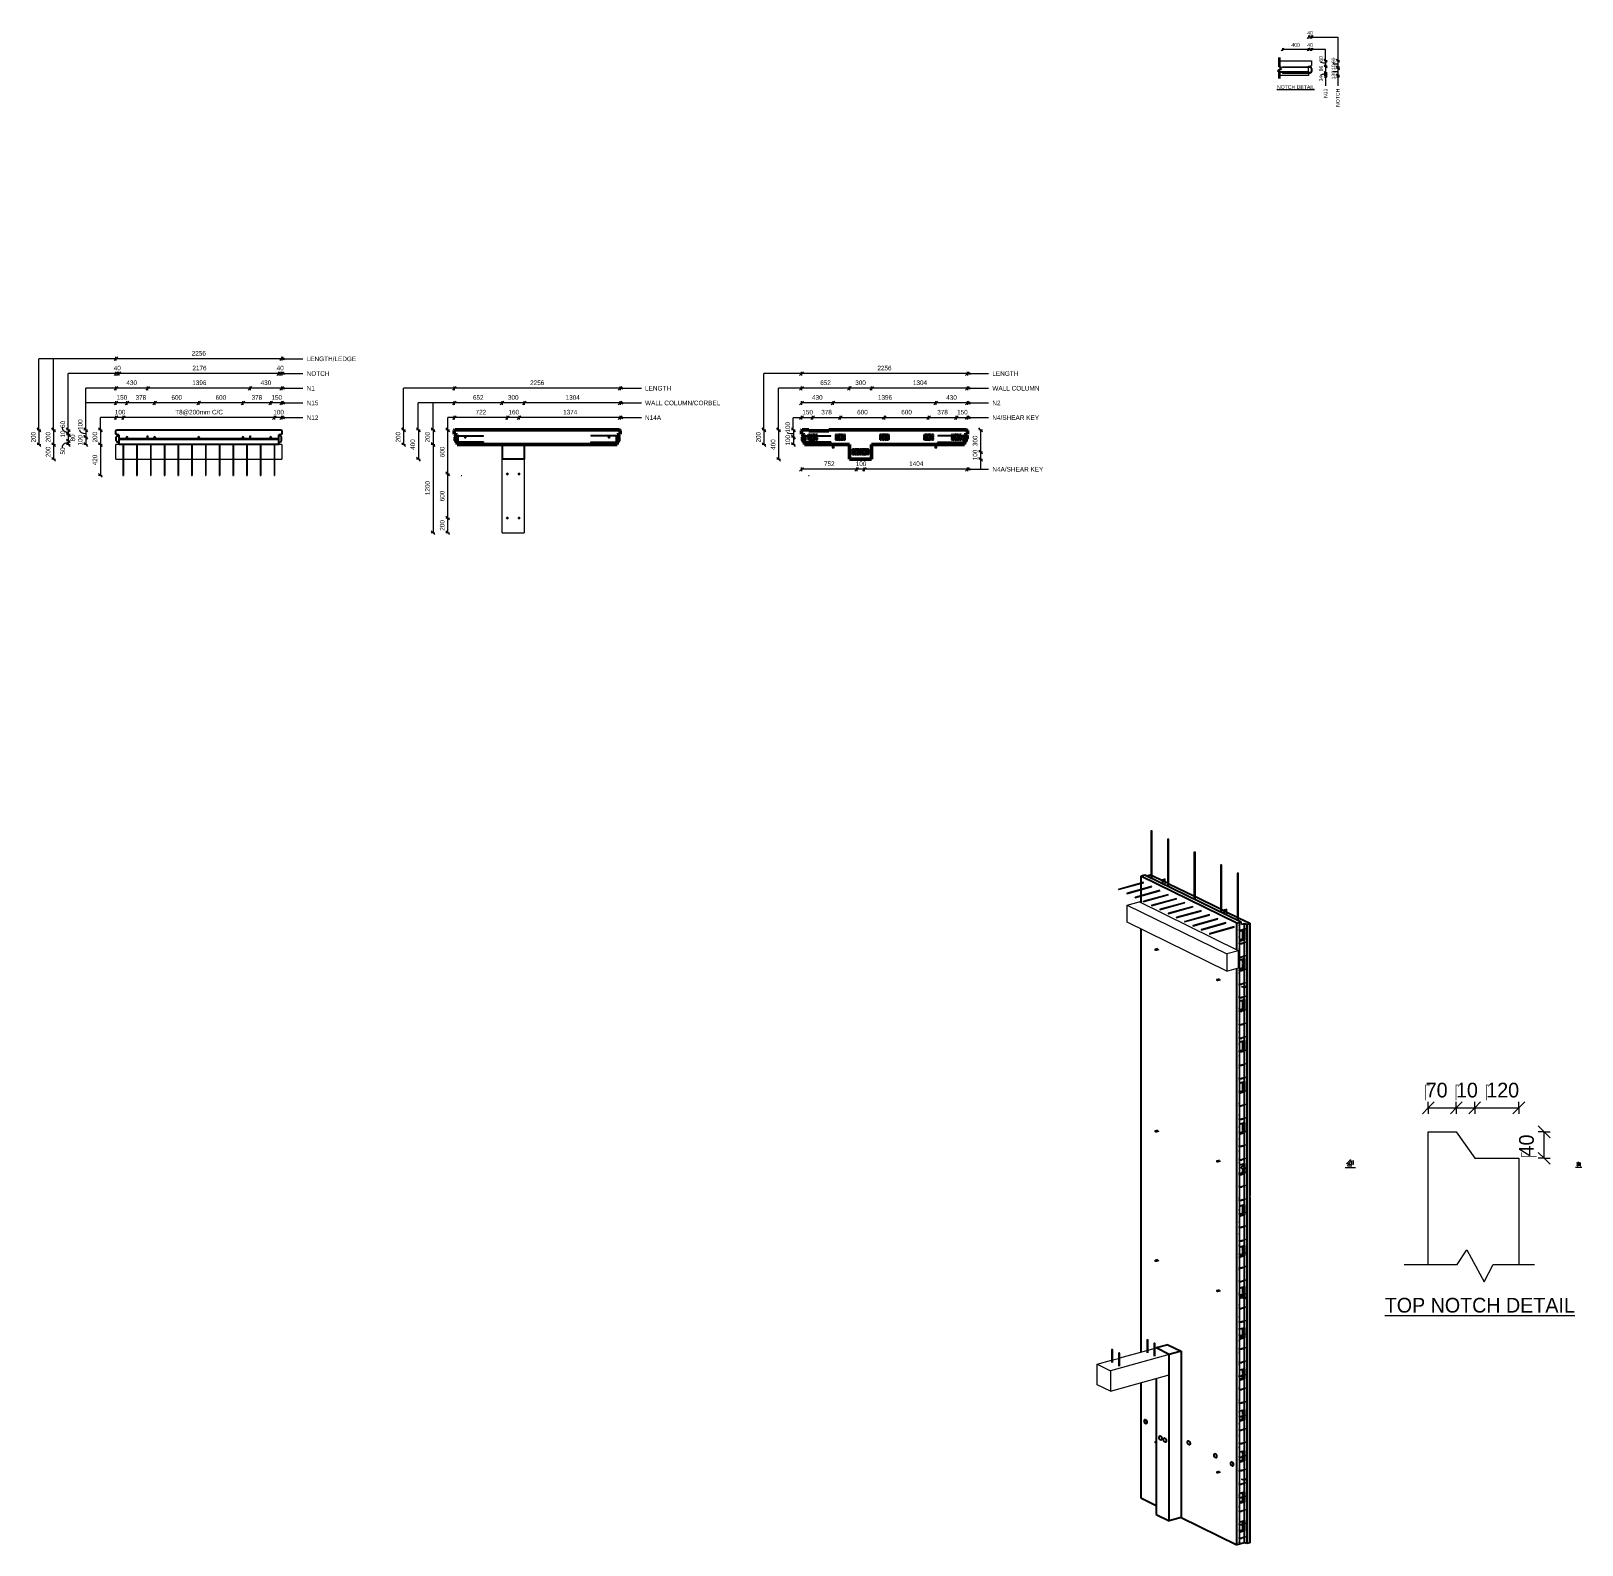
# Model space of a CAD drawing. Header units: millimetres. Extents: x 8908 to 30006, y -2054 to 18539.
import ezdxf

# ---------------------------------------------------------------- set-up
doc = ezdxf.new("R2010")
doc.units = ezdxf.units.MM
doc.linetypes.add('Dash', pattern=[6.36, 3.18, -3.18])
for name, color, linetype, lineweight in [('A-ANNO-DIMS', 211, 'Continuous', 9), ('A-ANNO-DIMS-2', 211, 'Continuous', 9), ('A-ANNO-DIMS-25', 211, 'Continuous', 9), ('A-ANNO-DIMS-3', 211, 'Continuous', 9), ('A-ANNO-DIMS-80', 211, 'Continuous', 9), ('A-DETL', 90, 'Continuous', 18), ('A-DETL-MBND', 5, 'Continuous', 18), ('A-DETL-THIN', 151, 'Continuous', 18), ('A-GENM', 13, 'Continuous', 18), ('A-WALL', 113, 'Continuous', 25), ('A-WALL-HDLN', 110, 'Dash', 25), ('G-ANNO-TEXT', 231, 'Continuous', 9), ('S-BEAM', 12, 'Continuous', 18), ('S-BEAM-HDLN', 1, 'Dash', 18), ('S-RBAR', 171, 'Continuous', 18)]:
    doc.layers.add(name, color=color, linetype=linetype, lineweight=lineweight)
doc.styles.add('Arial', font='arial.ttf', dxfattribs={"height": 62.5})
doc.styles.add('Arial_1', font='arial.ttf', dxfattribs={"height": 50})
doc.styles.add('Arial_2', font='arial.ttf', dxfattribs={"height": 7.5})
doc.styles.add('Arial_3', font='arial.ttf', dxfattribs={"height": 5})
doc.styles.add('Nirmala UI Semilight', font='NirmalaS.ttf', dxfattribs={"height": 62.5})
doc.styles.add('Nirmala UI Semilight_1', font='NirmalaS.ttf', dxfattribs={"height": 50})
doc.styles.add('Nirmala UI Semilight_2', font='NirmalaS.ttf', dxfattribs={"height": 7.5})
doc.styles.add('Nirmala UI Semilight_3', font='NirmalaS.ttf', dxfattribs={"height": 200})
doc.styles.add('Nirmala UI Semilight_4', font='NirmalaS.ttf', dxfattribs={"height": 200})
doc.styles.add('Nirmala UI Semilight_5', font='NirmalaS.ttf', dxfattribs={"height": 5})
doc.dimstyles.new('Arrow_Filled_-_2_5_NI_UI', dxfattribs={"dimscale": 304.8, "dimtxt": 65.460247, "dimasz": 0.164042, "dimexe": 0.082021, "dimexo": 0.0625, "dimgap": 0.082021, "dimtad": 1, "dimdec": 0, "dimzin": 0, "dimdsep": 46, "dimtxsty": 'Nirmala UI Semilight', "dimblk1": 'OBLIQUE', "dimblk2": 'OBLIQUE', "dimsah": 1, "dimcen": 0.09, "dimazin": 0, "dimtfac": 1, "dimtdec": 4, "dimtix": 1, "dimtmove": 0, "dimatfit": 3, "dimfxl": 0.082021, "dimfxlon": 1, "dimtvp": 1, "dimtolj": 1, "dimtzin": 0, "dimarcsym": 2})
doc.dimstyles.new('Arrow_Filled_-_2_5_NI_UI_1', dxfattribs={"dimscale": 304.8, "dimtxt": 65.460247, "dimasz": 0.164042, "dimexe": 0.082021, "dimexo": 0.0625, "dimgap": 0.082021, "dimtad": 1, "dimdec": 0, "dimzin": 0, "dimdsep": 46, "dimtxsty": 'Nirmala UI Semilight', "dimblk1": 'OBLIQUE', "dimblk2": 'OBLIQUE', "dimsah": 1, "dimcen": 0.09, "dimazin": 0, "dimtfac": 1, "dimtdec": 4, "dimtix": 1, "dimtmove": 1, "dimatfit": 3, "dimfxl": 0.082021, "dimfxlon": 1, "dimtvp": 1, "dimtolj": 1, "dimtzin": 0, "dimarcsym": 2})
doc.dimstyles.new('Arrow_Filled_-_2_5_NI_UI_2', dxfattribs={"dimscale": 304.8, "dimtxt": 65.460247, "dimasz": 0.164042, "dimexe": 0.082021, "dimexo": 0.0625, "dimgap": 0.082021, "dimtad": 1, "dimdec": 0, "dimzin": 0, "dimdsep": 46, "dimtxsty": 'Nirmala UI Semilight', "dimblk1": 'OBLIQUE', "dimblk2": 'OBLIQUE', "dimsah": 1, "dimcen": 0.09, "dimazin": 0, "dimtfac": 1, "dimtdec": 4, "dimtix": 1, "dimtmove": 2, "dimatfit": 3, "dimfxl": 0.082021, "dimfxlon": 1, "dimtvp": 1, "dimtolj": 1, "dimtzin": 0, "dimarcsym": 2})
doc.dimstyles.new('Arrow_Filled_-_2_5_NI_UI_3', dxfattribs={"dimscale": 304.8, "dimtxt": 7.85523, "dimasz": 0.019685, "dimexe": 0.009843, "dimexo": 0.0625, "dimgap": 0.009843, "dimtad": 1, "dimdec": 0, "dimzin": 0, "dimdsep": 46, "dimtxsty": 'Nirmala UI Semilight_2', "dimblk1": 'OBLIQUE', "dimblk2": 'OBLIQUE', "dimsah": 1, "dimcen": 0.09, "dimazin": 0, "dimtfac": 1, "dimtdec": 4, "dimtix": 1, "dimtmove": 0, "dimatfit": 3, "dimfxl": 0.009843, "dimfxlon": 1, "dimtvp": 1, "dimtolj": 1, "dimtzin": 0, "dimarcsym": 2})
doc.dimstyles.new('Arrow_Filled_-_2_5_NI_UI_4', dxfattribs={"dimscale": 304.8, "dimtxt": 209.472789, "dimasz": 0.524934, "dimexe": 0.262467, "dimexo": 0.0625, "dimgap": 0.262467, "dimtad": 1, "dimdec": 0, "dimzin": 0, "dimdsep": 46, "dimtxsty": 'Nirmala UI Semilight_3', "dimblk1": 'OBLIQUE', "dimblk2": 'OBLIQUE', "dimsah": 1, "dimcen": 0.09, "dimazin": 0, "dimtfac": 1, "dimtdec": 4, "dimtix": 1, "dimtmove": 2, "dimatfit": 3, "dimfxl": 0.262467, "dimfxlon": 1, "dimtvp": 1, "dimtolj": 1, "dimtzin": 0, "dimarcsym": 2})
doc.dimstyles.new('Arrow_Filled_-_2_5_NI_UI_5', dxfattribs={"dimscale": 304.8, "dimtxt": 209.472789, "dimasz": 0.524934, "dimexe": 0.262467, "dimexo": 0.0625, "dimgap": 0.262467, "dimtad": 1, "dimdec": 0, "dimzin": 0, "dimdsep": 46, "dimtxsty": 'Nirmala UI Semilight_3', "dimblk1": 'OBLIQUE', "dimblk2": 'OBLIQUE', "dimsah": 1, "dimcen": 0.09, "dimazin": 0, "dimtfac": 1, "dimtdec": 4, "dimtix": 1, "dimtmove": 0, "dimatfit": 3, "dimfxl": 0.262467, "dimfxlon": 1, "dimtvp": 1, "dimtolj": 1, "dimtzin": 0, "dimarcsym": 2})
doc.dimstyles.new('Arrow_Filled_-_2_5_NI_UI_6', dxfattribs={"dimscale": 304.8, "dimtxt": 5.23682, "dimasz": 0.013123, "dimexe": 0.006562, "dimexo": 0.0625, "dimgap": 0.006562, "dimtad": 1, "dimdec": 0, "dimzin": 0, "dimdsep": 46, "dimtxsty": 'Nirmala UI Semilight_5', "dimblk1": 'OBLIQUE', "dimblk2": 'OBLIQUE', "dimsah": 1, "dimcen": 0.09, "dimazin": 0, "dimtfac": 1, "dimtdec": 4, "dimtix": 1, "dimtmove": 0, "dimatfit": 3, "dimfxl": 0.006562, "dimfxlon": 1, "dimtvp": 1, "dimtolj": 1, "dimtzin": 0, "dimarcsym": 2})

msp = doc.modelspace()

# ---------------------------------------------------------------- texts
at = {"layer": 'G-ANNO-TEXT', "color": 7, "attachment_point": 1}
for s, insert, char_height, width, style in [('400', (26052.6, 18374.4), 50, 136.287, 'Nirmala UI Semilight_1'), ('40', (26269.2, 18538), 50, 91.392, 'Nirmala UI Semilight_1'), ('40', (26269.2, 18374.4), 50, 91.392, 'Nirmala UI Semilight_1'), ('\\LNOTCH DETAIL', (25856.8, 17801.3), 50, 622.11, 'Arial_1'), ('LENGTH/LEDGE', (12657.8, 14111), 62.5, 815.717, 'Arial'), ('NOTCH', (12657.8, 13911), 62.5, 376.793, 'Arial'), ('LENGTH', (21984.8, 13911), 62.5, 428.903, 'Arial'), ('N1', (12657.8, 13711), 62.5, 134.283, 'Arial'), ('N15', (12657.8, 13511), 62.5, 192.405, 'Arial'), ('WALL COLUMN/CORBEL', (17260.5, 13511), 62.5, 1238.607, 'Arial'), ('LENGTH', (17260.5, 13711), 62.5, 428.903, 'Arial'), ('WALL COLUMN', (21984.8, 13711), 62.5, 775.633, 'Arial'), ('N2', (21984.8, 13511), 62.5, 134.283, 'Arial'), ('N12', (12657.8, 13311), 62.5, 192.405, 'Arial'), ('N14A', (17260.5, 13311), 62.5, 262.553, 'Arial'), ('N4/SHEAR KEY', (21984.8, 13311), 62.5, 767.616, 'Arial'), ('N4A/SHEAR KEY', (21984.8, 12609.6), 62.5, 837.763, 'Arial'), ('\\LTYPICAL CHAMFER DETAIL', (26786.2, 3087.5), 7.5, 166.911, 'Arial_2'), ('\\LTYPICAL GROOVE DETAIL', (29917.5, 3090.7), 5, 106.785, 'Arial_3'), ('\\LTOP NOTCH DETAIL', (27323.1, 1307.2), 200, 2975.864, 'Nirmala UI Semilight_4')]:
    msp.add_mtext(s, dxfattribs=dict(at, insert=insert, char_height=char_height, width=width, style=style))
at = {"layer": 'G-ANNO-TEXT', "color": 7, "char_height": 50, "attachment_point": 1, "rotation": 90}
for s, insert, width, style in [('80', (26430.8, 18120.9), 89.789, 'Nirmala UI Semilight_1'), ('60', (26599.1, 18100.5), 89.789, 'Nirmala UI Semilight_1'), ('86', (26430.8, 17989.8), 89.789, 'Nirmala UI Semilight_1'), ('10', (26599.1, 18008.1), 76.962, 'Nirmala UI Semilight_1'), ('130', (26599.1, 17881.7), 121.856, 'Nirmala UI Semilight_1'), ('34', (26430.8, 17854.6), 91.392, 'Nirmala UI Semilight_1'), ('N11', (26490, 17627.6), 153.924, 'Arial_1'), ('NOTCH', (26658.3, 17506), 301.435, 'Arial_1')]:
    msp.add_mtext(s, dxfattribs=dict(at, insert=insert, width=width, style=style))

# ---------------------------------------------------------------- blocks, each defined once
blk = doc.blocks.new('RR spread anchor face based - RR-SA-4_0-180-1726831-Elevation Top')
at = {"layer": 'A-GENM'}
for p, q in [((11883, 13031), (11883, 13034)), ((11883, 13034), (11895, 13034)), ((11883, 12996), (11883, 13031)), ((11883, 13031), (11895, 13031)), ((11883, 12994), (11883, 12996)), ((11883, 12996), (11895, 12996)), ((11895, 12994), (11883, 12994)), ((11895, 13034), (11895, 13031)), ((11895, 13031), (11895, 12996)), ((11895, 12996), (11895, 12994))]:
    blk.add_line(p, q, dxfattribs=at)
blk = doc.blocks.new('RR spread anchor face based - RR-SA-2_5-200-1726821-Elevation Top Copy 2')
at = {"layer": 'A-GENM'}
for p, q in [((11874, 12914), (11874, 12874)), ((11874, 12874), (11876, 12869)), ((11882, 12884), (11882, 12890)), ((11896, 12890), (11896, 12884)), ((11901, 12869), (11904, 12874)), ((11904, 12874), (11904, 12914)), ((11876, 12869), (11901, 12869))]:
    blk.add_line(p, q, dxfattribs=at)
for centre, start, end in [((11889, 12890), 0, 180), ((11889, 12884), 180, 0)]:
    blk.add_arc(centre, 7, start, end, dxfattribs=at)
blk = doc.blocks.new('RR spread anchor face based - RR-SA-3_0-200-1726827-Elevation Top Copy 2')
at = {"layer": 'A-GENM'}
for p, q in [((12139, 13014), (12159, 13014)), ((12159, 12994), (12147, 12994)), ((12159, 13030), (12159, 13014)), ((12159, 13030), (12159, 13014)), ((12159, 13014), (12159, 12994)), ((12159, 13014), (12159, 12994)), ((12159, 12994), (12190, 12994)), ((12279, 12994), (12311, 12994)), ((12307, 13023), (12308, 13023)), ((12311, 13005), (12307, 13005)), ((12329, 13034), (12308, 13034)), ((12319, 12994), (12329, 12994)), ((12334, 13031), (12329, 13034)), ((12329, 12994), (12334, 12996)), ((12334, 12996), (12334, 13031))]:
    blk.add_line(p, q, dxfattribs=at)
for centre, start, end in [((12307, 13014), 90, 270), ((12311, 13014), 325.337, 43.1233)]:
    blk.add_arc(centre, 9, start, end, dxfattribs=at)
blk = doc.blocks.new('Rebar Bar - Part 1534017773-431004-3D Ortho')
at = {"layer": 'S-RBAR'}
for p, q in [((17723, 6315), (17735, 6309)), ((17738, 6317), (17727, 6322))]:
    blk.add_line(p, q, dxfattribs=at)
blk = doc.blocks.new('Rebar Bar - Part 2227165887-431004-3D Ortho')
at = {"layer": 'S-RBAR'}
for points in [[(17735, 6309, 0), (17736, 6309, 0), (17736, 6309, 0), (17737, 6309, 0), (17737, 6308, 0), (17738, 6308, 0), (17739, 6308, 0), (17740, 6308, 0), (17740, 6308, 0), (17741, 6307, 0), (17742, 6307, 0), (17743, 6307, 0), (17743, 6307, 0), (17744, 6307, 0), (17745, 6307, 0), (17746, 6307, 0), (17747, 6306, 0), (17747, 6306, 0), (17748, 6306, 0), (17749, 6306, 0), (17750, 6306, 0), (17751, 6306, 0), (17752, 6306, 0), (17753, 6306, 0), (17753, 6306, 0), (17754, 6306, 0), (17755, 6306, 0), (17756, 6306, 0), (17757, 6306, 0), (17758, 6306, 0), (17758, 6306, 0), (17759, 6307, 0), (17760, 6307, 0), (17761, 6307, 0), (17762, 6307, 0), (17763, 6307, 0), (17763, 6307, 0), (17764, 6307, 0), (17765, 6307, 0), (17766, 6308, 0), (17766, 6308, 0)], [(17738, 6317, 0), (17739, 6316, 0), (17739, 6316, 0), (17740, 6316, 0), (17740, 6316, 0), (17741, 6316, 0), (17741, 6316, 0), (17742, 6315, 0), (17742, 6315, 0), (17743, 6315, 0), (17743, 6315, 0), (17744, 6315, 0), (17745, 6315, 0), (17745, 6315, 0), (17746, 6315, 0), (17747, 6314, 0), (17747, 6314, 0), (17748, 6314, 0), (17749, 6314, 0), (17750, 6314, 0), (17750, 6314, 0), (17751, 6314, 0), (17752, 6314, 0), (17753, 6314, 0), (17753, 6314, 0), (17754, 6314, 0), (17755, 6314, 0), (17756, 6314, 0), (17756, 6314, 0), (17757, 6314, 0), (17758, 6314, 0), (17758, 6314, 0), (17759, 6315, 0), (17760, 6315, 0), (17760, 6315, 0), (17761, 6315, 0), (17762, 6315, 0), (17762, 6315, 0), (17763, 6315, 0), (17763, 6315, 0), (17764, 6315, 0)]]:
    blk.add_polyline3d(points, dxfattribs=at)
blk = doc.blocks.new('Rebar Bar - Part 3241041724-431004-3D Ortho')
at = {"layer": 'S-RBAR'}
for p, q in [((17801, 6326), (17764, 6315)), ((17766, 6308), (17803, 6318))]:
    blk.add_line(p, q, dxfattribs=at)
blk = doc.blocks.new('Rebar Bar - Part 2227165887-V1-3D Ortho')
at = {"layer": 'S-RBAR'}
for points in [[(17807, 6336, 0), (17808, 6335, 0), (17808, 6335, 0), (17809, 6335, 0), (17810, 6334, 0), (17810, 6334, 0), (17811, 6334, 0), (17811, 6333, 0), (17811, 6333, 0), (17812, 6332, 0), (17812, 6332, 0), (17813, 6331, 0), (17813, 6331, 0), (17813, 6330, 0), (17813, 6329, 0), (17814, 6328, 0), (17814, 6328, 0), (17814, 6327, 0), (17813, 6326, 0), (17813, 6326, 0), (17813, 6325, 0), (17813, 6324, 0), (17812, 6324, 0), (17812, 6323, 0), (17812, 6323, 0), (17811, 6322, 0), (17811, 6322, 0), (17810, 6321, 0), (17810, 6321, 0), (17809, 6321, 0), (17809, 6320, 0), (17808, 6320, 0), (17807, 6320, 0), (17807, 6319, 0), (17806, 6319, 0), (17806, 6319, 0), (17805, 6319, 0), (17804, 6318, 0), (17804, 6318, 0), (17803, 6318, 0), (17803, 6318, 0)], [(17806, 6328, 0), (17806, 6328, 0), (17806, 6328, 0), (17806, 6328, 0), (17805, 6328, 0), (17805, 6328, 0), (17805, 6328, 0), (17805, 6327, 0), (17805, 6327, 0), (17804, 6327, 0), (17804, 6327, 0), (17804, 6327, 0), (17803, 6327, 0), (17803, 6326, 0), (17802, 6326, 0), (17802, 6326, 0), (17801, 6326, 0), (17801, 6326, 0), (17801, 6326, 0)], [(17806, 6327, 0), (17806, 6327, 0), (17806, 6327, 0), (17805, 6327, 0), (17805, 6328, 0), (17805, 6328, 0), (17805, 6328, 0), (17805, 6328, 0), (17804, 6328, 0), (17804, 6328, 0), (17804, 6328, 0)]]:
    blk.add_polyline3d(points, dxfattribs=at)
blk = doc.blocks.new('Rebar Bar - Part 3098984773-431004-3D Ortho')
at = {"layer": 'S-RBAR'}
for p, q in [((17792, 6334), (17804, 6328)), ((17807, 6336), (17796, 6341))]:
    blk.add_line(p, q, dxfattribs=at)
blk = doc.blocks.new('Rebar Bar - Part 1534017773-V2-3D Ortho')
at = {"layer": 'S-RBAR'}
for p, q in [((17724, 5947), (17735, 5942)), ((17738, 5949), (17727, 5955))]:
    blk.add_line(p, q, dxfattribs=at)
blk = doc.blocks.new('Rebar Bar - Part 3098984773-V3-3D Ortho')
at = {"layer": 'S-RBAR'}
for p, q in [((17807, 5784), (17782, 5797)), ((17788, 5785), (17804, 5777))]:
    blk.add_line(p, q, dxfattribs=at)
blk = doc.blocks.new('Rebar Bar - Part 3098984773-V4-3D Ortho')
at = {"layer": 'S-RBAR'}
for p, q in [((17792, 5415), (17804, 5409)), ((17807, 5417), (17796, 5422))]:
    blk.add_line(p, q, dxfattribs=at)
blk = doc.blocks.new('Rebar Bar - Part 3098984773-V5-3D Ortho')
at = {"layer": 'S-RBAR'}
for p, q in [((17777, 5239), (17804, 5226)), ((17807, 5233), (17781, 5246))]:
    blk.add_line(p, q, dxfattribs=at)
blk = doc.blocks.new('Rebar Bar - Part 1534017773-V6-3D Ortho')
at = {"layer": 'S-RBAR'}
for p, q in [((17723, 4109), (17735, 4104)), ((17738, 4111), (17733, 4114))]:
    blk.add_line(p, q, dxfattribs=at)
blk = doc.blocks.new('Rebar Bar - Part 1534017773-V7-3D Ortho')
at = {"layer": 'S-RBAR'}
for p, q in [((17723, 2823), (17735, 2817)), ((17738, 2824), (17732, 2827))]:
    blk.add_line(p, q, dxfattribs=at)
blk = doc.blocks.new('Rebar Bar - Part 3098984773-V8-3D Ortho')
at = {"layer": 'S-RBAR'}
for p, q in [((17777, 2481), (17804, 2468)), ((17807, 2476), (17781, 2489))]:
    blk.add_line(p, q, dxfattribs=at)
blk = doc.blocks.new('Rebar Bar - Part 1534017773-V9-3D Ortho')
at = {"layer": 'S-RBAR'}
for p, q in [((17723, 1352), (17735, 1346)), ((17738, 1354), (17727, 1359))]:
    blk.add_line(p, q, dxfattribs=at)
blk = doc.blocks.new('Rebar Bar - Part 3098984773-V10-3D Ortho')
at = {"layer": 'S-RBAR'}
for p, q in [((17792, 1187), (17804, 1182)), ((17807, 1189), (17796, 1194))]:
    blk.add_line(p, q, dxfattribs=at)
blk = doc.blocks.new('Rebar Bar - Part 864883769-431004-3D Ortho')
at = {"layer": 'S-RBAR'}
for p, q in [((17664, 6356), (17327, 6263)), ((17329, 6255), (17667, 6349))]:
    blk.add_line(p, q, dxfattribs=at)
for points in [[(17331, 6258, 0), (17330, 6259, 0), (17330, 6260, 0), (17330, 6261, 0), (17329, 6262, 0), (17329, 6263, 0), (17328, 6263, 0), (17328, 6263, 0), (17327, 6263, 0), (17326, 6263, 0), (17326, 6262, 0), (17326, 6261, 0), (17326, 6260, 0)], [(17326, 6260, 0), (17326, 6259, 0), (17326, 6258, 0), (17326, 6258, 0), (17327, 6257, 0), (17328, 6256, 0), (17328, 6256, 0), (17329, 6255, 0), (17329, 6256, 0), (17330, 6256, 0), (17330, 6256, 0), (17330, 6257, 0), (17331, 6258, 0)]]:
    blk.add_polyline3d(points, dxfattribs=at)
blk = doc.blocks.new('Rebar Bar - Part 864883769-V11-3D Ortho')
at = {"layer": 'S-RBAR'}
for p, q in [((17215, 6576), (16878, 6483)), ((16880, 6475), (17218, 6569))]:
    blk.add_line(p, q, dxfattribs=at)
for points in [[(16881, 6478, 0), (16881, 6479, 0), (16881, 6480, 0), (16881, 6481, 0), (16880, 6482, 0), (16880, 6482, 0), (16879, 6483, 0), (16878, 6483, 0), (16878, 6483, 0), (16877, 6483, 0), (16877, 6482, 0), (16877, 6481, 0), (16877, 6480, 0)], [(16877, 6480, 0), (16877, 6479, 0), (16877, 6478, 0), (16877, 6477, 0), (16878, 6476, 0), (16878, 6476, 0), (16879, 6475, 0), (16880, 6475, 0), (16880, 6475, 0), (16881, 6476, 0), (16881, 6476, 0), (16881, 6477, 0), (16881, 6478, 0)]]:
    blk.add_polyline3d(points, dxfattribs=at)
blk = doc.blocks.new('RR spread anchor face based - RR-SA-4_0-180-1726831-3D Ortho')
at = {"layer": 'A-GENM'}
for p, q in [((17526, 6583), (17528, 6588)), ((17526, 6531), (17526, 6583)), ((17533, 6579), (17526, 6583)), ((17528, 6588), (17556, 6596)), ((17528, 6588), (17535, 6584)), ((17535, 6584), (17533, 6579)), ((17533, 6579), (17533, 6528)), ((17563, 6592), (17535, 6584)), ((17542, 6562), (17542, 6566)), ((17549, 6573), (17549, 6575)), ((17549, 6569), (17549, 6573)), ((17556, 6596), (17563, 6592)), ((17556, 6570), (17556, 6566)), ((17565, 6588), (17563, 6592)), ((17565, 6512), (17565, 6588))]:
    blk.add_line(p, q, dxfattribs=at)
for points in [[(17542, 6566, 0), (17542, 6568, 0), (17543, 6570, 0), (17544, 6572, 0), (17546, 6574, 0), (17547, 6575, 0), (17549, 6576, 0), (17551, 6576, 0), (17553, 6576, 0), (17554, 6575, 0), (17556, 6573, 0), (17556, 6572, 0), (17556, 6570, 0)], [(17556, 6566, 0), (17556, 6564, 0), (17556, 6561, 0), (17554, 6559, 0), (17553, 6558, 0), (17551, 6556, 0), (17549, 6555, 0), (17547, 6555, 0), (17546, 6556, 0), (17544, 6557, 0), (17543, 6558, 0), (17542, 6560, 0), (17542, 6562, 0)], [(17543, 6559, 0), (17544, 6560, 0), (17546, 6561, 0), (17547, 6563, 0), (17548, 6565, 0), (17549, 6567, 0), (17549, 6569, 0)], [(17550, 6520, 0), (17551, 6520, 0), (17553, 6519, 0), (17554, 6518, 0), (17556, 6517, 0)]]:
    blk.add_polyline3d(points, dxfattribs=at)
blk = doc.blocks.new('Rebar Bar - Part 3145980499-431004-3D Ortho')
at = {"layer": 'S-RBAR'}
for p, q in [((16756, 7545), (16756, 6908)), ((16776, 6898), (16776, 7545))]:
    blk.add_line(p, q, dxfattribs=at)
for points in [[(16774, 7547, 0), (16772, 7548, 0), (16770, 7548, 0), (16767, 7548, 0), (16765, 7548, 0), (16762, 7548, 0), (16760, 7548, 0), (16758, 7547, 0), (16757, 7546, 0), (16756, 7545, 0), (16756, 7544, 0), (16757, 7543, 0), (16758, 7542, 0)], [(16758, 7542, 0), (16760, 7542, 0), (16762, 7541, 0), (16765, 7541, 0), (16767, 7541, 0), (16770, 7541, 0), (16772, 7542, 0), (16774, 7542, 0), (16775, 7543, 0), (16776, 7544, 0), (16776, 7545, 0), (16775, 7546, 0), (16774, 7547, 0)]]:
    blk.add_polyline3d(points, dxfattribs=at)
blk = doc.blocks.new('Rebar Bar - Part 4200314357-431004-3D Ortho')
at = {"layer": 'S-RBAR'}
for p, q in [((16529, 7656), (16529, 7019)), ((16549, 7009), (16549, 7656))]:
    blk.add_line(p, q, dxfattribs=at)
for points in [[(16547, 7658, 0), (16545, 7659, 0), (16543, 7659, 0), (16540, 7659, 0), (16538, 7659, 0), (16535, 7659, 0), (16533, 7659, 0), (16531, 7658, 0), (16530, 7657, 0), (16529, 7656, 0), (16529, 7655, 0), (16530, 7654, 0), (16531, 7654, 0)], [(16531, 7654, 0), (16533, 7653, 0), (16535, 7652, 0), (16537, 7652, 0), (16540, 7652, 0), (16543, 7652, 0), (16545, 7653, 0), (16547, 7654, 0), (16548, 7654, 0), (16549, 7655, 0), (16549, 7656, 0), (16548, 7657, 0), (16547, 7658, 0)]]:
    blk.add_polyline3d(points, dxfattribs=at)
blk = doc.blocks.new('RR spread anchor face based - RR-SA-2_5-200-1726821-3D Ortho')
at = {"layer": 'A-GENM'}
for p, q in [((17425, 5639), (17422, 5638)), ((17422, 5638), (17437, 5630)), ((17422, 5638), (17422, 5628)), ((17437, 5621), (17422, 5628)), ((17457, 5648), (17425, 5639)), ((17437, 5630), (17443, 5631)), ((17437, 5630), (17437, 5621)), ((17443, 5621), (17437, 5621)), ((17438, 5639), (17443, 5641)), ((17443, 5631), (17475, 5639)), ((17443, 5631), (17443, 5621)), ((17475, 5630), (17443, 5621)), ((17451, 5637), (17446, 5635))]:
    blk.add_line(p, q, dxfattribs=at)
for points in [[(17446, 5635, 0), (17445, 5635, 0), (17443, 5635, 0), (17441, 5635, 0), (17439, 5635, 0), (17438, 5635, 0), (17437, 5636, 0), (17436, 5636, 0), (17435, 5637, 0), (17435, 5638, 0), (17436, 5638, 0), (17437, 5639, 0), (17438, 5639, 0)], [(17443, 5641, 0), (17444, 5641, 0), (17446, 5641, 0), (17448, 5641, 0), (17450, 5641, 0), (17451, 5641, 0), (17453, 5640, 0), (17453, 5640, 0), (17454, 5639, 0), (17454, 5638, 0), (17453, 5638, 0), (17452, 5637, 0), (17451, 5637, 0)]]:
    blk.add_polyline3d(points, dxfattribs=at)
blk = doc.blocks.new('RR spread anchor face based - RR-SA-2_5-200-V12-3D Ortho')
at = {"layer": 'A-GENM'}
for p, q in [((17457, -1052), (17425, -1061)), ((17425, -1061), (17422, -1063)), ((17422, -1063), (17437, -1070)), ((17422, -1063), (17422, -1072)), ((17437, -1079), (17422, -1072)), ((17437, -1070), (17443, -1070)), ((17437, -1070), (17437, -1079)), ((17443, -1079), (17437, -1079)), ((17438, -1061), (17443, -1059)), ((17443, -1070), (17475, -1061)), ((17474, -1070), (17443, -1079)), ((17443, -1070), (17443, -1079)), ((17451, -1064), (17446, -1065))]:
    blk.add_line(p, q, dxfattribs=at)
for points in [[(17446, -1065, 0), (17445, -1065, 0), (17443, -1065, 0), (17441, -1065, 0), (17439, -1065, 0), (17438, -1065, 0), (17437, -1064, 0), (17436, -1064, 0), (17435, -1063, 0), (17435, -1062, 0), (17436, -1062, 0), (17437, -1061, 0), (17438, -1061, 0)], [(17443, -1059, 0), (17444, -1059, 0), (17446, -1059, 0), (17448, -1059, 0), (17450, -1059, 0), (17451, -1060, 0), (17453, -1060, 0), (17453, -1061, 0), (17454, -1061, 0), (17454, -1062, 0), (17453, -1063, 0), (17452, -1063, 0), (17451, -1064, 0)]]:
    blk.add_polyline3d(points, dxfattribs=at)
blk = doc.blocks.new('RR spread anchor face based - RR-SA-2_5-200-V13-3D Ortho')
at = {"layer": 'A-GENM'}
for p, q in [((16586, -650), (16584, -652)), ((16584, -652), (16599, -660)), ((16584, -652), (16584, -661)), ((16599, -669), (16584, -661)), ((16601, -646), (16586, -650)), ((16599, -650), (16601, -650)), ((16599, -660), (16601, -659)), ((16599, -660), (16599, -669)), ((16601, -669), (16599, -669))]:
    blk.add_line(p, q, dxfattribs=at)
blk.add_polyline3d([(16601, -655, 0), (16599, -654, 0), (16598, -654, 0), (16597, -653, 0), (16597, -653, 0), (16597, -652, 0), (16597, -651, 0), (16598, -651, 0), (16599, -650, 0)], dxfattribs=at)
blk = doc.blocks.new('Rebar Bar - Part 2024903536-431004-3D Ortho')
at = {"layer": 'S-RBAR'}
for p, q in [((17724, 6375), (17731, 6371)), ((17735, 6378), (17727, 6382))]:
    blk.add_line(p, q, dxfattribs=at)
for points in [[(17736, 6375, 0), (17736, 6376, 0), (17736, 6377, 0), (17735, 6378, 0), (17735, 6378, 0), (17734, 6378, 0), (17733, 6378, 0), (17732, 6378, 0), (17732, 6377, 0), (17731, 6376, 0), (17730, 6375, 0), (17730, 6374, 0), (17730, 6373, 0)], [(17730, 6373, 0), (17730, 6373, 0), (17730, 6372, 0), (17731, 6371, 0), (17732, 6371, 0), (17732, 6371, 0), (17733, 6371, 0), (17734, 6371, 0), (17735, 6372, 0), (17735, 6372, 0), (17736, 6373, 0), (17736, 6374, 0), (17736, 6375, 0)]]:
    blk.add_polyline3d(points, dxfattribs=at)
blk = doc.blocks.new('Rebar Bar - Part 2024903536-V14-3D Ortho')
at = {"layer": 'S-RBAR'}
for p, q in [((17724, 5890), (17731, 5887)), ((17735, 5894), (17727, 5898))]:
    blk.add_line(p, q, dxfattribs=at)
for points in [[(17736, 5891, 0), (17736, 5892, 0), (17736, 5893, 0), (17735, 5893, 0), (17735, 5894, 0), (17734, 5894, 0), (17733, 5894, 0), (17732, 5894, 0), (17732, 5893, 0), (17731, 5892, 0), (17730, 5891, 0), (17730, 5890, 0), (17730, 5889, 0)], [(17730, 5889, 0), (17730, 5888, 0), (17730, 5888, 0), (17731, 5887, 0), (17732, 5887, 0), (17732, 5886, 0), (17733, 5886, 0), (17734, 5887, 0), (17735, 5887, 0), (17735, 5888, 0), (17736, 5889, 0), (17736, 5890, 0), (17736, 5891, 0)]]:
    blk.add_polyline3d(points, dxfattribs=at)
blk = doc.blocks.new('Rebar Bar - Part 2024903536-V15-3D Ortho')
at = {"layer": 'S-RBAR'}
for p, q in [((17724, 4115), (17731, 4111)), ((17735, 4118), (17727, 4123))]:
    blk.add_line(p, q, dxfattribs=at)
for points in [[(17736, 4116, 0), (17736, 4117, 0), (17736, 4117, 0), (17735, 4118, 0), (17735, 4118, 0), (17734, 4119, 0), (17733, 4119, 0), (17732, 4118, 0), (17732, 4118, 0), (17731, 4117, 0), (17730, 4116, 0), (17730, 4115, 0), (17730, 4114, 0)], [(17730, 4114, 0), (17730, 4113, 0), (17730, 4112, 0), (17731, 4112, 0)], [(17735, 4113, 0), (17736, 4114, 0), (17736, 4115, 0), (17736, 4116, 0)]]:
    blk.add_polyline3d(points, dxfattribs=at)
blk = doc.blocks.new('Rebar Bar - Part 2024903536-V16-3D Ortho')
at = {"layer": 'S-RBAR'}
for p, q in [((17724, 2824), (17731, 2820)), ((17735, 2827), (17727, 2831))]:
    blk.add_line(p, q, dxfattribs=at)
blk.add_polyline3d([(17736, 2825, 0), (17736, 2826, 0), (17735, 2827, 0), (17735, 2827, 0), (17734, 2827, 0), (17733, 2827, 0), (17732, 2827, 0), (17732, 2826, 0), (17731, 2826, 0), (17730, 2825, 0), (17730, 2824, 0), (17730, 2823, 0)], dxfattribs=at)
blk = doc.blocks.new('Rebar Bar - Part 2024903536-V17-3D Ortho')
at = {"layer": 'S-RBAR'}
for p, q in [((17724, 1533), (17731, 1529)), ((17730, 1533), (17730, 1532))]:
    blk.add_line(p, q, dxfattribs=at)
blk.add_polyline3d([(17730, 1532, 0), (17730, 1531, 0), (17730, 1530, 0), (17731, 1529, 0), (17732, 1529, 0), (17732, 1529, 0), (17733, 1529, 0), (17734, 1529, 0), (17735, 1530, 0), (17735, 1530, 0)], dxfattribs=at)
blk = doc.blocks.new('Rebar Bar - Part 2024903536-V18-3D Ortho')
at = {"layer": 'S-RBAR'}
for p, q in [((17724, 726), (17731, 722)), ((17735, 729), (17727, 733))]:
    blk.add_line(p, q, dxfattribs=at)
for points in [[(17736, 726, 0), (17736, 727, 0), (17736, 728, 0), (17735, 729, 0), (17735, 729, 0), (17734, 729, 0), (17733, 729, 0), (17732, 729, 0), (17732, 728, 0), (17731, 727, 0), (17730, 727, 0), (17730, 726, 0), (17730, 725, 0)], [(17730, 725, 0), (17730, 724, 0), (17730, 723, 0), (17731, 722, 0), (17732, 722, 0), (17732, 722, 0), (17733, 722, 0), (17734, 722, 0), (17735, 723, 0), (17735, 723, 0), (17736, 724, 0), (17736, 725, 0), (17736, 726, 0)]]:
    blk.add_polyline3d(points, dxfattribs=at)
blk = doc.blocks.new('Rebar Bar - Part 2024903536-V19-3D Ortho')
at = {"layer": 'S-RBAR'}
for p, q in [((17724, 242), (17731, 238)), ((17736, 242), (17736, 243))]:
    blk.add_line(p, q, dxfattribs=at)
for points in [[(17732, 245, 0), (17732, 244, 0), (17731, 243, 0), (17730, 242, 0), (17730, 241, 0), (17730, 240, 0)], [(17730, 240, 0), (17730, 239, 0), (17730, 239, 0), (17731, 238, 0), (17732, 238, 0), (17732, 237, 0), (17733, 238, 0), (17734, 238, 0), (17735, 239, 0), (17735, 239, 0), (17736, 240, 0), (17736, 241, 0), (17736, 242, 0)]]:
    blk.add_polyline3d(points, dxfattribs=at)
blk = doc.blocks.new('Rebar Bar - Part 3352154782-431004-3D Ortho')
at = {"layer": 'S-RBAR'}
for p, q in [((17732, 6383), (17732, 6379)), ((17732, 6371), (17732, 6319)), ((17742, 6316), (17742, 6383)), ((17732, 6311), (17732, 6218)), ((17732, 6210), (17732, 6136)), ((17732, 6127), (17732, 6056)), ((17742, 6132), (17742, 6307)), ((17742, 5948), (17742, 6124)), ((17732, 6049), (17732, 5952)), ((17732, 5943), (17732, 5895)), ((17742, 5764), (17742, 5940)), ((17732, 5887), (17732, 5768)), ((17732, 5759), (17732, 5733)), ((17732, 5726), (17732, 5584)), ((17742, 5580), (17742, 5756)), ((17732, 5576), (17732, 5572)), ((17732, 5564), (17732, 5411)), ((17742, 5396), (17742, 5572)), ((17732, 5403), (17732, 5400)), ((17732, 5392), (17732, 5249)), ((17742, 5213), (17742, 5388)), ((17732, 5242), (17732, 5216)), ((17732, 5208), (17732, 5088)), ((17732, 5080), (17732, 5033)), ((17742, 5029), (17742, 5204)), ((17732, 5024), (17732, 4926)), ((17732, 4919), (17732, 4849)), ((17742, 4845), (17742, 5021)), ((17732, 4840), (17732, 4765)), ((17732, 4757), (17732, 4665)), ((17732, 4656), (17732, 4604)), ((17742, 4661), (17742, 4837)), ((17742, 4477), (17742, 4653)), ((17732, 4596), (17732, 4481)), ((17732, 4473), (17732, 4442)), ((17732, 4435), (17732, 4297)), ((17742, 4294), (17742, 4469)), ((17732, 4289), (17732, 4281)), ((17732, 4273), (17732, 4119)), ((17742, 4110), (17742, 4285)), ((17732, 4105), (17732, 3958)), ((17742, 3926), (17742, 4102)), ((17732, 3950), (17732, 3930)), ((17732, 3921), (17732, 3797)), ((17742, 3742), (17742, 3918)), ((17732, 3789), (17732, 3746)), ((17732, 3737), (17732, 3635)), ((17732, 3628), (17732, 3562)), ((17742, 3558), (17742, 3734)), ((17732, 3554), (17732, 3474)), ((17732, 3466), (17732, 3378)), ((17742, 3374), (17742, 3550)), ((17732, 3370), (17732, 3312)), ((17732, 3305), (17732, 3194)), ((17732, 3186), (17732, 3151)), ((17742, 3191), (17742, 3366)), ((17742, 3007), (17742, 3182)), ((17732, 3143), (17732, 3011)), ((17732, 3002), (17732, 2990)), ((17732, 2982), (17732, 2828)), ((17742, 2823), (17742, 2999)), ((17732, 2818), (17732, 2667)), ((17742, 2639), (17742, 2815)), ((17732, 2659), (17732, 2643)), ((17732, 2634), (17732, 2505)), ((17742, 2455), (17742, 2631)), ((17732, 2498), (17732, 2459)), ((17732, 2451), (17732, 2344)), ((17732, 2336), (17732, 2276)), ((17742, 2272), (17742, 2447)), ((17732, 2267), (17732, 2183)), ((17732, 2175), (17732, 2092)), ((17742, 2088), (17742, 2263)), ((17732, 2083), (17732, 2021)), ((17732, 2014), (17732, 1908)), ((17732, 1899), (17732, 1860)), ((17742, 1904), (17742, 2080)), ((17732, 1852), (17732, 1724)), ((17732, 1715), (17732, 1698)), ((17732, 1691), (17732, 1540)), ((17742, 1720), (17742, 1896)), ((17742, 1536), (17742, 1712)), ((17732, 1529), (17732, 1376)), ((17742, 1352), (17742, 1528)), ((17732, 1368), (17732, 1356)), ((17732, 1348), (17732, 1214)), ((17742, 1169), (17742, 1344)), ((17732, 1207), (17732, 1173)), ((17732, 1164), (17732, 1053)), ((17742, 985), (17742, 1161)), ((17732, 1045), (17732, 989)), ((17732, 980), (17732, 891)), ((17732, 884), (17732, 805)), ((17742, 801), (17742, 977)), ((17732, 796), (17732, 730)), ((17732, 722), (17732, 621)), ((17742, 617), (17742, 793)), ((17732, 612), (17732, 569)), ((17732, 561), (17732, 437)), ((17732, 429), (17732, 407)), ((17742, 433), (17742, 609)), ((17742, 250), (17742, 425)), ((17732, 400), (17732, 253)), ((17732, 238), (17732, 84)), ((17742, 66), (17742, 241)), ((17732, 77), (17732, 70)), ((17732, 61), (17732, -77)), ((17742, -118), (17742, 58)), ((17732, -85), (17732, -114)), ((17732, -123), (17732, -238)), ((17742, -302), (17742, -126)), ((17732, -246), (17732, -298)), ((17732, -307), (17732, -400)), ((17732, -407), (17732, -482)), ((17742, -486), (17742, -310)), ((17732, -490), (17732, -561)), ((17732, -569), (17732, -666)), ((17742, -669), (17742, -494)), ((17732, -674), (17732, -722)), ((17732, -730), (17732, -849)), ((17742, -853), (17742, -678)), ((17732, -858), (17732, -884)), ((17732, -892), (17732, -1033)), ((17732, -1042), (17732, -1045)), ((17732, -1053), (17732, -1207)), ((17742, -1037), (17742, -861)), ((17742, -1220), (17742, -1045)), ((17732, -1214), (17732, -1217)), ((17732, -1226), (17732, -1368)), ((17742, -1405), (17742, -1229)), ((17732, -1376), (17732, -1401)), ((17732, -1410), (17732, -1529)), ((17742, -1589), (17742, -1413)), ((17732, -1537), (17732, -1585)), ((17732, -1593), (17732, -1691)), ((17742, -1772), (17742, -1597)), ((17732, -1698), (17732, -1769)), ((17732, -1777), (17732, -1852)), ((17732, -1860), (17732, -1952)), ((17742, -1956), (17742, -1781)), ((17732, -1961), (17732, -2014)), ((17742, -2018), (17742, -1964))]:
    blk.add_line(p, q, dxfattribs=at)
for points in [[(17741, 6385, 0), (17741, 6385, 0), (17739, 6385, 0), (17738, 6385, 0), (17737, 6385, 0), (17736, 6385, 0), (17734, 6385, 0), (17734, 6385, 0), (17733, 6384, 0), (17733, 6384, 0), (17732, 6383, 0), (17733, 6383, 0), (17733, 6382, 0)], [(17733, 6382, 0), (17734, 6382, 0), (17735, 6382, 0), (17737, 6382, 0), (17738, 6382, 0), (17739, 6382, 0), (17740, 6382, 0), (17741, 6382, 0), (17742, 6383, 0), (17742, 6383, 0), (17742, 6384, 0), (17742, 6384, 0), (17741, 6385, 0)], [(17742, -2018, 0), (17742, -2019, 0), (17742, -2019, 0), (17741, -2020, 0), (17740, -2020, 0), (17739, -2020, 0), (17738, -2020, 0), (17737, -2020, 0), (17735, -2020, 0)]]:
    blk.add_polyline3d(points, dxfattribs=at)
blk = doc.blocks.new('Rebar Bar - Part 2031897438-431004-3D Ortho')
at = {"layer": 'S-RBAR'}
for p, q in [((17636, -952), (17652, -960)), ((17650, -950), (17639, -944))]:
    blk.add_line(p, q, dxfattribs=at)
blk = doc.blocks.new('Rebar Bar - Part 30104981-431004-3D Ortho')
at = {"layer": 'S-RBAR'}
blk.add_line((17816, 6020), (17818, 6019), dxfattribs=at)
blk = doc.blocks.new('Rebar Bar - Part 30104981-V20-3D Ortho')
at = {"layer": 'S-RBAR'}
for p, q in [((17777, 5846), (17804, 5833)), ((17809, 5844), (17786, 5856))]:
    blk.add_line(p, q, dxfattribs=at)
for points in [[(17811, 5840, 0), (17811, 5842, 0), (17810, 5843, 0), (17810, 5844, 0), (17809, 5844, 0), (17808, 5845, 0), (17806, 5844, 0), (17805, 5844, 0), (17804, 5843, 0), (17803, 5842, 0), (17802, 5840, 0), (17802, 5839, 0), (17802, 5837, 0)], [(17802, 5837, 0), (17802, 5836, 0), (17802, 5835, 0), (17803, 5834, 0), (17804, 5833, 0), (17805, 5833, 0), (17806, 5833, 0), (17808, 5834, 0), (17809, 5835, 0), (17810, 5836, 0), (17810, 5837, 0), (17811, 5839, 0), (17811, 5840, 0)]]:
    blk.add_polyline3d(points, dxfattribs=at)
blk = doc.blocks.new('Rebar Bar - Part 776176355-431004-3D Ortho')
at = {"layer": 'S-RBAR'}
for points in [[(16459, -366, 0), (16459, -366, 0), (16459, -366, 0), (16459, -365, 0), (16459, -365, 0), (16459, -365, 0), (16459, -365, 0), (16459, -365, 0), (16459, -365, 0), (16459, -365, 0), (16459, -365, 0), (16459, -364, 0)], [(16464, -369, 0), (16463, -369, 0), (16463, -368, 0)]]:
    blk.add_polyline3d(points, dxfattribs=at)
blk = doc.blocks.new('Rebar Bar - Part 2031897438-V21-3D Ortho')
at = {"layer": 'S-RBAR'}
for p, q in [((16461, -377), (16477, -384)), ((16475, -375), (16464, -369))]:
    blk.add_line(p, q, dxfattribs=at)
blk = doc.blocks.new('Rebar Bar - Part 1627387233-431004-3D Ortho')
at = {"layer": 'S-RBAR'}
for p, q in [((16089, 553), (16089, 380)), ((16109, 380), (16109, 553))]:
    blk.add_line(p, q, dxfattribs=at)
for points in [[(16107, 555, 0), (16105, 556, 0), (16103, 557, 0), (16101, 557, 0), (16098, 557, 0), (16095, 557, 0), (16093, 556, 0), (16091, 556, 0), (16090, 555, 0), (16089, 554, 0), (16089, 553, 0), (16090, 552, 0), (16091, 551, 0)], [(16091, 551, 0), (16093, 550, 0), (16095, 550, 0), (16098, 550, 0), (16100, 550, 0), (16103, 550, 0), (16105, 550, 0), (16107, 551, 0), (16108, 552, 0), (16109, 553, 0), (16109, 554, 0), (16108, 555, 0), (16107, 555, 0)]]:
    blk.add_polyline3d(points, dxfattribs=at)
blk = doc.blocks.new('Rebar Bar - Part 3213142585-431004-3D Ortho')
at = {"layer": 'S-RBAR'}
for p, q in [((16569, 686), (16569, 512)), ((16589, 512), (16589, 686))]:
    blk.add_line(p, q, dxfattribs=at)
for points in [[(16587, 688, 0), (16585, 689, 0), (16583, 689, 0), (16580, 689, 0), (16578, 689, 0), (16575, 689, 0), (16573, 689, 0), (16571, 688, 0), (16570, 687, 0), (16569, 686, 0), (16569, 685, 0), (16570, 684, 0), (16571, 684, 0)], [(16571, 684, 0), (16573, 683, 0), (16575, 682, 0), (16577, 682, 0), (16580, 682, 0), (16583, 682, 0), (16585, 683, 0), (16587, 684, 0), (16588, 684, 0), (16589, 685, 0), (16589, 686, 0), (16588, 687, 0), (16587, 688, 0)]]:
    blk.add_polyline3d(points, dxfattribs=at)
blk = doc.blocks.new('RR spread anchor face based - RR-SA-3_0-200-1726827-3D Ortho')
at = {"layer": 'A-GENM'}
for p, q in [((17764, 5547), (17794, 5532)), ((17794, 5523), (17764, 5538)), ((17792, 5540), (17790, 5541)), ((17794, 5532), (17799, 5531)), ((17794, 5523), (17794, 5532)), ((17799, 5522), (17794, 5523)), ((17826, 5541), (17796, 5556)), ((17799, 5531), (17827, 5539)), ((17799, 5531), (17799, 5522)), ((17827, 5530), (17799, 5522)), ((17804, 5545), (17807, 5544)), ((17827, 5539), (17826, 5541)), ((17827, 5539), (17827, 5530))]:
    blk.add_line(p, q, dxfattribs=at)
for points in [[(17790, 5541, 0), (17789, 5542, 0), (17788, 5542, 0), (17788, 5543, 0), (17789, 5544, 0), (17790, 5545, 0), (17792, 5545, 0), (17794, 5546, 0), (17796, 5546, 0), (17798, 5546, 0), (17801, 5546, 0), (17803, 5545, 0), (17804, 5545, 0)], [(17807, 5544, 0), (17808, 5543, 0), (17809, 5542, 0), (17808, 5541, 0), (17808, 5540, 0), (17807, 5540, 0), (17805, 5539, 0), (17803, 5539, 0), (17801, 5538, 0), (17798, 5538, 0), (17796, 5539, 0), (17794, 5539, 0), (17792, 5540, 0)]]:
    blk.add_polyline3d(points, dxfattribs=at)
blk = doc.blocks.new('RR spread anchor face based - RR-SA-3_0-200-V22-3D Ortho')
at = {"layer": 'A-GENM'}
for p, q in [((17749, 3085), (17794, 3063)), ((17794, 3054), (17749, 3076)), ((17826, 3072), (17781, 3094)), ((17792, 3071), (17790, 3072)), ((17794, 3063), (17799, 3062)), ((17794, 3054), (17794, 3063)), ((17799, 3053), (17794, 3054)), ((17799, 3062), (17827, 3070)), ((17799, 3062), (17799, 3053)), ((17827, 3061), (17799, 3053)), ((17804, 3076), (17807, 3075)), ((17827, 3070), (17826, 3072)), ((17827, 3070), (17827, 3061))]:
    blk.add_line(p, q, dxfattribs=at)
for points in [[(17772, 3091, 0), (17772, 3090, 0), (17771, 3089, 0), (17770, 3088, 0), (17768, 3088, 0), (17766, 3087, 0), (17764, 3087, 0), (17762, 3087, 0), (17760, 3087, 0), (17758, 3088, 0)], [(17790, 3072, 0), (17789, 3073, 0), (17788, 3073, 0), (17788, 3074, 0), (17789, 3075, 0), (17790, 3076, 0), (17792, 3076, 0), (17794, 3077, 0), (17796, 3077, 0), (17798, 3077, 0), (17801, 3077, 0), (17803, 3076, 0), (17804, 3076, 0)], [(17807, 3075, 0), (17808, 3074, 0), (17809, 3073, 0), (17808, 3072, 0), (17808, 3071, 0), (17807, 3071, 0), (17805, 3070, 0), (17803, 3070, 0), (17801, 3069, 0), (17798, 3069, 0), (17796, 3070, 0), (17794, 3070, 0), (17792, 3071, 0)]]:
    blk.add_polyline3d(points, dxfattribs=at)
blk = doc.blocks.new('RR spread anchor face based - RR-SA-3_0-200-V23-3D Ortho')
at = {"layer": 'A-GENM'}
for p, q in [((17753, 1321), (17794, 1301)), ((17794, 1292), (17764, 1306)), ((17826, 1310), (17785, 1330)), ((17792, 1308), (17790, 1310)), ((17794, 1301), (17799, 1300)), ((17794, 1292), (17794, 1301)), ((17799, 1291), (17794, 1292)), ((17799, 1300), (17827, 1308)), ((17799, 1300), (17799, 1291)), ((17827, 1298), (17799, 1291)), ((17804, 1314), (17807, 1312)), ((17827, 1308), (17826, 1310)), ((17827, 1308), (17827, 1298))]:
    blk.add_line(p, q, dxfattribs=at)
for points in [[(17790, 1310, 0), (17789, 1310, 0), (17788, 1311, 0), (17788, 1312, 0), (17789, 1313, 0), (17790, 1314, 0), (17792, 1314, 0), (17794, 1315, 0), (17796, 1315, 0), (17798, 1315, 0), (17801, 1315, 0), (17803, 1314, 0), (17804, 1314, 0)], [(17807, 1312, 0), (17808, 1312, 0), (17809, 1311, 0), (17808, 1310, 0), (17808, 1309, 0), (17807, 1308, 0), (17805, 1308, 0), (17803, 1307, 0), (17801, 1307, 0), (17798, 1307, 0), (17796, 1307, 0), (17794, 1308, 0), (17792, 1308, 0)]]:
    blk.add_polyline3d(points, dxfattribs=at)
blk = doc.blocks.new('DIMBLOCK1-Elevation Top')
at = {"layer": 'A-ANNO-DIMS-25'}
for p, q in [((12219, 13280), (12244, 13305)), ((12219, 13280), (12219, 13305)), ((12319, 13280), (12344, 13305)), ((12319, 13280), (12319, 13305)), ((12219, 13280), (12194, 13255)), ((12319, 13280), (12219, 13280)), ((12219, 13280), (12219, 13255)), ((12319, 13280), (12294, 13255)), ((12319, 13280), (12319, 13255))]:
    blk.add_line(p, q, dxfattribs=at)
at = {"layer": 'A-ANNO-DIMS-25', "color": 0, "insert": (12204, 13386), "char_height": 62.5, "width": 154.25, "attachment_point": 1, "line_spacing_factor": 1.142579, "style": 'Nirmala UI Semilight'}
blk.add_mtext('100', dxfattribs=at)
blk = doc.blocks.new('_Oblique')
at = {"color": 0, "linetype": 'ByBlock', "lineweight": -2}
blk.add_line((-0.5, -0.5), (0.5, 0.5), dxfattribs=at)
blk = doc.blocks.new('DIMBLOCK2-Elevation Top')
at = {"layer": 'A-ANNO-DIMS-25'}
for p, q in [((10163, 13280), (10188, 13305)), ((10163, 13280), (10163, 13305)), ((12219, 13280), (12244, 13305)), ((12219, 13280), (12219, 13305)), ((10163, 13280), (10138, 13255)), ((12219, 13280), (10163, 13280)), ((10163, 13280), (10163, 13255)), ((12219, 13280), (12194, 13255)), ((12219, 13280), (12219, 13255))]:
    blk.add_line(p, q, dxfattribs=at)
at = {"layer": 'A-ANNO-DIMS-25', "color": 0, "insert": (10870, 13386), "char_height": 62.5, "width": 769.81, "attachment_point": 1, "line_spacing_factor": 1.142579, "style": 'Nirmala UI Semilight'}
blk.add_mtext('T8@200mm C/C', dxfattribs=at)
blk = doc.blocks.new('DIMBLOCK3-Elevation Top')
at = {"layer": 'A-ANNO-DIMS-25'}
for p, q in [((10063, 13280), (10088, 13305)), ((10063, 13280), (10063, 13305)), ((10163, 13280), (10188, 13305)), ((10163, 13280), (10163, 13305)), ((10063, 13280), (10038, 13255)), ((10163, 13280), (10063, 13280)), ((10063, 13280), (10063, 13255)), ((10163, 13280), (10138, 13255)), ((10163, 13280), (10163, 13255))]:
    blk.add_line(p, q, dxfattribs=at)
at = {"layer": 'A-ANNO-DIMS-25', "color": 0, "insert": (10048, 13386), "char_height": 62.5, "width": 154.25, "attachment_point": 1, "line_spacing_factor": 1.142579, "style": 'Nirmala UI Semilight'}
blk.add_mtext('100', dxfattribs=at)
blk = doc.blocks.new('DIMBLOCK4-Elevation Top')
at = {"layer": 'A-ANNO-DIMS-25'}
for p, q in [((12169, 13480), (12194, 13505)), ((12169, 13480), (12169, 13505)), ((12319, 13480), (12344, 13505)), ((12319, 13480), (12319, 13505)), ((12169, 13480), (12144, 13455)), ((12319, 13480), (12169, 13480)), ((12169, 13480), (12169, 13455)), ((12319, 13480), (12294, 13455)), ((12319, 13480), (12319, 13455))]:
    blk.add_line(p, q, dxfattribs=at)
at = {"layer": 'A-ANNO-DIMS-25', "color": 0, "insert": (12179, 13586), "char_height": 62.5, "width": 154.25, "attachment_point": 1, "line_spacing_factor": 1.142579, "style": 'Nirmala UI Semilight'}
blk.add_mtext('150', dxfattribs=at)
blk = doc.blocks.new('DIMBLOCK5-Elevation Top')
at = {"layer": 'A-ANNO-DIMS-25'}
for p, q in [((11791, 13480), (11816, 13505)), ((11791, 13480), (11791, 13505)), ((12169, 13480), (12194, 13505)), ((12169, 13480), (12169, 13505)), ((11791, 13480), (11766, 13455)), ((12169, 13480), (11791, 13480)), ((11791, 13480), (11791, 13455)), ((12169, 13480), (12144, 13455)), ((12169, 13480), (12169, 13455))]:
    blk.add_line(p, q, dxfattribs=at)
at = {"layer": 'A-ANNO-DIMS-25', "color": 0, "insert": (11909, 13586), "char_height": 62.5, "width": 168.53, "attachment_point": 1, "line_spacing_factor": 1.142579, "style": 'Nirmala UI Semilight'}
blk.add_mtext('378', dxfattribs=at)
blk = doc.blocks.new('DIMBLOCK6-Elevation Top')
at = {"layer": 'A-ANNO-DIMS-25'}
for p, q in [((11191, 13480), (11216, 13505)), ((11191, 13480), (11191, 13505)), ((11791, 13480), (11816, 13505)), ((11791, 13480), (11791, 13505)), ((11191, 13480), (11166, 13455)), ((11791, 13480), (11191, 13480)), ((11191, 13480), (11191, 13455)), ((11791, 13480), (11766, 13455)), ((11791, 13480), (11791, 13455))]:
    blk.add_line(p, q, dxfattribs=at)
at = {"layer": 'A-ANNO-DIMS-25', "color": 0, "insert": (11419, 13586), "char_height": 62.5, "width": 171.39, "attachment_point": 1, "line_spacing_factor": 1.142579, "style": 'Nirmala UI Semilight'}
blk.add_mtext('600', dxfattribs=at)
blk = doc.blocks.new('DIMBLOCK7-Elevation Top')
at = {"layer": 'A-ANNO-DIMS-25'}
for p, q in [((10591, 13480), (10616, 13505)), ((10591, 13480), (10591, 13505)), ((11191, 13480), (11216, 13505)), ((11191, 13480), (11191, 13505)), ((10591, 13480), (10566, 13455)), ((11191, 13480), (10591, 13480)), ((10591, 13480), (10591, 13455)), ((11191, 13480), (11166, 13455)), ((11191, 13480), (11191, 13455))]:
    blk.add_line(p, q, dxfattribs=at)
at = {"layer": 'A-ANNO-DIMS-25', "color": 0, "insert": (10819, 13586), "char_height": 62.5, "width": 171.39, "attachment_point": 1, "line_spacing_factor": 1.142579, "style": 'Nirmala UI Semilight'}
blk.add_mtext('600', dxfattribs=at)
blk = doc.blocks.new('DIMBLOCK8-Elevation Top')
at = {"layer": 'A-ANNO-DIMS-25'}
for p, q in [((10213, 13480), (10238, 13505)), ((10213, 13480), (10213, 13505)), ((10591, 13480), (10616, 13505)), ((10591, 13480), (10591, 13505)), ((10213, 13480), (10188, 13455)), ((10591, 13480), (10213, 13480)), ((10213, 13480), (10213, 13455)), ((10591, 13480), (10566, 13455)), ((10591, 13480), (10591, 13455))]:
    blk.add_line(p, q, dxfattribs=at)
at = {"layer": 'A-ANNO-DIMS-25', "color": 0, "insert": (10331, 13586), "char_height": 62.5, "width": 168.53, "attachment_point": 1, "line_spacing_factor": 1.142579, "style": 'Nirmala UI Semilight'}
blk.add_mtext('378', dxfattribs=at)
blk = doc.blocks.new('DIMBLOCK9-Elevation Top')
at = {"layer": 'A-ANNO-DIMS-25'}
for p, q in [((10063, 13480), (10088, 13505)), ((10063, 13480), (10063, 13505)), ((10213, 13480), (10238, 13505)), ((10213, 13480), (10213, 13505)), ((10063, 13480), (10038, 13455)), ((10213, 13480), (10063, 13480)), ((10063, 13480), (10063, 13455)), ((10213, 13480), (10188, 13455)), ((10213, 13480), (10213, 13455))]:
    blk.add_line(p, q, dxfattribs=at)
at = {"layer": 'A-ANNO-DIMS-25', "color": 0, "insert": (10073, 13586), "char_height": 62.5, "width": 154.25, "attachment_point": 1, "line_spacing_factor": 1.142579, "style": 'Nirmala UI Semilight'}
blk.add_mtext('150', dxfattribs=at)
blk = doc.blocks.new('DIMBLOCK10-Elevation Top')
at = {"layer": 'A-ANNO-DIMS-25'}
for p, q in [((11889, 13680), (11864, 13655)), ((11889, 13680), (11914, 13705)), ((11889, 13680), (11889, 13705)), ((12319, 13680), (11889, 13680)), ((11889, 13680), (11889, 13655)), ((12319, 13680), (12294, 13655)), ((12319, 13680), (12344, 13705)), ((12319, 13680), (12319, 13705)), ((12319, 13680), (12319, 13655))]:
    blk.add_line(p, q, dxfattribs=at)
at = {"layer": 'A-ANNO-DIMS-25', "color": 0, "insert": (12032, 13786), "char_height": 62.5, "width": 172.82, "attachment_point": 1, "line_spacing_factor": 1.142579, "style": 'Nirmala UI Semilight'}
blk.add_mtext('430', dxfattribs=at)
blk = doc.blocks.new('DIMBLOCK11-Elevation Top')
at = {"layer": 'A-ANNO-DIMS-25'}
for p, q in [((10493, 13680), (10468, 13655)), ((10493, 13680), (10518, 13705)), ((10493, 13680), (10493, 13705)), ((11889, 13680), (10493, 13680)), ((10493, 13680), (10493, 13655)), ((11889, 13680), (11864, 13655)), ((11889, 13680), (11914, 13705)), ((11889, 13680), (11889, 13705)), ((11889, 13680), (11889, 13655))]:
    blk.add_line(p, q, dxfattribs=at)
at = {"layer": 'A-ANNO-DIMS-25', "color": 0, "insert": (11102, 13786), "char_height": 62.5, "width": 211.38, "attachment_point": 1, "line_spacing_factor": 1.142579, "style": 'Nirmala UI Semilight'}
blk.add_mtext('1396', dxfattribs=at)
blk = doc.blocks.new('DIMBLOCK12-Elevation Top')
at = {"layer": 'A-ANNO-DIMS-25'}
for p, q in [((10063, 13680), (10038, 13655)), ((10063, 13680), (10088, 13705)), ((10063, 13680), (10063, 13705)), ((10493, 13680), (10063, 13680)), ((10063, 13680), (10063, 13655)), ((10493, 13680), (10468, 13655)), ((10493, 13680), (10518, 13705)), ((10493, 13680), (10493, 13705)), ((10493, 13680), (10493, 13655))]:
    blk.add_line(p, q, dxfattribs=at)
at = {"layer": 'A-ANNO-DIMS-25', "color": 0, "insert": (10206, 13786), "char_height": 62.5, "width": 172.82, "attachment_point": 1, "line_spacing_factor": 1.142579, "style": 'Nirmala UI Semilight'}
blk.add_mtext('430', dxfattribs=at)
blk = doc.blocks.new('DIMBLOCK13-Elevation Top')
at = {"layer": 'A-ANNO-DIMS-25'}
for p, q in [((12279, 13880), (12254, 13855)), ((12279, 13880), (12304, 13905)), ((12279, 13880), (12279, 13905)), ((12319, 13880), (12279, 13880)), ((12279, 13880), (12279, 13855)), ((12319, 13880), (12294, 13855)), ((12319, 13880), (12344, 13905)), ((12319, 13880), (12319, 13905)), ((12319, 13880), (12319, 13855))]:
    blk.add_line(p, q, dxfattribs=at)
at = {"layer": 'A-ANNO-DIMS-25', "color": 0, "insert": (12250, 13986), "char_height": 62.5, "width": 115.69, "attachment_point": 1, "line_spacing_factor": 1.142579, "style": 'Nirmala UI Semilight'}
blk.add_mtext('40', dxfattribs=at)
blk = doc.blocks.new('DIMBLOCK14-Elevation Top')
at = {"layer": 'A-ANNO-DIMS-25'}
for p, q in [((10103, 13880), (10078, 13855)), ((10103, 13880), (10128, 13905)), ((10103, 13880), (10103, 13905)), ((12279, 13880), (10103, 13880)), ((10103, 13880), (10103, 13855)), ((12279, 13880), (12254, 13855)), ((12279, 13880), (12304, 13905)), ((12279, 13880), (12279, 13905)), ((12279, 13880), (12279, 13855))]:
    blk.add_line(p, q, dxfattribs=at)
at = {"layer": 'A-ANNO-DIMS-25', "color": 0, "insert": (11104, 13986), "char_height": 62.5, "width": 208.52, "attachment_point": 1, "line_spacing_factor": 1.142579, "style": 'Nirmala UI Semilight'}
blk.add_mtext('2176', dxfattribs=at)
blk = doc.blocks.new('DIMBLOCK15-Elevation Top')
at = {"layer": 'A-ANNO-DIMS-25'}
for p, q in [((10063, 13880), (10038, 13855)), ((10063, 13880), (10088, 13905)), ((10063, 13880), (10063, 13905)), ((10103, 13880), (10063, 13880)), ((10063, 13880), (10063, 13855)), ((10103, 13880), (10078, 13855)), ((10103, 13880), (10128, 13905)), ((10103, 13880), (10103, 13905)), ((10103, 13880), (10103, 13855))]:
    blk.add_line(p, q, dxfattribs=at)
at = {"layer": 'A-ANNO-DIMS-25', "color": 0, "insert": (10034, 13986), "char_height": 62.5, "width": 115.69, "attachment_point": 1, "line_spacing_factor": 1.142579, "style": 'Nirmala UI Semilight'}
blk.add_mtext('40', dxfattribs=at)
blk = doc.blocks.new('DIMBLOCK16-Elevation Top')
at = {"layer": 'A-ANNO-DIMS-25'}
for p, q in [((10063, 14080), (10038, 14055)), ((10063, 14080), (10088, 14105)), ((10063, 14080), (10063, 14105)), ((12319, 14080), (10063, 14080)), ((10063, 14080), (10063, 14055)), ((12319, 14080), (12294, 14055)), ((12319, 14080), (12344, 14105)), ((12319, 14080), (12319, 14105)), ((12319, 14080), (12319, 14055))]:
    blk.add_line(p, q, dxfattribs=at)
at = {"layer": 'A-ANNO-DIMS-25', "color": 0, "insert": (11095, 14186), "char_height": 62.5, "width": 228.52, "attachment_point": 1, "line_spacing_factor": 1.142579, "style": 'Nirmala UI Semilight'}
blk.add_mtext('2256', dxfattribs=at)
blk = doc.blocks.new('DIMBLOCK17-Elevation Top')
at = {"layer": 'A-ANNO-DIMS-25'}
for p, q in [((9852, 13114), (9827, 13139)), ((9852, 13114), (9827, 13114)), ((9852, 13114), (9852, 12914)), ((9852, 13114), (9877, 13089)), ((9852, 13114), (9877, 13114)), ((9852, 12914), (9827, 12939)), ((9852, 12914), (9827, 12914)), ((9852, 12914), (9877, 12889)), ((9852, 12914), (9877, 12914))]:
    blk.add_line(p, q, dxfattribs=at)
at = {"layer": 'A-ANNO-DIMS-25', "color": 0, "insert": (9746, 12942), "char_height": 62.5, "width": 171.39, "attachment_point": 1, "rotation": 90, "line_spacing_factor": 1.142579, "style": 'Nirmala UI Semilight'}
blk.add_mtext('200', dxfattribs=at)
blk = doc.blocks.new('DIMBLOCK18-Elevation Top')
at = {"layer": 'A-ANNO-DIMS-25'}
for p, q in [((9852, 12914), (9827, 12939)), ((9852, 12914), (9827, 12914)), ((9852, 12914), (9852, 12494)), ((9852, 12914), (9877, 12889)), ((9852, 12914), (9877, 12914)), ((9852, 12494), (9827, 12519)), ((9852, 12494), (9827, 12494)), ((9852, 12494), (9877, 12469)), ((9852, 12494), (9877, 12494))]:
    blk.add_line(p, q, dxfattribs=at)
at = {"layer": 'A-ANNO-DIMS-25', "color": 0, "insert": (9746, 12632), "char_height": 62.5, "width": 172.82, "attachment_point": 1, "rotation": 90, "line_spacing_factor": 1.142579, "style": 'Nirmala UI Semilight'}
blk.add_mtext('420', dxfattribs=at)
blk = doc.blocks.new('DIMBLOCK19-Elevation Top')
at = {"layer": 'A-ANNO-DIMS-25'}
for p, q in [((9652, 13114), (9627, 13139)), ((9652, 13114), (9627, 13114)), ((9652, 13114), (9652, 13014)), ((9652, 13114), (9677, 13089)), ((9652, 13114), (9677, 13114)), ((9652, 13014), (9627, 13039)), ((9652, 13014), (9627, 13014)), ((9652, 13014), (9677, 12989)), ((9652, 13014), (9677, 13014))]:
    blk.add_line(p, q, dxfattribs=at)
blk.add_ellipse((9652, 13113), major_axis=(84.5, 0), ratio=0.585761, start_param=3.141593, end_param=4.712389, dxfattribs=at)
at = {"layer": 'A-ANNO-DIMS-25', "color": 0, "insert": (9546, 13113), "char_height": 62.5, "width": 154.25, "attachment_point": 1, "rotation": 90, "line_spacing_factor": 1.142579, "style": 'Nirmala UI Semilight'}
blk.add_mtext('100', dxfattribs=at)
blk = doc.blocks.new('DIMBLOCK20-Elevation Top')
at = {"layer": 'A-ANNO-DIMS-25'}
for p, q in [((9652, 13014), (9627, 13039)), ((9652, 13014), (9627, 13014)), ((9652, 12914), (9627, 12939)), ((9652, 12914), (9627, 12914)), ((9652, 13014), (9652, 12914)), ((9652, 13014), (9677, 12989)), ((9652, 13014), (9677, 13014)), ((9652, 12914), (9677, 12889)), ((9652, 12914), (9677, 12914))]:
    blk.add_line(p, q, dxfattribs=at)
at = {"layer": 'A-ANNO-DIMS-25', "color": 0, "insert": (9546, 12900), "char_height": 62.5, "width": 154.25, "attachment_point": 1, "rotation": 90, "line_spacing_factor": 1.142579, "style": 'Nirmala UI Semilight'}
blk.add_mtext('100', dxfattribs=at)
blk = doc.blocks.new('DIMBLOCK21-Elevation Top')
at = {"layer": 'A-ANNO-DIMS-25'}
for p, q in [((9416, 13114), (9391, 13139)), ((9416, 13114), (9391, 13114)), ((9416, 13114), (9416, 13054)), ((9416, 13114), (9441, 13089)), ((9416, 13114), (9441, 13114)), ((9416, 13054), (9391, 13079)), ((9416, 13054), (9391, 13054)), ((9416, 13054), (9441, 13029)), ((9416, 13054), (9441, 13054))]:
    blk.add_line(p, q, dxfattribs=at)
blk.add_ellipse((9416, 13140), major_axis=(84.5, 0), ratio=0.661793, start_param=3.141593, end_param=4.712389, dxfattribs=at)
at = {"layer": 'A-ANNO-DIMS-25', "color": 0, "insert": (9309, 13140), "char_height": 62.5, "width": 114.26, "attachment_point": 1, "rotation": 90, "line_spacing_factor": 1.142579, "style": 'Nirmala UI Semilight'}
blk.add_mtext('60', dxfattribs=at)
blk = doc.blocks.new('DIMBLOCK22-Elevation Top')
at = {"layer": 'A-ANNO-DIMS-25'}
for p, q in [((9416, 13054), (9391, 13079)), ((9416, 13044), (9391, 13069)), ((9416, 13054), (9391, 13054)), ((9416, 13044), (9391, 13044)), ((9416, 13054), (9416, 13044)), ((9416, 13054), (9441, 13029)), ((9416, 13054), (9441, 13054)), ((9416, 13044), (9441, 13019)), ((9416, 13044), (9441, 13044))]:
    blk.add_line(p, q, dxfattribs=at)
at = {"layer": 'A-ANNO-DIMS-25', "color": 0, "insert": (9309, 13008), "char_height": 62.5, "width": 97.12, "attachment_point": 1, "rotation": 90, "line_spacing_factor": 1.142579, "style": 'Nirmala UI Semilight'}
blk.add_mtext('10', dxfattribs=at)
blk = doc.blocks.new('DIMBLOCK23-Elevation Top')
at = {"layer": 'A-ANNO-DIMS-25'}
for p, q in [((9416, 13044), (9391, 13069)), ((9416, 13044), (9391, 13044)), ((9416, 12964), (9391, 12989)), ((9416, 12964), (9391, 12964)), ((9416, 13044), (9416, 12964)), ((9416, 13044), (9441, 13019)), ((9416, 13044), (9441, 13044)), ((9416, 12964), (9441, 12939)), ((9416, 12964), (9441, 12964))]:
    blk.add_line(p, q, dxfattribs=at)
at = {"layer": 'A-ANNO-DIMS-25', "color": 0, "insert": (9446, 12956), "char_height": 62.5, "width": 114.26, "attachment_point": 1, "rotation": 90, "line_spacing_factor": 1.142579, "style": 'Nirmala UI Semilight'}
blk.add_mtext('80', dxfattribs=at)
blk = doc.blocks.new('DIMBLOCK24-Elevation Top')
at = {"layer": 'A-ANNO-DIMS-25'}
for p, q in [((9416, 12964), (9391, 12989)), ((9416, 12964), (9391, 12964)), ((9416, 12914), (9391, 12939)), ((9416, 12914), (9391, 12914)), ((9416, 12964), (9416, 12914)), ((9416, 12964), (9441, 12939)), ((9416, 12964), (9441, 12964)), ((9416, 12914), (9441, 12889)), ((9416, 12914), (9441, 12914))]:
    blk.add_line(p, q, dxfattribs=at)
blk.add_ellipse((9416, 12874), major_axis=(84.5, 0), ratio=0.771623, start_param=1.570796, end_param=3.141593, dxfattribs=at)
at = {"layer": 'A-ANNO-DIMS-25', "color": 0, "insert": (9309, 12778), "char_height": 62.5, "width": 114.26, "attachment_point": 1, "rotation": 90, "line_spacing_factor": 1.142579, "style": 'Nirmala UI Semilight'}
blk.add_mtext('50', dxfattribs=at)
blk = doc.blocks.new('DIMBLOCK25-Elevation Top')
at = {"layer": 'A-ANNO-DIMS-25'}
for p, q in [((9216, 13114), (9191, 13139)), ((9216, 13114), (9191, 13114)), ((9216, 13114), (9216, 12914)), ((9216, 13114), (9241, 13089)), ((9216, 13114), (9241, 13114)), ((9216, 12914), (9191, 12939)), ((9216, 12914), (9191, 12914)), ((9216, 12914), (9241, 12889)), ((9216, 12914), (9241, 12914))]:
    blk.add_line(p, q, dxfattribs=at)
at = {"layer": 'A-ANNO-DIMS-25', "color": 0, "insert": (9109, 12942), "char_height": 62.5, "width": 171.39, "attachment_point": 1, "rotation": 90, "line_spacing_factor": 1.142579, "style": 'Nirmala UI Semilight'}
blk.add_mtext('200', dxfattribs=at)
blk = doc.blocks.new('DIMBLOCK26-Elevation Top')
at = {"layer": 'A-ANNO-DIMS-25'}
for p, q in [((9216, 12914), (9191, 12939)), ((9216, 12914), (9191, 12914)), ((9216, 12914), (9216, 12714)), ((9216, 12914), (9241, 12889)), ((9216, 12914), (9241, 12914)), ((9216, 12714), (9191, 12739)), ((9216, 12714), (9191, 12714)), ((9216, 12714), (9241, 12689)), ((9216, 12714), (9241, 12714))]:
    blk.add_line(p, q, dxfattribs=at)
at = {"layer": 'A-ANNO-DIMS-25', "color": 0, "insert": (9109, 12742), "char_height": 62.5, "width": 171.39, "attachment_point": 1, "rotation": 90, "line_spacing_factor": 1.142579, "style": 'Nirmala UI Semilight'}
blk.add_mtext('200', dxfattribs=at)
blk = doc.blocks.new('DIMBLOCK27-Elevation Top')
at = {"layer": 'A-ANNO-DIMS-25'}
for p, q in [((9016, 13114), (8991, 13139)), ((9016, 13114), (8991, 13114)), ((9016, 13114), (9016, 12914)), ((9016, 13114), (9041, 13089)), ((9016, 13114), (9041, 13114)), ((9016, 12914), (8991, 12939)), ((9016, 12914), (8991, 12914)), ((9016, 12914), (9041, 12889)), ((9016, 12914), (9041, 12914))]:
    blk.add_line(p, q, dxfattribs=at)
at = {"layer": 'A-ANNO-DIMS-25', "color": 0, "insert": (8909, 12942), "char_height": 62.5, "width": 171.39, "attachment_point": 1, "rotation": 90, "line_spacing_factor": 1.142579, "style": 'Nirmala UI Semilight'}
blk.add_mtext('200', dxfattribs=at)
blk = doc.blocks.new('DIMBLOCK28-Elevation Top Copy 1')
at = {"layer": 'A-ANNO-DIMS-25'}
for p, q in [((15617, 13480), (15642, 13505)), ((15617, 13480), (15617, 13505)), ((16921, 13480), (16946, 13505)), ((16921, 13480), (16921, 13505)), ((15617, 13480), (15592, 13455)), ((16921, 13480), (15617, 13480)), ((15617, 13480), (15617, 13455)), ((16921, 13480), (16896, 13455)), ((16921, 13480), (16921, 13455))]:
    blk.add_line(p, q, dxfattribs=at)
at = {"layer": 'A-ANNO-DIMS-25', "color": 0, "insert": (16181, 13586), "char_height": 62.5, "width": 212.81, "attachment_point": 1, "line_spacing_factor": 1.142579, "style": 'Nirmala UI Semilight'}
blk.add_mtext('1304', dxfattribs=at)
blk = doc.blocks.new('DIMBLOCK29-Elevation Top Copy 1')
at = {"layer": 'A-ANNO-DIMS-25'}
for p, q in [((15317, 13480), (15342, 13505)), ((15317, 13480), (15317, 13505)), ((15617, 13480), (15642, 13505)), ((15617, 13480), (15617, 13505)), ((15317, 13480), (15292, 13455)), ((15617, 13480), (15317, 13480)), ((15317, 13480), (15317, 13455)), ((15617, 13480), (15592, 13455)), ((15617, 13480), (15617, 13455))]:
    blk.add_line(p, q, dxfattribs=at)
at = {"layer": 'A-ANNO-DIMS-25', "color": 0, "insert": (15396, 13586), "char_height": 62.5, "width": 171.39, "attachment_point": 1, "line_spacing_factor": 1.142579, "style": 'Nirmala UI Semilight'}
blk.add_mtext('300', dxfattribs=at)
blk = doc.blocks.new('DIMBLOCK30-Elevation Top Copy 1')
at = {"layer": 'A-ANNO-DIMS-25'}
for p, q in [((14665, 13480), (14690, 13505)), ((14665, 13480), (14665, 13505)), ((15317, 13480), (15342, 13505)), ((15317, 13480), (15317, 13505)), ((14665, 13480), (14640, 13455)), ((15317, 13480), (14665, 13480)), ((14665, 13480), (14665, 13455)), ((15317, 13480), (15292, 13455)), ((15317, 13480), (15317, 13455))]:
    blk.add_line(p, q, dxfattribs=at)
at = {"layer": 'A-ANNO-DIMS-25', "color": 0, "insert": (14920, 13586), "char_height": 62.5, "width": 171.39, "attachment_point": 1, "line_spacing_factor": 1.142579, "style": 'Nirmala UI Semilight'}
blk.add_mtext('652', dxfattribs=at)
blk = doc.blocks.new('DIMBLOCK31-Elevation Top Copy 1')
at = {"layer": 'A-ANNO-DIMS-25'}
for p, q in [((14377, 13114), (14352, 13139)), ((14377, 13114), (14352, 13114)), ((14377, 13114), (14377, 12914)), ((14377, 13114), (14402, 13089)), ((14377, 13114), (14402, 13114)), ((14377, 12914), (14352, 12939)), ((14377, 12914), (14352, 12914)), ((14377, 12914), (14402, 12889)), ((14377, 12914), (14402, 12914))]:
    blk.add_line(p, q, dxfattribs=at)
at = {"layer": 'A-ANNO-DIMS-25', "color": 0, "insert": (14270, 12942), "char_height": 62.5, "width": 171.39, "attachment_point": 1, "rotation": 90, "line_spacing_factor": 1.142579, "style": 'Nirmala UI Semilight'}
blk.add_mtext('200', dxfattribs=at)
blk = doc.blocks.new('DIMBLOCK32-Elevation Top Copy 1')
at = {"layer": 'A-ANNO-DIMS-25'}
for p, q in [((14377, 12914), (14352, 12939)), ((14377, 12914), (14352, 12914)), ((14377, 12914), (14377, 11714)), ((14377, 12914), (14402, 12889)), ((14377, 12914), (14402, 12914)), ((14377, 11714), (14352, 11739)), ((14377, 11714), (14352, 11714)), ((14377, 11714), (14402, 11689)), ((14377, 11714), (14402, 11714))]:
    blk.add_line(p, q, dxfattribs=at)
at = {"layer": 'A-ANNO-DIMS-25', "color": 0, "insert": (14270, 12226), "char_height": 62.5, "width": 211.38, "attachment_point": 1, "rotation": 90, "line_spacing_factor": 1.142579, "style": 'Nirmala UI Semilight'}
blk.add_mtext('1200', dxfattribs=at)
blk = doc.blocks.new('DIMBLOCK33-Elevation Top Copy 1')
at = {"layer": 'A-ANNO-DIMS-25'}
for p, q in [((14177, 13114), (14152, 13139)), ((14177, 13114), (14152, 13114)), ((14177, 13114), (14177, 12714)), ((14177, 13114), (14202, 13089)), ((14177, 13114), (14202, 13114)), ((14177, 12714), (14152, 12739)), ((14177, 12714), (14152, 12714)), ((14177, 12714), (14202, 12689)), ((14177, 12714), (14202, 12714))]:
    blk.add_line(p, q, dxfattribs=at)
at = {"layer": 'A-ANNO-DIMS-25', "color": 0, "insert": (14070, 12842), "char_height": 62.5, "width": 172.82, "attachment_point": 1, "rotation": 90, "line_spacing_factor": 1.142579, "style": 'Nirmala UI Semilight'}
blk.add_mtext('400', dxfattribs=at)
blk = doc.blocks.new('DIMBLOCK34-Elevation Top Copy 1')
at = {"layer": 'A-ANNO-DIMS-25'}
for p, q in [((13977, 13114), (13952, 13139)), ((13977, 13114), (13952, 13114)), ((13977, 13114), (13977, 12914)), ((13977, 13114), (14002, 13089)), ((13977, 13114), (14002, 13114)), ((13977, 12914), (13952, 12939)), ((13977, 12914), (13952, 12914)), ((13977, 12914), (14002, 12889)), ((13977, 12914), (14002, 12914))]:
    blk.add_line(p, q, dxfattribs=at)
at = {"layer": 'A-ANNO-DIMS-25', "color": 0, "insert": (13870, 12942), "char_height": 62.5, "width": 171.39, "attachment_point": 1, "rotation": 90, "line_spacing_factor": 1.142579, "style": 'Nirmala UI Semilight'}
blk.add_mtext('200', dxfattribs=at)
blk = doc.blocks.new('DIMBLOCK35-Elevation Top Copy 1')
at = {"layer": 'A-ANNO-DIMS-25'}
for p, q in [((14665, 13680), (14640, 13655)), ((14665, 13680), (14690, 13705)), ((14665, 13680), (14665, 13705)), ((16921, 13680), (14665, 13680)), ((14665, 13680), (14665, 13655)), ((16921, 13680), (16896, 13655)), ((16921, 13680), (16946, 13705)), ((16921, 13680), (16921, 13705)), ((16921, 13680), (16921, 13655))]:
    blk.add_line(p, q, dxfattribs=at)
at = {"layer": 'A-ANNO-DIMS-25', "color": 0, "insert": (15698, 13786), "char_height": 62.5, "width": 228.52, "attachment_point": 1, "line_spacing_factor": 1.142579, "style": 'Nirmala UI Semilight'}
blk.add_mtext('2256', dxfattribs=at)
blk = doc.blocks.new('DIMBLOCK36-Elevation Top Copy 1')
at = {"layer": 'A-ANNO-DIMS-25'}
for p, q in [((15547, 13280), (15572, 13305)), ((15547, 13280), (15547, 13305)), ((16921, 13280), (16946, 13305)), ((16921, 13280), (16921, 13305)), ((15547, 13280), (15522, 13255)), ((16921, 13280), (15547, 13280)), ((15547, 13280), (15547, 13255)), ((16921, 13280), (16896, 13255)), ((16921, 13280), (16921, 13255))]:
    blk.add_line(p, q, dxfattribs=at)
at = {"layer": 'A-ANNO-DIMS-25', "color": 0, "insert": (16147, 13386), "char_height": 62.5, "width": 209.95, "attachment_point": 1, "line_spacing_factor": 1.142579, "style": 'Nirmala UI Semilight'}
blk.add_mtext('1374', dxfattribs=at)
blk = doc.blocks.new('DIMBLOCK37-Elevation Top Copy 1')
at = {"layer": 'A-ANNO-DIMS-25'}
for p, q in [((15387, 13280), (15412, 13305)), ((15387, 13280), (15387, 13305)), ((15547, 13280), (15572, 13305)), ((15547, 13280), (15547, 13305)), ((15387, 13280), (15362, 13255)), ((15547, 13280), (15387, 13280)), ((15387, 13280), (15387, 13255)), ((15547, 13280), (15522, 13255)), ((15547, 13280), (15547, 13255))]:
    blk.add_line(p, q, dxfattribs=at)
at = {"layer": 'A-ANNO-DIMS-25', "color": 0, "insert": (15403, 13386), "char_height": 62.5, "width": 154.25, "attachment_point": 1, "line_spacing_factor": 1.142579, "style": 'Nirmala UI Semilight'}
blk.add_mtext('160', dxfattribs=at)
blk = doc.blocks.new('DIMBLOCK38-Elevation Top Copy 1')
at = {"layer": 'A-ANNO-DIMS-25'}
for p, q in [((14665, 13280), (14690, 13305)), ((14665, 13280), (14665, 13305)), ((15387, 13280), (15412, 13305)), ((15387, 13280), (15387, 13305)), ((14665, 13280), (14640, 13255)), ((15387, 13280), (14665, 13280)), ((14665, 13280), (14665, 13255)), ((15387, 13280), (15362, 13255)), ((15387, 13280), (15387, 13255))]:
    blk.add_line(p, q, dxfattribs=at)
at = {"layer": 'A-ANNO-DIMS-25', "color": 0, "insert": (14956, 13386), "char_height": 62.5, "width": 168.53, "attachment_point": 1, "line_spacing_factor": 1.142579, "style": 'Nirmala UI Semilight'}
blk.add_mtext('722', dxfattribs=at)
blk = doc.blocks.new('DIMBLOCK39-Elevation Top Copy 1')
at = {"layer": 'A-ANNO-DIMS-25'}
for p, q in [((14577, 11914), (14552, 11939)), ((14577, 11914), (14552, 11914)), ((14577, 11714), (14577, 11914)), ((14577, 11914), (14602, 11889)), ((14577, 11914), (14602, 11914)), ((14577, 11714), (14552, 11739)), ((14577, 11714), (14552, 11714)), ((14577, 11714), (14602, 11689)), ((14577, 11714), (14602, 11714))]:
    blk.add_line(p, q, dxfattribs=at)
at = {"layer": 'A-ANNO-DIMS-25', "color": 0, "insert": (14470, 11742), "char_height": 62.5, "width": 171.39, "attachment_point": 1, "rotation": 90, "line_spacing_factor": 1.142579, "style": 'Nirmala UI Semilight'}
blk.add_mtext('200', dxfattribs=at)
blk = doc.blocks.new('DIMBLOCK40-Elevation Top Copy 1')
at = {"layer": 'A-ANNO-DIMS-25'}
for p, q in [((14577, 12514), (14552, 12539)), ((14577, 12514), (14552, 12514)), ((14577, 11914), (14577, 12514)), ((14577, 12514), (14602, 12489)), ((14577, 12514), (14602, 12514)), ((14577, 11914), (14552, 11939)), ((14577, 11914), (14552, 11914)), ((14577, 11914), (14602, 11889)), ((14577, 11914), (14602, 11914))]:
    blk.add_line(p, q, dxfattribs=at)
at = {"layer": 'A-ANNO-DIMS-25', "color": 0, "insert": (14470, 12142), "char_height": 62.5, "width": 171.39, "attachment_point": 1, "rotation": 90, "line_spacing_factor": 1.142579, "style": 'Nirmala UI Semilight'}
blk.add_mtext('600', dxfattribs=at)
blk = doc.blocks.new('DIMBLOCK41-Elevation Top Copy 1')
at = {"layer": 'A-ANNO-DIMS-25'}
for p, q in [((14577, 13114), (14552, 13139)), ((14577, 13114), (14552, 13114)), ((14577, 12514), (14577, 13114)), ((14577, 13114), (14602, 13089)), ((14577, 13114), (14602, 13114)), ((14577, 12514), (14552, 12539)), ((14577, 12514), (14552, 12514)), ((14577, 12514), (14602, 12489)), ((14577, 12514), (14602, 12514))]:
    blk.add_line(p, q, dxfattribs=at)
at = {"layer": 'A-ANNO-DIMS-25', "color": 0, "insert": (14470, 12742), "char_height": 62.5, "width": 171.39, "attachment_point": 1, "rotation": 90, "line_spacing_factor": 1.142579, "style": 'Nirmala UI Semilight'}
blk.add_mtext('600', dxfattribs=at)
blk = doc.blocks.new('DIMBLOCK42-Elevation Top Copy 2')
at = {"layer": 'A-ANNO-DIMS-25'}
for p, q in [((21495, 13279), (21520, 13304)), ((21495, 13279), (21495, 13304)), ((21645, 13279), (21670, 13304)), ((21645, 13279), (21645, 13304)), ((21495, 13279), (21470, 13254)), ((21645, 13279), (21495, 13279)), ((21495, 13279), (21495, 13254)), ((21645, 13279), (21620, 13254)), ((21645, 13279), (21645, 13254))]:
    blk.add_line(p, q, dxfattribs=at)
at = {"layer": 'A-ANNO-DIMS-25', "color": 0, "insert": (21506, 13386), "char_height": 62.5, "width": 154.25, "attachment_point": 1, "line_spacing_factor": 1.142579, "style": 'Nirmala UI Semilight'}
blk.add_mtext('150', dxfattribs=at)
blk = doc.blocks.new('DIMBLOCK43-Elevation Top Copy 2')
at = {"layer": 'A-ANNO-DIMS-25'}
for p, q in [((21117, 13279), (21142, 13304)), ((21117, 13279), (21117, 13304)), ((21495, 13279), (21520, 13304)), ((21495, 13279), (21495, 13304)), ((21117, 13279), (21092, 13254)), ((21495, 13279), (21117, 13279)), ((21117, 13279), (21117, 13254)), ((21495, 13279), (21470, 13254)), ((21495, 13279), (21495, 13254))]:
    blk.add_line(p, q, dxfattribs=at)
at = {"layer": 'A-ANNO-DIMS-25', "color": 0, "insert": (21236, 13386), "char_height": 62.5, "width": 168.53, "attachment_point": 1, "line_spacing_factor": 1.142579, "style": 'Nirmala UI Semilight'}
blk.add_mtext('378', dxfattribs=at)
blk = doc.blocks.new('DIMBLOCK44-Elevation Top Copy 2')
at = {"layer": 'A-ANNO-DIMS-25'}
for p, q in [((20517, 13279), (20542, 13304)), ((20517, 13279), (20517, 13304)), ((21117, 13279), (21142, 13304)), ((21117, 13279), (21117, 13304)), ((20517, 13279), (20492, 13254)), ((21117, 13279), (20517, 13279)), ((20517, 13279), (20517, 13254)), ((21117, 13279), (21092, 13254)), ((21117, 13279), (21117, 13254))]:
    blk.add_line(p, q, dxfattribs=at)
at = {"layer": 'A-ANNO-DIMS-25', "color": 0, "insert": (20746, 13386), "char_height": 62.5, "width": 171.39, "attachment_point": 1, "line_spacing_factor": 1.142579, "style": 'Nirmala UI Semilight'}
blk.add_mtext('600', dxfattribs=at)
blk = doc.blocks.new('DIMBLOCK45-Elevation Top Copy 2')
at = {"layer": 'A-ANNO-DIMS-25'}
for p, q in [((19917, 13279), (19942, 13304)), ((19917, 13279), (19917, 13304)), ((20517, 13279), (20542, 13304)), ((20517, 13279), (20517, 13304)), ((19917, 13279), (19892, 13254)), ((20517, 13279), (19917, 13279)), ((19917, 13279), (19917, 13254)), ((20517, 13279), (20492, 13254)), ((20517, 13279), (20517, 13254))]:
    blk.add_line(p, q, dxfattribs=at)
at = {"layer": 'A-ANNO-DIMS-25', "color": 0, "insert": (20146, 13386), "char_height": 62.5, "width": 171.39, "attachment_point": 1, "line_spacing_factor": 1.142579, "style": 'Nirmala UI Semilight'}
blk.add_mtext('600', dxfattribs=at)
blk = doc.blocks.new('DIMBLOCK46-Elevation Top Copy 2')
at = {"layer": 'A-ANNO-DIMS-25'}
for p, q in [((19539, 13279), (19564, 13304)), ((19539, 13279), (19539, 13304)), ((19917, 13279), (19942, 13304)), ((19917, 13279), (19917, 13304)), ((19539, 13279), (19514, 13254)), ((19917, 13279), (19539, 13279)), ((19539, 13279), (19539, 13254)), ((19917, 13279), (19892, 13254)), ((19917, 13279), (19917, 13254))]:
    blk.add_line(p, q, dxfattribs=at)
at = {"layer": 'A-ANNO-DIMS-25', "color": 0, "insert": (19658, 13386), "char_height": 62.5, "width": 168.53, "attachment_point": 1, "line_spacing_factor": 1.142579, "style": 'Nirmala UI Semilight'}
blk.add_mtext('378', dxfattribs=at)
blk = doc.blocks.new('DIMBLOCK47-Elevation Top Copy 2')
at = {"layer": 'A-ANNO-DIMS-25'}
for p, q in [((19389, 13279), (19414, 13304)), ((19389, 13279), (19389, 13304)), ((19539, 13279), (19564, 13304)), ((19539, 13279), (19539, 13304)), ((19389, 13279), (19364, 13254)), ((19539, 13279), (19389, 13279)), ((19389, 13279), (19389, 13254)), ((19539, 13279), (19514, 13254)), ((19539, 13279), (19539, 13254))]:
    blk.add_line(p, q, dxfattribs=at)
at = {"layer": 'A-ANNO-DIMS-25', "color": 0, "insert": (19400, 13386), "char_height": 62.5, "width": 154.25, "attachment_point": 1, "line_spacing_factor": 1.142579, "style": 'Nirmala UI Semilight'}
blk.add_mtext('150', dxfattribs=at)
blk = doc.blocks.new('DIMBLOCK48-Elevation Top Copy 2')
at = {"layer": 'A-ANNO-DIMS-25'}
for p, q in [((19278, 13114), (19253, 13139)), ((19278, 13114), (19253, 13114)), ((19278, 13114), (19278, 13014)), ((19278, 13114), (19303, 13089)), ((19278, 13114), (19303, 13114)), ((19278, 13014), (19253, 13039)), ((19278, 13014), (19253, 13014)), ((19278, 13014), (19303, 12989)), ((19278, 13014), (19303, 13014))]:
    blk.add_line(p, q, dxfattribs=at)
blk.add_ellipse((19278, 13076), major_axis=(84.5, 0), ratio=0.140588, start_param=3.141593, end_param=4.712389, dxfattribs=at)
at = {"layer": 'A-ANNO-DIMS-25', "color": 0, "insert": (19171, 13076), "char_height": 62.5, "width": 154.25, "attachment_point": 1, "rotation": 90, "line_spacing_factor": 1.142579, "style": 'Nirmala UI Semilight'}
blk.add_mtext('100', dxfattribs=at)
blk = doc.blocks.new('DIMBLOCK49-Elevation Top Copy 2')
at = {"layer": 'A-ANNO-DIMS-25'}
for p, q in [((19278, 13014), (19253, 13039)), ((19278, 13014), (19253, 13014)), ((19278, 12914), (19253, 12939)), ((19278, 12914), (19253, 12914)), ((19278, 13014), (19278, 12914)), ((19278, 13014), (19303, 12989)), ((19278, 13014), (19303, 13014)), ((19278, 12914), (19303, 12889)), ((19278, 12914), (19303, 12914))]:
    blk.add_line(p, q, dxfattribs=at)
at = {"layer": 'A-ANNO-DIMS-25', "color": 0, "insert": (19171, 12900), "char_height": 62.5, "width": 154.25, "attachment_point": 1, "rotation": 90, "line_spacing_factor": 1.142579, "style": 'Nirmala UI Semilight'}
blk.add_mtext('100', dxfattribs=at)
blk = doc.blocks.new('DIMBLOCK50-Elevation Top Copy 2')
at = {"layer": 'A-ANNO-DIMS-25'}
for p, q in [((21215, 13479), (21240, 13504)), ((21215, 13479), (21215, 13504)), ((21645, 13479), (21670, 13504)), ((21645, 13479), (21645, 13504)), ((21215, 13479), (21190, 13454)), ((21645, 13479), (21215, 13479)), ((21215, 13479), (21215, 13454)), ((21645, 13479), (21620, 13454)), ((21645, 13479), (21645, 13454))]:
    blk.add_line(p, q, dxfattribs=at)
at = {"layer": 'A-ANNO-DIMS-25', "color": 0, "insert": (21358, 13586), "char_height": 62.5, "width": 172.82, "attachment_point": 1, "line_spacing_factor": 1.142579, "style": 'Nirmala UI Semilight'}
blk.add_mtext('430', dxfattribs=at)
blk = doc.blocks.new('DIMBLOCK51-Elevation Top Copy 2')
at = {"layer": 'A-ANNO-DIMS-25'}
for p, q in [((19819, 13479), (19844, 13504)), ((19819, 13479), (19819, 13504)), ((21215, 13479), (21240, 13504)), ((21215, 13479), (21215, 13504)), ((19819, 13479), (19794, 13454)), ((21215, 13479), (19819, 13479)), ((19819, 13479), (19819, 13454)), ((21215, 13479), (21190, 13454)), ((21215, 13479), (21215, 13454))]:
    blk.add_line(p, q, dxfattribs=at)
at = {"layer": 'A-ANNO-DIMS-25', "color": 0, "insert": (20429, 13586), "char_height": 62.5, "width": 211.38, "attachment_point": 1, "line_spacing_factor": 1.142579, "style": 'Nirmala UI Semilight'}
blk.add_mtext('1396', dxfattribs=at)
blk = doc.blocks.new('DIMBLOCK52-Elevation Top Copy 2')
at = {"layer": 'A-ANNO-DIMS-25'}
for p, q in [((19389, 13479), (19414, 13504)), ((19389, 13479), (19389, 13504)), ((19819, 13479), (19844, 13504)), ((19819, 13479), (19819, 13504)), ((19389, 13479), (19364, 13454)), ((19819, 13479), (19389, 13479)), ((19389, 13479), (19389, 13454)), ((19819, 13479), (19794, 13454)), ((19819, 13479), (19819, 13454))]:
    blk.add_line(p, q, dxfattribs=at)
at = {"layer": 'A-ANNO-DIMS-25', "color": 0, "insert": (19532, 13586), "char_height": 62.5, "width": 172.82, "attachment_point": 1, "line_spacing_factor": 1.142579, "style": 'Nirmala UI Semilight'}
blk.add_mtext('430', dxfattribs=at)
blk = doc.blocks.new('DIMBLOCK53-Elevation Top Copy 2')
at = {"layer": 'A-ANNO-DIMS-25'}
for p, q in [((19078, 13114), (19053, 13139)), ((19078, 13114), (19053, 13114)), ((19078, 13114), (19078, 12714)), ((19078, 13114), (19103, 13089)), ((19078, 13114), (19103, 13114)), ((19078, 12714), (19053, 12739)), ((19078, 12714), (19053, 12714)), ((19078, 12714), (19103, 12689)), ((19078, 12714), (19103, 12714))]:
    blk.add_line(p, q, dxfattribs=at)
at = {"layer": 'A-ANNO-DIMS-25', "color": 0, "insert": (18971, 12842), "char_height": 62.5, "width": 172.82, "attachment_point": 1, "rotation": 90, "line_spacing_factor": 1.142579, "style": 'Nirmala UI Semilight'}
blk.add_mtext('400', dxfattribs=at)
blk = doc.blocks.new('DIMBLOCK54-Elevation Top Copy 2')
at = {"layer": 'A-ANNO-DIMS-25'}
for p, q in [((20342, 13679), (20317, 13654)), ((20342, 13679), (20367, 13704)), ((20342, 13679), (20342, 13704)), ((21645, 13679), (20342, 13679)), ((20342, 13679), (20342, 13654)), ((21645, 13679), (21620, 13654)), ((21645, 13679), (21670, 13704)), ((21645, 13679), (21645, 13704)), ((21645, 13679), (21645, 13654))]:
    blk.add_line(p, q, dxfattribs=at)
at = {"layer": 'A-ANNO-DIMS-25', "color": 0, "insert": (20905, 13786), "char_height": 62.5, "width": 212.81, "attachment_point": 1, "line_spacing_factor": 1.142579, "style": 'Nirmala UI Semilight'}
blk.add_mtext('1304', dxfattribs=at)
blk = doc.blocks.new('DIMBLOCK55-Elevation Top Copy 2')
at = {"layer": 'A-ANNO-DIMS-25'}
for p, q in [((20041, 13679), (20016, 13654)), ((20041, 13679), (20066, 13704)), ((20041, 13679), (20041, 13704)), ((20342, 13679), (20041, 13679)), ((20041, 13679), (20041, 13654)), ((20342, 13679), (20317, 13654)), ((20342, 13679), (20367, 13704)), ((20342, 13679), (20342, 13704)), ((20342, 13679), (20342, 13654))]:
    blk.add_line(p, q, dxfattribs=at)
at = {"layer": 'A-ANNO-DIMS-25', "color": 0, "insert": (20120, 13786), "char_height": 62.5, "width": 171.39, "attachment_point": 1, "line_spacing_factor": 1.142579, "style": 'Nirmala UI Semilight'}
blk.add_mtext('300', dxfattribs=at)
blk = doc.blocks.new('DIMBLOCK56-Elevation Top Copy 2')
at = {"layer": 'A-ANNO-DIMS-25'}
for p, q in [((19389, 13679), (19364, 13654)), ((19389, 13679), (19414, 13704)), ((19389, 13679), (19389, 13704)), ((20041, 13679), (19389, 13679)), ((19389, 13679), (19389, 13654)), ((20041, 13679), (20016, 13654)), ((20041, 13679), (20066, 13704)), ((20041, 13679), (20041, 13704)), ((20041, 13679), (20041, 13654))]:
    blk.add_line(p, q, dxfattribs=at)
at = {"layer": 'A-ANNO-DIMS-25', "color": 0, "insert": (19644, 13786), "char_height": 62.5, "width": 171.39, "attachment_point": 1, "line_spacing_factor": 1.142579, "style": 'Nirmala UI Semilight'}
blk.add_mtext('652', dxfattribs=at)
blk = doc.blocks.new('DIMBLOCK57-Elevation Top Copy 2')
at = {"layer": 'A-ANNO-DIMS-25'}
for p, q in [((19389, 13879), (19364, 13854)), ((19389, 13879), (19414, 13904)), ((19389, 13879), (19389, 13904)), ((21645, 13879), (19389, 13879)), ((19389, 13879), (19389, 13854)), ((21645, 13879), (21620, 13854)), ((21645, 13879), (21670, 13904)), ((21645, 13879), (21645, 13904)), ((21645, 13879), (21645, 13854))]:
    blk.add_line(p, q, dxfattribs=at)
at = {"layer": 'A-ANNO-DIMS-25', "color": 0, "insert": (20422, 13986), "char_height": 62.5, "width": 228.52, "attachment_point": 1, "line_spacing_factor": 1.142579, "style": 'Nirmala UI Semilight'}
blk.add_mtext('2256', dxfattribs=at)
blk = doc.blocks.new('DIMBLOCK58-Elevation Top Copy 2')
at = {"layer": 'A-ANNO-DIMS-25'}
for p, q in [((18878, 13114), (18853, 13139)), ((18878, 13114), (18853, 13114)), ((18878, 13114), (18878, 12914)), ((18878, 13114), (18903, 13089)), ((18878, 13114), (18903, 13114)), ((18878, 12914), (18853, 12939)), ((18878, 12914), (18853, 12914)), ((18878, 12914), (18903, 12889)), ((18878, 12914), (18903, 12914))]:
    blk.add_line(p, q, dxfattribs=at)
at = {"layer": 'A-ANNO-DIMS-25', "color": 0, "insert": (18771, 12942), "char_height": 62.5, "width": 171.39, "attachment_point": 1, "rotation": 90, "line_spacing_factor": 1.142579, "style": 'Nirmala UI Semilight'}
blk.add_mtext('200', dxfattribs=at)
blk = doc.blocks.new('DIMBLOCK59-Elevation Top Copy 2')
at = {"layer": 'A-ANNO-DIMS-25'}
for p, q in [((20242, 12578), (20217, 12553)), ((20242, 12578), (20267, 12603)), ((20242, 12578), (20242, 12603)), ((21645, 12578), (20242, 12578)), ((20242, 12578), (20242, 12553)), ((21645, 12578), (21620, 12553)), ((21645, 12578), (21670, 12603)), ((21645, 12578), (21645, 12603)), ((21645, 12578), (21645, 12553))]:
    blk.add_line(p, q, dxfattribs=at)
at = {"layer": 'A-ANNO-DIMS-25', "color": 0, "insert": (20854, 12684), "char_height": 62.5, "width": 214.23, "attachment_point": 1, "line_spacing_factor": 1.142579, "style": 'Nirmala UI Semilight'}
blk.add_mtext('1404', dxfattribs=at)
blk = doc.blocks.new('DIMBLOCK60-Elevation Top Copy 2')
at = {"layer": 'A-ANNO-DIMS-25'}
for p, q in [((20141, 12578), (20116, 12553)), ((20141, 12578), (20166, 12603)), ((20141, 12578), (20141, 12603)), ((20242, 12578), (20141, 12578)), ((20141, 12578), (20141, 12553)), ((20242, 12578), (20217, 12553)), ((20242, 12578), (20267, 12603)), ((20242, 12578), (20242, 12603)), ((20242, 12578), (20242, 12553))]:
    blk.add_line(p, q, dxfattribs=at)
at = {"layer": 'A-ANNO-DIMS-25', "color": 0, "insert": (20127, 12684), "char_height": 62.5, "width": 154.25, "attachment_point": 1, "line_spacing_factor": 1.142579, "style": 'Nirmala UI Semilight'}
blk.add_mtext('100', dxfattribs=at)
blk = doc.blocks.new('DIMBLOCK61-Elevation Top Copy 2')
at = {"layer": 'A-ANNO-DIMS-25'}
for p, q in [((19389, 12578), (19364, 12553)), ((19389, 12578), (19414, 12603)), ((19389, 12578), (19389, 12603)), ((20141, 12578), (19389, 12578)), ((19389, 12578), (19389, 12553)), ((20141, 12578), (20116, 12553)), ((20141, 12578), (20166, 12603)), ((20141, 12578), (20141, 12603)), ((20141, 12578), (20141, 12553))]:
    blk.add_line(p, q, dxfattribs=at)
at = {"layer": 'A-ANNO-DIMS-25', "color": 0, "insert": (19695, 12684), "char_height": 62.5, "width": 168.53, "attachment_point": 1, "line_spacing_factor": 1.142579, "style": 'Nirmala UI Semilight'}
blk.add_mtext('752', dxfattribs=at)
blk = doc.blocks.new('DIMBLOCK62-Elevation Top Copy 2')
at = {"layer": 'A-ANNO-DIMS-25'}
for p, q in [((21826, 13114), (21801, 13139)), ((21826, 13114), (21801, 13114)), ((21826, 13114), (21826, 12814)), ((21826, 13114), (21851, 13089)), ((21826, 13114), (21851, 13114)), ((21826, 12814), (21801, 12839)), ((21826, 12814), (21801, 12814)), ((21826, 12814), (21851, 12789)), ((21826, 12814), (21851, 12814))]:
    blk.add_line(p, q, dxfattribs=at)
at = {"layer": 'A-ANNO-DIMS-25', "color": 0, "insert": (21719, 12892), "char_height": 62.5, "width": 171.39, "attachment_point": 1, "rotation": 90, "line_spacing_factor": 1.142579, "style": 'Nirmala UI Semilight'}
blk.add_mtext('300', dxfattribs=at)
blk = doc.blocks.new('DIMBLOCK63-Elevation Top Copy 2')
at = {"layer": 'A-ANNO-DIMS-25'}
for p, q in [((21826, 12814), (21801, 12839)), ((21826, 12814), (21801, 12814)), ((21826, 12714), (21801, 12739)), ((21826, 12714), (21801, 12714)), ((21826, 12814), (21826, 12714)), ((21826, 12814), (21851, 12789)), ((21826, 12814), (21851, 12814)), ((21826, 12714), (21851, 12689)), ((21826, 12714), (21851, 12714))]:
    blk.add_line(p, q, dxfattribs=at)
at = {"layer": 'A-ANNO-DIMS-25', "color": 0, "insert": (21719, 12700), "char_height": 62.5, "width": 154.25, "attachment_point": 1, "rotation": 90, "line_spacing_factor": 1.142579, "style": 'Nirmala UI Semilight'}
blk.add_mtext('100', dxfattribs=at)
blk = doc.blocks.new('DIMBLOCK64-CHAMFER DETAIL')
at = {"layer": 'A-ANNO-DIMS-3'}
for p, q in [((26820, 3105), (26817, 3102)), ((26820, 3105), (26823, 3108)), ((26820, 3105), (26820, 3108)), ((26820, 3105), (26870, 3105)), ((26820, 3105), (26820, 3102)), ((26870, 3105), (26867, 3102)), ((26870, 3105), (26873, 3108)), ((26870, 3105), (26870, 3108)), ((26870, 3105), (26870, 3102))]:
    blk.add_line(p, q, dxfattribs=at)
at = {"layer": 'A-ANNO-DIMS-3', "color": 0, "insert": (26840, 3118), "char_height": 7.5, "width": 11.65, "attachment_point": 1, "line_spacing_factor": 1.142579, "style": 'Nirmala UI Semilight_2'}
blk.add_mtext('\u202a10', dxfattribs=at)
blk = doc.blocks.new('DIMBLOCK65-CHAMFER DETAIL')
at = {"layer": 'A-ANNO-DIMS-3'}
for p, q in [((26891, 3173), (26888, 3176)), ((26891, 3173), (26888, 3173)), ((26891, 3173), (26891, 3123)), ((26891, 3173), (26894, 3170)), ((26891, 3173), (26894, 3173)), ((26891, 3123), (26888, 3126)), ((26891, 3123), (26888, 3123)), ((26891, 3123), (26894, 3120)), ((26891, 3123), (26894, 3123))]:
    blk.add_line(p, q, dxfattribs=at)
at = {"layer": 'A-ANNO-DIMS-3', "color": 0, "insert": (26878, 3143), "char_height": 7.5, "width": 11.65, "attachment_point": 1, "rotation": 90, "line_spacing_factor": 1.142579, "style": 'Nirmala UI Semilight_2'}
blk.add_mtext('\u202a10', dxfattribs=at)
blk = doc.blocks.new('DIMBLOCK66-CHAMFER DETAIL')
at = {"layer": 'A-ANNO-DIMS-3'}
for p, q in [((26808, 3135), (26858, 3185)), ((26858, 3185), (26856, 3187)), ((26858, 3185), (26858, 3189)), ((26858, 3185), (26858, 3180)), ((26858, 3185), (26861, 3183)), ((26808, 3135), (26806, 3137)), ((26808, 3135), (26808, 3139)), ((26808, 3135), (26808, 3130)), ((26808, 3135), (26811, 3133))]:
    blk.add_line(p, q, dxfattribs=at)
at = {"layer": 'A-ANNO-DIMS-3', "color": 0, "insert": (26821, 3165), "char_height": 7.5, "width": 11.83, "attachment_point": 1, "rotation": 45, "line_spacing_factor": 1.142579, "style": 'Nirmala UI Semilight_2'}
blk.add_mtext('\u202a14', dxfattribs=at)
blk = doc.blocks.new('DIMBLOCK67-TOP NOTCH DETAIL')
at = {"layer": 'A-ANNO-DIMS-80'}
for p, q in [((27915, 3892), (27835, 3812)), ((27915, 3892), (27995, 3972)), ((27915, 3892), (27915, 3972)), ((27915, 3892), (28295, 3892)), ((27915, 3892), (27915, 3812)), ((28295, 3892), (28215, 3812)), ((28295, 3892), (28375, 3972)), ((28295, 3892), (28295, 3972)), ((28295, 3892), (28295, 3812))]:
    blk.add_line(p, q, dxfattribs=at)
at = {"layer": 'A-ANNO-DIMS-80', "color": 0, "insert": (27880, 4233), "char_height": 200, "width": 356.48, "attachment_point": 1, "line_spacing_factor": 1.142579, "style": 'Nirmala UI Semilight_3'}
blk.add_mtext('\u202a70', dxfattribs=at)
blk = doc.blocks.new('DIMBLOCK68-TOP NOTCH DETAIL')
at = {"layer": 'A-ANNO-DIMS-80'}
for p, q in [((28295, 3892), (28215, 3812)), ((28295, 3892), (28375, 3972)), ((28295, 3892), (28295, 3972)), ((28295, 3892), (28547, 3892)), ((28295, 3892), (28295, 3812)), ((28547, 3892), (28467, 3812)), ((28547, 3892), (28627, 3972)), ((28547, 3892), (28547, 3972)), ((28547, 3892), (28547, 3812))]:
    blk.add_line(p, q, dxfattribs=at)
at = {"layer": 'A-ANNO-DIMS-80', "color": 0, "insert": (28292, 4233), "char_height": 200, "width": 310.78, "attachment_point": 1, "line_spacing_factor": 1.142579, "style": 'Nirmala UI Semilight_3'}
blk.add_mtext('\u202a10', dxfattribs=at)
blk = doc.blocks.new('DIMBLOCK69-TOP NOTCH DETAIL')
at = {"layer": 'A-ANNO-DIMS-80'}
for p, q in [((28547, 3892), (28467, 3812)), ((28547, 3892), (28627, 3972)), ((28547, 3892), (28547, 3972)), ((28547, 3892), (29147, 3892)), ((28547, 3892), (28547, 3812)), ((29147, 3892), (29067, 3812)), ((29147, 3892), (29227, 3972)), ((29147, 3892), (29147, 3972)), ((29147, 3892), (29147, 3812))]:
    blk.add_line(p, q, dxfattribs=at)
at = {"layer": 'A-ANNO-DIMS-80', "color": 0, "insert": (28704, 4233), "char_height": 200, "width": 493.59, "attachment_point": 1, "line_spacing_factor": 1.142579, "style": 'Nirmala UI Semilight_3'}
blk.add_mtext('\u202a120', dxfattribs=at)
blk = doc.blocks.new('DIMBLOCK70-TOP NOTCH DETAIL')
at = {"layer": 'A-ANNO-DIMS-80'}
for p, q in [((29491, 3565), (29411, 3645)), ((29491, 3565), (29411, 3565)), ((29491, 3205), (29491, 3565)), ((29491, 3565), (29571, 3485)), ((29491, 3565), (29571, 3565)), ((29491, 3205), (29411, 3285)), ((29491, 3205), (29411, 3205)), ((29491, 3205), (29571, 3125)), ((29491, 3205), (29571, 3205))]:
    blk.add_line(p, q, dxfattribs=at)
at = {"layer": 'A-ANNO-DIMS-80', "color": 0, "insert": (29150, 3231), "char_height": 200, "width": 370.2, "attachment_point": 1, "rotation": 90, "line_spacing_factor": 1.142579, "style": 'Nirmala UI Semilight_3'}
blk.add_mtext('\u202a40', dxfattribs=at)
blk = doc.blocks.new('DIMBLOCK71-GROOVE DETAIL')
at = {"layer": 'A-ANNO-DIMS-2'}
for p, q in [((29953, 3152), (29951, 3150)), ((29953, 3152), (29955, 3154)), ((29953, 3152), (29953, 3154)), ((29953, 3152), (29963, 3152)), ((29953, 3152), (29953, 3150)), ((29963, 3152), (29961, 3150)), ((29963, 3152), (29965, 3154)), ((29963, 3152), (29963, 3154)), ((29963, 3152), (29963, 3150))]:
    blk.add_line(p, q, dxfattribs=at)
at = {"layer": 'A-ANNO-DIMS-2', "color": 0, "insert": (29955, 3161), "char_height": 5, "width": 7.77, "attachment_point": 1, "line_spacing_factor": 1.142579, "style": 'Nirmala UI Semilight_5'}
blk.add_mtext('10', dxfattribs=at)
blk = doc.blocks.new('DIMBLOCK72-GROOVE DETAIL')
at = {"layer": 'A-ANNO-DIMS-2'}
for p, q in [((29941, 3145), (29939, 3147)), ((29941, 3145), (29939, 3145)), ((29941, 3135), (29939, 3137)), ((29941, 3135), (29939, 3135)), ((29941, 3145), (29941, 3135)), ((29941, 3145), (29943, 3143)), ((29941, 3145), (29943, 3145)), ((29941, 3135), (29943, 3133)), ((29941, 3135), (29943, 3135))]:
    blk.add_line(p, q, dxfattribs=at)
at = {"layer": 'A-ANNO-DIMS-2', "color": 0, "insert": (29933, 3137), "char_height": 5, "width": 7.77, "attachment_point": 1, "rotation": 90, "line_spacing_factor": 1.142579, "style": 'Nirmala UI Semilight_5'}
blk.add_mtext('10', dxfattribs=at)
blk = doc.blocks.new('DIMBLOCK73-GROOVE DETAIL')
at = {"layer": 'A-ANNO-DIMS-2'}
for p, q in [((29941, 3135), (29939, 3137)), ((29941, 3135), (29939, 3135)), ((29941, 3115), (29939, 3117)), ((29941, 3115), (29939, 3115)), ((29941, 3135), (29941, 3115)), ((29941, 3135), (29943, 3133)), ((29941, 3135), (29943, 3135)), ((29941, 3115), (29943, 3113)), ((29941, 3115), (29943, 3115))]:
    blk.add_line(p, q, dxfattribs=at)
at = {"layer": 'A-ANNO-DIMS-2', "color": 0, "insert": (29933, 3121), "char_height": 5, "width": 9.14, "attachment_point": 1, "rotation": 90, "line_spacing_factor": 1.142579, "style": 'Nirmala UI Semilight_5'}
blk.add_mtext('20', dxfattribs=at)
blk = doc.blocks.new('DIMBLOCK74-GROOVE DETAIL')
at = {"layer": 'A-ANNO-DIMS-2'}
for p, q in [((29941, 3115), (29939, 3117)), ((29941, 3115), (29939, 3115)), ((29941, 3105), (29939, 3107)), ((29941, 3105), (29939, 3105)), ((29941, 3115), (29941, 3105)), ((29941, 3115), (29943, 3113)), ((29941, 3115), (29943, 3115)), ((29941, 3105), (29943, 3103)), ((29941, 3105), (29943, 3105))]:
    blk.add_line(p, q, dxfattribs=at)
at = {"layer": 'A-ANNO-DIMS-2', "color": 0, "insert": (29933, 3107), "char_height": 5, "width": 7.77, "attachment_point": 1, "rotation": 90, "line_spacing_factor": 1.142579, "style": 'Nirmala UI Semilight_5'}
blk.add_mtext('10', dxfattribs=at)
blk = doc.blocks.new('DIMBLOCK75-GROOVE DETAIL')
at = {"layer": 'A-ANNO-DIMS-2'}
for p, q in [((29982, 3145), (29980, 3147)), ((29982, 3145), (29980, 3145)), ((29982, 3105), (29980, 3107)), ((29982, 3105), (29980, 3105)), ((29982, 3145), (29982, 3105)), ((29982, 3145), (29984, 3143)), ((29982, 3145), (29984, 3145)), ((29982, 3105), (29984, 3103)), ((29982, 3105), (29984, 3105))]:
    blk.add_line(p, q, dxfattribs=at)
at = {"layer": 'A-ANNO-DIMS-2', "color": 0, "insert": (29973, 3121), "char_height": 5, "width": 9.25, "attachment_point": 1, "rotation": 90, "line_spacing_factor": 1.142579, "style": 'Nirmala UI Semilight_5'}
blk.add_mtext('40', dxfattribs=at)

# ---------------------------------------------------------------- dimensions: what is measured, and where the dimension line sits
at = {"layer": 'A-ANNO-DIMS'}
for base, p1, p2, angle, dimstyle, override, picture, middle in [((10062.6, 14079.8), (12318.6, 14054.8), (10062.6, 14054.8), 0, 'Arrow_Filled_-_2_5_NI_UI', {"dimpost": '<>', "dimfxl": 2256}, 'DIMBLOCK16-Elevation Top', (11190.6, 14137.1)), ((10062.6, 13879.8), (10102.6, 13854.8), (10062.6, 13854.8), 0, 'Arrow_Filled_-_2_5_NI_UI', {"dimpost": '<>', "dimfxl": 40}, 'DIMBLOCK15-Elevation Top', (10082.6, 13937.1)), ((10102.6, 13879.8), (12278.6, 13854.8), (10102.6, 13854.8), 0, 'Arrow_Filled_-_2_5_NI_UI', {"dimpost": '<>', "dimfxl": 2176}, 'DIMBLOCK14-Elevation Top', (11190.6, 13937.3)), ((12278.6, 13879.8), (12318.6, 13854.8), (12278.6, 13854.8), 0, 'Arrow_Filled_-_2_5_NI_UI', {"dimpost": '<>', "dimfxl": 40}, 'DIMBLOCK13-Elevation Top', (12298.6, 13937.1)), ((19389.5, 13879.4), (21645.5, 13854.4), (19389.5, 13854.4), 0, 'Arrow_Filled_-_2_5_NI_UI', {"dimpost": '<>', "dimfxl": 2256}, 'DIMBLOCK57-Elevation Top Copy 2', (20517.5, 13936.7)), ((10062.6, 13679.8), (10492.6, 13654.8), (10062.6, 13654.8), 0, 'Arrow_Filled_-_2_5_NI_UI', {"dimpost": '<>', "dimfxl": 429.997957}, 'DIMBLOCK12-Elevation Top', (10277.6, 13737.1)), ((10492.6, 13679.8), (11888.6, 13654.8), (10492.6, 13654.8), 0, 'Arrow_Filled_-_2_5_NI_UI', {"dimpost": '<>', "dimfxl": 1396}, 'DIMBLOCK11-Elevation Top', (11190.6, 13737.3)), ((11888.6, 13679.8), (12318.6, 13654.8), (11888.6, 13654.8), 0, 'Arrow_Filled_-_2_5_NI_UI', {"dimpost": '<>', "dimfxl": 430.002043}, 'DIMBLOCK10-Elevation Top', (12103.6, 13737.1)), ((14665.2, 13679.8), (16921.2, 13654.8), (14665.2, 13654.8), 0, 'Arrow_Filled_-_2_5_NI_UI', {"dimpost": '<>', "dimfxl": 2256}, 'DIMBLOCK35-Elevation Top Copy 1', (15793.2, 13737.2)), ((19389.5, 13679.4), (20041.5, 13654.4), (19389.5, 13654.4), 0, 'Arrow_Filled_-_2_5_NI_UI', {"dimpost": '<>', "dimfxl": 652.002043}, 'DIMBLOCK56-Elevation Top Copy 2', (19715.5, 13736.7)), ((20041.5, 13679.4), (20341.7, 13654.4), (20041.5, 13654.4), 0, 'Arrow_Filled_-_2_5_NI_UI', {"dimpost": '<>', "dimfxl": 300.215714}, 'DIMBLOCK55-Elevation Top Copy 2', (20191.6, 13736.7)), ((20341.7, 13679.4), (21645.5, 13654.4), (20341.7, 13654.4), 0, 'Arrow_Filled_-_2_5_NI_UI', {"dimpost": '<>', "dimfxl": 1303.782243}, 'DIMBLOCK54-Elevation Top Copy 2', (20993.6, 13736.9)), ((10062.6, 13479.8), (10212.6, 13454.8), (10062.6, 13454.8), 0, 'Arrow_Filled_-_2_5_NI_UI', {"dimpost": '<>', "dimfxl": 149.997957}, 'DIMBLOCK9-Elevation Top', (10137.6, 13537.3)), ((10212.6, 13479.8), (10590.6, 13454.8), (10212.6, 13454.8), 0, 'Arrow_Filled_-_2_5_NI_UI', {"dimpost": '<>', "dimfxl": 378}, 'DIMBLOCK8-Elevation Top', (10401.6, 13537.1)), ((10590.6, 13479.8), (11190.6, 13454.8), (10590.6, 13454.8), 0, 'Arrow_Filled_-_2_5_NI_UI', {"dimpost": '<>', "dimfxl": 600}, 'DIMBLOCK7-Elevation Top', (10890.6, 13537.1)), ((11190.6, 13479.8), (11790.6, 13454.8), (11190.6, 13454.8), 0, 'Arrow_Filled_-_2_5_NI_UI', {"dimpost": '<>', "dimfxl": 600}, 'DIMBLOCK6-Elevation Top', (11490.6, 13537.1)), ((11790.6, 13479.8), (12168.6, 13454.8), (11790.6, 13454.8), 0, 'Arrow_Filled_-_2_5_NI_UI', {"dimpost": '<>', "dimfxl": 378}, 'DIMBLOCK5-Elevation Top', (11979.6, 13537.1)), ((12168.6, 13479.8), (12318.6, 13454.8), (12168.6, 13454.8), 0, 'Arrow_Filled_-_2_5_NI_UI', {"dimpost": '<>', "dimfxl": 150.002043}, 'DIMBLOCK4-Elevation Top', (12243.6, 13537.3)), ((14665.2, 13479.8), (15317.2, 13454.8), (14665.2, 13454.8), 0, 'Arrow_Filled_-_2_5_NI_UI', {"dimpost": '<>', "dimfxl": 652.002043}, 'DIMBLOCK30-Elevation Top Copy 1', (14991.2, 13537.2)), ((15317.2, 13479.8), (15617.4, 13454.8), (15317.2, 13454.8), 0, 'Arrow_Filled_-_2_5_NI_UI', {"dimpost": '<>', "dimfxl": 300.215714}, 'DIMBLOCK29-Elevation Top Copy 1', (15467.3, 13537.2)), ((15617.4, 13479.8), (16921.2, 13454.8), (15617.4, 13454.8), 0, 'Arrow_Filled_-_2_5_NI_UI', {"dimpost": '<>', "dimfxl": 1303.782243}, 'DIMBLOCK28-Elevation Top Copy 1', (16269.3, 13537.3)), ((19389.5, 13479.4), (19819.5, 13454.4), (19389.5, 13454.4), 0, 'Arrow_Filled_-_2_5_NI_UI', {"dimpost": '<>', "dimfxl": 429.995914}, 'DIMBLOCK52-Elevation Top Copy 2', (19604.5, 13536.7)), ((19819.5, 13479.4), (21215.5, 13454.4), (19819.5, 13454.4), 0, 'Arrow_Filled_-_2_5_NI_UI', {"dimpost": '<>', "dimfxl": 1396.002043}, 'DIMBLOCK51-Elevation Top Copy 2', (20517.5, 13536.9)), ((21215.5, 13479.4), (21645.5, 13454.4), (21215.5, 13454.4), 0, 'Arrow_Filled_-_2_5_NI_UI', {"dimpost": '<>', "dimfxl": 430.002043}, 'DIMBLOCK50-Elevation Top Copy 2', (21430.5, 13536.7)), ((10062.6, 13279.8), (10162.6, 13254.8), (10062.6, 13254.8), 0, 'Arrow_Filled_-_2_5_NI_UI', {"dimpost": '<>', "dimfxl": 99.997957}, 'DIMBLOCK3-Elevation Top', (10112.6, 13337.3)), ((12218.6, 13279.8), (12318.6, 13254.8), (12218.6, 13254.8), 0, 'Arrow_Filled_-_2_5_NI_UI', {"dimpost": '<>', "dimfxl": 100.002043}, 'DIMBLOCK1-Elevation Top', (12268.6, 13337.3)), ((14665.2, 13279.8), (15387.2, 13254.8), (14665.2, 13254.8), 0, 'Arrow_Filled_-_2_5_NI_UI', {"dimpost": '<>', "dimfxl": 722}, 'DIMBLOCK38-Elevation Top Copy 1', (15026.2, 13336.6)), ((15387.2, 13279.8), (15547.2, 13254.8), (15387.2, 13254.8), 0, 'Arrow_Filled_-_2_5_NI_UI', {"dimpost": '<>', "dimfxl": 160}, 'DIMBLOCK37-Elevation Top Copy 1', (15467.2, 13337.3)), ((15547.2, 13279.8), (16921.2, 13254.8), (15547.2, 13254.8), 0, 'Arrow_Filled_-_2_5_NI_UI', {"dimpost": '<>', "dimfxl": 1374}, 'DIMBLOCK36-Elevation Top Copy 1', (16234.2, 13337.3)), ((19389.5, 13279.4), (19539.5, 13254.4), (19389.5, 13254.4), 0, 'Arrow_Filled_-_2_5_NI_UI', {"dimpost": '<>', "dimfxl": 150}, 'DIMBLOCK47-Elevation Top Copy 2', (19464.5, 13336.8)), ((19539.5, 13279.4), (19917.5, 13254.4), (19539.5, 13254.4), 0, 'Arrow_Filled_-_2_5_NI_UI', {"dimpost": '<>', "dimfxl": 378}, 'DIMBLOCK46-Elevation Top Copy 2', (19728.5, 13336.7)), ((19917.5, 13279.4), (20517.5, 13254.4), (19917.5, 13254.4), 0, 'Arrow_Filled_-_2_5_NI_UI', {"dimpost": '<>', "dimfxl": 600}, 'DIMBLOCK45-Elevation Top Copy 2', (20217.5, 13336.7)), ((20517.5, 13279.4), (21117.5, 13254.4), (20517.5, 13254.4), 0, 'Arrow_Filled_-_2_5_NI_UI', {"dimpost": '<>', "dimfxl": 600}, 'DIMBLOCK44-Elevation Top Copy 2', (20817.5, 13336.7)), ((21117.5, 13279.4), (21495.5, 13254.4), (21117.5, 13254.4), 0, 'Arrow_Filled_-_2_5_NI_UI', {"dimpost": '<>', "dimfxl": 378}, 'DIMBLOCK43-Elevation Top Copy 2', (21306.5, 13336.7)), ((21495.5, 13279.4), (21645.5, 13254.4), (21495.5, 13254.4), 0, 'Arrow_Filled_-_2_5_NI_UI', {"dimpost": '<>', "dimfxl": 150}, 'DIMBLOCK42-Elevation Top Copy 2', (21570.5, 13336.8)), ((9015.9, 12913.8), (9040.9, 13113.8), (9040.9, 12913.8), 90, 'Arrow_Filled_-_2_5_NI_UI', {"dimpost": '<>', "dimfxl": 200}, 'DIMBLOCK27-Elevation Top', (8958.6, 13013.8)), ((9215.9, 12913.8), (9240.9, 13113.8), (9240.9, 12913.8), 90, 'Arrow_Filled_-_2_5_NI_UI', {"dimpost": '<>', "dimfxl": 200}, 'DIMBLOCK25-Elevation Top', (9158.6, 13013.8)), ((9415.9, 13043.8), (9440.9, 13053.8), (9440.9, 13043.8), 90, 'Arrow_Filled_-_2_5_NI_UI', {"dimpost": '<>', "dimfxl": 10}, 'DIMBLOCK22-Elevation Top', (9358.5, 13048.8)), ((9852.2, 12913.8), (9877.2, 13113.8), (9877.2, 12913.8), 90, 'Arrow_Filled_-_2_5_NI_UI', {"dimpost": '<>', "dimfxl": 200}, 'DIMBLOCK17-Elevation Top', (9794.9, 13013.8)), ((13976.8, 12913.8), (14001.8, 13113.8), (14001.8, 12913.8), 90, 'Arrow_Filled_-_2_5_NI_UI', {"dimpost": '<>', "dimfxl": 200}, 'DIMBLOCK34-Elevation Top Copy 1', (13919.5, 13013.8)), ((14176.8, 12713.8), (14201.8, 13113.8), (14201.8, 12713.8), 90, 'Arrow_Filled_-_2_5_NI_UI', {"dimpost": '<>', "dimfxl": 400}, 'DIMBLOCK33-Elevation Top Copy 1', (14119.5, 12913.8)), ((14376.8, 12913.8), (14401.8, 13113.8), (14401.8, 12913.8), 90, 'Arrow_Filled_-_2_5_NI_UI', {"dimpost": '<>', "dimfxl": 200}, 'DIMBLOCK31-Elevation Top Copy 1', (14319.5, 13013.8)), ((14576.8, 13113.8), (14601.8, 12513.8), (14601.8, 13113.8), 90, 'Arrow_Filled_-_2_5_NI_UI', {"dimpost": '<>', "dimfxl": 600}, 'DIMBLOCK41-Elevation Top Copy 1', (14519.4, 12813.8)), ((18877.7, 12913.8), (18902.7, 13113.8), (18902.7, 12913.8), 90, 'Arrow_Filled_-_2_5_NI_UI', {"dimpost": '<>', "dimfxl": 200}, 'DIMBLOCK58-Elevation Top Copy 2', (18820.4, 13013.8)), ((19077.7, 12713.8), (19102.7, 13113.8), (19102.7, 12713.8), 90, 'Arrow_Filled_-_2_5_NI_UI', {"dimpost": '<>', "dimfxl": 400}, 'DIMBLOCK53-Elevation Top Copy 2', (19020.4, 12913.8)), ((21825.8, 12813.8), (21800.8, 13113.8), (21800.8, 12813.8), 90, 'Arrow_Filled_-_2_5_NI_UI', {"dimpost": '<>', "dimfxl": 300}, 'DIMBLOCK62-Elevation Top Copy 2', (21768.5, 12963.8)), ((9215.9, 12713.8), (9240.9, 12913.8), (9240.9, 12713.8), 90, 'Arrow_Filled_-_2_5_NI_UI', {"dimpost": '<>', "dimfxl": 200}, 'DIMBLOCK26-Elevation Top', (9158.6, 12813.8)), ((9652.2, 12913.8), (9677.2, 13013.8), (9677.2, 12913.8), 90, 'Arrow_Filled_-_2_5_NI_UI', {"dimpost": '<>', "dimfxl": 100}, 'DIMBLOCK20-Elevation Top', (9594.8, 12963.8)), ((9852.2, 12493.8), (9877.2, 12913.8), (9877.2, 12493.8), 90, 'Arrow_Filled_-_2_5_NI_UI', {"dimpost": '<>', "dimfxl": 420}, 'DIMBLOCK18-Elevation Top', (9794.9, 12703.8)), ((14376.8, 11713.8), (14401.8, 12913.8), (14401.8, 11713.8), 90, 'Arrow_Filled_-_2_5_NI_UI', {"dimpost": '<>', "dimfxl": 1200}, 'DIMBLOCK32-Elevation Top Copy 1', (14319.3, 12313.8)), ((19277.7, 12913.8), (19302.7, 13013.8), (19302.7, 12913.8), 90, 'Arrow_Filled_-_2_5_NI_UI', {"dimpost": '<>', "dimfxl": 100}, 'DIMBLOCK49-Elevation Top Copy 2', (19220.2, 12963.8)), ((19389.5, 12577.9), (20141.5, 12602.9), (19389.5, 12602.9), 0, 'Arrow_Filled_-_2_5_NI_UI', {"dimpost": '<>', "dimfxl": 752.002043}, 'DIMBLOCK61-Elevation Top Copy 2', (19765.5, 12635.2)), ((20141.5, 12577.9), (20241.7, 12602.9), (20141.5, 12602.9), 0, 'Arrow_Filled_-_2_5_NI_UI', {"dimpost": '<>', "dimfxl": 100.215714}, 'DIMBLOCK60-Elevation Top Copy 2', (20191.6, 12635.4)), ((20241.7, 12577.9), (21645.5, 12602.9), (20241.7, 12602.9), 0, 'Arrow_Filled_-_2_5_NI_UI', {"dimpost": '<>', "dimfxl": 1403.782243}, 'DIMBLOCK59-Elevation Top Copy 2', (20943.6, 12635.4)), ((21825.8, 12713.8), (21800.8, 12813.8), (21800.8, 12713.8), 90, 'Arrow_Filled_-_2_5_NI_UI', {"dimpost": '<>', "dimfxl": 100}, 'DIMBLOCK63-Elevation Top Copy 2', (21768.3, 12763.8)), ((14576.8, 12513.8), (14601.8, 11913.8), (14601.8, 12513.8), 90, 'Arrow_Filled_-_2_5_NI_UI', {"dimpost": '<>', "dimfxl": 600}, 'DIMBLOCK40-Elevation Top Copy 1', (14519.4, 12213.8)), ((14576.8, 11913.8), (14601.8, 11713.8), (14601.8, 11913.8), 90, 'Arrow_Filled_-_2_5_NI_UI', {"dimpost": '<>', "dimfxl": 200}, 'DIMBLOCK39-Elevation Top Copy 1', (14519.5, 11813.8)), ((29941.4, 3134.9), (29943.4, 3144.9), (29943.4, 3134.9), 90, 'Arrow_Filled_-_2_5_NI_UI_6', {"dimpost": '<>', "dimfxl": 10}, 'DIMBLOCK72-GROOVE DETAIL', (29936.8, 3139.9)), ((29941.4, 3114.9), (29943.4, 3134.9), (29943.4, 3114.9), 90, 'Arrow_Filled_-_2_5_NI_UI_6', {"dimpost": '<>', "dimfxl": 20}, 'DIMBLOCK73-GROOVE DETAIL', (29936.8, 3124.9)), ((29941.4, 3104.9), (29943.4, 3114.9), (29943.4, 3104.9), 90, 'Arrow_Filled_-_2_5_NI_UI_6', {"dimpost": '<>', "dimfxl": 10}, 'DIMBLOCK74-GROOVE DETAIL', (29936.8, 3109.9)), ((29981.6, 3104.9), (29979.6, 3144.9), (29979.6, 3104.9), 90, 'Arrow_Filled_-_2_5_NI_UI_6', {"dimpost": '<>', "dimfxl": 40}, 'DIMBLOCK75-GROOVE DETAIL', (29977, 3124.9))]:
    dim = msp.add_linear_dim(base=base, p1=p1, p2=p2, angle=angle, dimstyle=dimstyle, override=override, dxfattribs=at)
    dim.commit()
    dim.dimension.update_dxf_attribs({"geometry": picture, "text_midpoint": middle})
for base, p1, p2, angle, text, dimstyle, override, picture, middle in [((10162.6, 13279.8), (12218.6, 13254.8), (10162.6, 13254.8), 0, 'T8@200mm C/C', 'Arrow_Filled_-_2_5_NI_UI', {"dimpost": '<>', "dimfxl": 2056}, 'DIMBLOCK2-Elevation Top', (11190.6, 13341.8)), ((29491, 3565.5), (29411, 3205), (29411, 3565.5), 90, '\u202a40', 'Arrow_Filled_-_2_5_NI_UI_5', {"dimpost": '<>', "dimfxl": 360.426899}, 'DIMBLOCK70-TOP NOTCH DETAIL', (29290.6, 3385.2)), ((26858.4, 3184.7), (26810.5, 3132.5), (26860.5, 3182.5), 45, '\u202a14', 'Arrow_Filled_-_2_5_NI_UI_3', {"dimpost": '<>', "dimfxl": 70.710678}, 'DIMBLOCK66-CHAMFER DETAIL', (26828.1, 3165)), ((26891.2, 3122.8), (26888.2, 3172.8), (26888.2, 3122.8), 90, '\u202a10', 'Arrow_Filled_-_2_5_NI_UI_3', {"dimpost": '<>', "dimfxl": 50}, 'DIMBLOCK65-CHAMFER DETAIL', (26883.7, 3147.8))]:
    dim = msp.add_linear_dim(base=base, p1=p1, p2=p2, angle=angle, text=text, dimstyle=dimstyle, override=override, dxfattribs=at)
    dim.commit()
    dim.dimension.update_dxf_attribs({"geometry": picture, "text_midpoint": middle})
for base, p1, p2, dimstyle, override, picture, middle in [((9415.9, 13053.8), (9440.9, 13113.8), (9440.9, 13053.8), 'Arrow_Filled_-_2_5_NI_UI_1', {"dimpost": '<>', "dimfxl": 60}, 'DIMBLOCK21-Elevation Top', (9351, 13196.9)), ((9652.2, 13013.8), (9677.2, 13113.8), (9677.2, 13013.8), 'Arrow_Filled_-_2_5_NI_UI_1', {"dimpost": '<>', "dimfxl": 100}, 'DIMBLOCK19-Elevation Top', (9587.4, 13190.4)), ((19277.7, 13013.8), (19302.7, 13113.8), (19302.7, 13013.8), 'Arrow_Filled_-_2_5_NI_UI_1', {"dimpost": '<>', "dimfxl": 100}, 'DIMBLOCK48-Elevation Top Copy 2', (19212.8, 13152.8)), ((9415.9, 12913.8), (9440.9, 12963.8), (9440.9, 12913.8), 'Arrow_Filled_-_2_5_NI_UI_1', {"dimpost": '<>', "dimfxl": 50}, 'DIMBLOCK24-Elevation Top', (9351, 12835.5)), ((9415.9, 12963.8), (9440.9, 13043.8), (9440.9, 12963.8), 'Arrow_Filled_-_2_5_NI_UI_2', {"dimpost": '<>', "dimfxl": 80}, 'DIMBLOCK23-Elevation Top', (9487.8, 13013.3))]:
    dim = msp.add_linear_dim(base=base, p1=p1, p2=p2, angle=90, dimstyle=dimstyle, override=override, dxfattribs=at)
    dim.commit()
    dim.dimension.update_dxf_attribs({"geometry": picture, "text_midpoint": middle, "dimtype": 160, "text_rotation": 90})
for base, p1, p2, text, override, picture, middle in [((28295, 3891.8), (27915, 3811.8), (28295, 3811.8), '\u202a70', {"dimpost": '<>', "dimfxl": 380}, 'DIMBLOCK67-TOP NOTCH DETAIL', (28058, 4099.4)), ((29147.3, 3891.8), (28547.3, 3811.8), (29147.3, 3811.8), '\u202a120', {"dimpost": '<>', "dimfxl": 600}, 'DIMBLOCK69-TOP NOTCH DETAIL', (28950.7, 4099.4))]:
    dim = msp.add_linear_dim(base=base, p1=p1, p2=p2, text=text, dimstyle='Arrow_Filled_-_2_5_NI_UI_4', override=override, dxfattribs=at)
    dim.commit()
    dim.dimension.update_dxf_attribs({"geometry": picture, "text_midpoint": middle, "dimtype": 160})
for base, p1, p2, dimstyle, override, picture, middle in [((28547.3, 3891.8), (28295, 3811.8), (28547.3, 3811.8), 'Arrow_Filled_-_2_5_NI_UI_5', {"dimpost": '<>', "dimfxl": 252.373632}, 'DIMBLOCK68-TOP NOTCH DETAIL', (28421.2, 4092.8)), ((26870.2, 3104.9), (26820.2, 3107.9), (26870.2, 3107.9), 'Arrow_Filled_-_2_5_NI_UI_3', {"dimpost": '<>', "dimfxl": 50}, 'DIMBLOCK64-CHAMFER DETAIL', (26845.2, 3112.4))]:
    dim = msp.add_linear_dim(base=base, p1=p1, p2=p2, text='\u202a10', dimstyle=dimstyle, override=override, dxfattribs=at)
    dim.commit()
    dim.dimension.update_dxf_attribs({"geometry": picture, "text_midpoint": middle})
dim = msp.add_linear_dim(base=(29963.5, 3152), p1=(29953.5, 3150), p2=(29963.5, 3150), dimstyle='Arrow_Filled_-_2_5_NI_UI_6', override={"dimpost": '<>', "dimfxl": 10}, dxfattribs=at)
dim.commit()
dim.dimension.update_dxf_attribs({"geometry": 'DIMBLOCK71-GROOVE DETAIL', "text_midpoint": (29958.5, 3156.6)})

# ---------------------------------------------------------------- hatches: boundary and pattern name
at = {"layer": 'S-RBAR'}
for points in [[(10212.6, 13003.8), (10219.6, 13006.7), (10222.6, 13013.8), (10219.6, 13020.9), (10212.6, 13023.8), (10205.5, 13020.9), (10202.6, 13013.8), (10205.5, 13006.7)], [(10590.6, 13003.8), (10597.6, 13006.7), (10600.6, 13013.8), (10597.6, 13020.9), (10590.6, 13023.8), (10583.5, 13020.9), (10580.6, 13013.8), (10583.5, 13006.7)], [(11190.6, 13003.8), (11197.6, 13006.7), (11200.6, 13013.8), (11197.6, 13020.9), (11190.6, 13023.8), (11183.5, 13020.9), (11180.6, 13013.8), (11183.5, 13006.7)], [(11790.6, 13003.8), (11797.6, 13006.7), (11800.6, 13013.8), (11797.6, 13020.9), (11790.6, 13023.8), (11783.5, 13020.9), (11780.6, 13013.8), (11783.5, 13006.7)], [(12168.6, 13003.8), (12175.6, 13006.7), (12178.6, 13013.8), (12175.6, 13020.9), (12168.6, 13023.8), (12161.5, 13020.9), (12158.6, 13013.8), (12161.5, 13006.7)], [(14815.2, 13003.8), (14822.3, 13006.7), (14825.2, 13013.8), (14822.3, 13020.9), (14815.2, 13023.8), (14808.1, 13020.9), (14805.2, 13013.8), (14808.1, 13006.7)], [(16771.2, 13003.8), (16778.3, 13006.7), (16781.2, 13013.8), (16778.3, 13020.9), (16771.2, 13023.8), (16764.1, 13020.9), (16761.2, 13013.8), (16764.1, 13006.7)], [(19581.9, 13003.8), (19589, 13006.7), (19591.9, 13013.8), (19589, 13020.9), (19581.9, 13023.8), (19574.8, 13020.9), (19571.9, 13013.8), (19574.8, 13006.7)], [(21453.1, 13003.8), (21460.1, 13006.7), (21463.1, 13013.8), (21460.1, 13020.9), (21453.1, 13023.8), (21446, 13020.9), (21443.1, 13013.8), (21446, 13006.7)], [(15387.2, 12503.8), (15394.3, 12506.7), (15397.2, 12513.8), (15394.3, 12520.9), (15387.2, 12523.8), (15380.1, 12520.9), (15377.2, 12513.8), (15380.1, 12506.7)], [(15547.2, 12503.8), (15554.3, 12506.7), (15557.2, 12513.8), (15554.3, 12520.9), (15547.2, 12523.8), (15540.1, 12520.9), (15537.2, 12513.8), (15540.1, 12506.7)], [(15387.2, 11903.8), (15394.3, 11906.7), (15397.2, 11913.8), (15394.3, 11920.9), (15387.2, 11923.8), (15380.1, 11920.9), (15377.2, 11913.8), (15380.1, 11906.7)], [(15547.2, 11903.8), (15554.3, 11906.7), (15557.2, 11913.8), (15554.3, 11920.9), (15547.2, 11923.8), (15540.1, 11920.9), (15537.2, 11913.8), (15540.1, 11906.7)]]:
    msp.add_hatch(color=256, dxfattribs=at).paths.add_polyline_path(points)
h = msp.add_hatch(color=256, dxfattribs=at)
edge = h.paths.add_edge_path()
edge.add_arc((10212.6, 13013.8), 10, 0, 360)
h = msp.add_hatch(color=256, dxfattribs=at)
edge = h.paths.add_edge_path()
edge.add_arc((10590.6, 13013.8), 10, 0, 360)
h = msp.add_hatch(color=256, dxfattribs=at)
edge = h.paths.add_edge_path()
edge.add_arc((11190.6, 13013.8), 10, 0, 360)
h = msp.add_hatch(color=256, dxfattribs=at)
edge = h.paths.add_edge_path()
edge.add_arc((11790.6, 13013.8), 10, 0, 360)
h = msp.add_hatch(color=256, dxfattribs=at)
edge = h.paths.add_edge_path()
edge.add_arc((12168.6, 13013.8), 10, 0, 360)
h = msp.add_hatch(color=256, dxfattribs=at)
edge = h.paths.add_edge_path()
edge.add_arc((14815.2, 13013.8), 10, 0, 360)
h = msp.add_hatch(color=256, dxfattribs=at)
edge = h.paths.add_edge_path()
edge.add_arc((16771.2, 13013.8), 10, 0, 360)
h = msp.add_hatch(color=256, dxfattribs=at)
edge = h.paths.add_edge_path()
edge.add_arc((19581.9, 13013.8), 10, 0, 360)
h = msp.add_hatch(color=256, dxfattribs=at)
edge = h.paths.add_edge_path()
edge.add_arc((21453.1, 13013.8), 10, 0, 360)
h = msp.add_hatch(color=256, dxfattribs=at)
edge = h.paths.add_edge_path()
edge.add_arc((15387.2, 12513.8), 10, 0, 360)
h = msp.add_hatch(color=256, dxfattribs=at)
edge = h.paths.add_edge_path()
edge.add_arc((15547.2, 12513.8), 10, 0, 360)
h = msp.add_hatch(color=256, dxfattribs=at)
edge = h.paths.add_edge_path()
edge.add_arc((15387.2, 11913.8), 10, 0, 360)
h = msp.add_hatch(color=256, dxfattribs=at)
edge = h.paths.add_edge_path()
edge.add_arc((15547.2, 11913.8), 10, 0, 360)

# ---------------------------------------------------------------- linework, layer by layer
at = {"layer": 'A-DETL', "color": 7}
for p, q in [((26287.8, 18456.1), (26267.8, 18436.1)), ((26287.8, 18456.1), (26307.8, 18476.1)), ((26287.8, 18476.1), (26287.8, 18456.1)), ((26327.8, 18456.1), (26287.8, 18456.1)), ((26287.8, 18456.1), (26287.8, 18436.1)), ((26327.8, 18456.1), (26307.8, 18436.1)), ((26347.8, 18476.1), (26327.8, 18456.1)), ((26327.8, 18476.1), (26327.8, 18456.1)), ((26327.8, 18456.1), (26327.8, 18436.1)), ((26327.8, 18456.1), (26686, 18456.1)), ((26686, 18456.1), (26686, 18135.4)), ((25931.8, 18287.5), (25911.8, 18267.5)), ((25931.8, 18307.5), (25931.8, 18287.5)), ((25931.8, 18287.5), (25951.8, 18307.5)), ((26287.8, 18287.5), (25931.8, 18287.5)), ((25931.8, 18287.5), (25931.8, 18267.5)), ((26287.8, 18287.5), (26267.8, 18267.5)), ((26267.8, 18267.5), (26287.8, 18287.5)), ((26287.8, 18287.5), (26287.8, 18307.5)), ((26287.8, 18307.5), (26287.8, 18287.5)), ((26287.8, 18287.5), (26307.8, 18307.5)), ((26307.8, 18307.5), (26287.8, 18287.5)), ((26327.8, 18287.5), (26287.8, 18287.5)), ((26287.8, 18287.5), (26287.8, 18267.5)), ((26287.8, 18267.5), (26287.8, 18287.5)), ((26307.8, 18267.5), (26327.8, 18287.5)), ((26327.8, 18307.5), (26327.8, 18287.5)), ((26327.8, 18287.5), (26347.8, 18307.5)), ((26327.8, 18287.5), (26327.8, 18267.5)), ((26517.7, 18287.5), (26327.8, 18287.5)), ((26517.7, 18135.4), (26497.7, 18155.4)), ((26517.7, 18135.4), (26517.7, 18287.5)), ((26686, 18135.4), (26666, 18155.4)), ((26287.8, 17985.6), (25881.8, 17985.6)), ((25892.8, 18135.4), (26327.8, 18135.4)), ((26287.8, 17975.6), (25892.8, 17975.6)), ((26287.8, 17935.4), (25892.8, 17935.4)), ((25931.8, 18044.1), (25931.8, 18052.1)), ((25931.8, 18052.1), (26307.8, 18052.1)), ((26307.8, 18044.1), (25931.8, 18044.1)), ((26307.8, 17973.4), (25931.8, 17973.4)), ((25931.8, 17973.4), (25931.8, 17965.4)), ((25931.8, 17965.4), (26307.8, 17965.4)), ((26287.8, 18060.4), (26327.8, 18070.4)), ((26287.8, 17973.4), (26287.8, 18060.4)), ((26287.8, 17965.4), (26287.8, 17935.4)), ((26323.8, 18028.1), (26323.8, 17989.4)), ((26327.8, 18135.4), (26327.8, 18070.4)), ((26331.8, 18028.1), (26331.8, 17989.4)), ((26517.7, 18135.4), (26497.7, 18135.4)), ((26517.7, 18060.6), (26497.7, 18080.6)), ((26497.7, 18080.6), (26517.7, 18060.6)), ((26517.7, 18060.6), (26497.7, 18060.6)), ((26497.7, 18060.6), (26517.7, 18060.6)), ((26517.7, 17969.4), (26497.7, 17989.4)), ((26497.7, 17989.4), (26517.7, 17969.4)), ((26517.7, 17969.4), (26497.7, 17969.4)), ((26497.7, 17969.4), (26517.7, 17969.4)), ((26517.7, 17935.4), (26497.7, 17955.4)), ((26517.7, 17935.4), (26497.7, 17935.4)), ((26506.7, 17906.5), (26514.7, 17936.5)), ((26514.7, 17936.5), (26514.7, 17796)), ((26514.7, 17936.5), (26522.8, 17906.5)), ((26537.7, 18115.4), (26517.7, 18135.4)), ((26517.7, 18135.4), (26517.7, 18060.6)), ((26537.7, 18135.4), (26517.7, 18135.4)), ((26517.7, 18060.6), (26537.7, 18060.6)), ((26537.7, 18060.6), (26517.7, 18060.6)), ((26517.7, 18060.6), (26537.7, 18040.6)), ((26537.7, 18040.6), (26517.7, 18060.6)), ((26517.7, 18060.6), (26517.7, 17969.4)), ((26517.7, 17969.4), (26537.7, 17969.4)), ((26537.7, 17969.4), (26517.7, 17969.4)), ((26517.7, 17969.4), (26537.7, 17949.4)), ((26537.7, 17949.4), (26517.7, 17969.4)), ((26517.7, 17969.4), (26517.7, 17935.4)), ((26537.7, 17935.4), (26517.7, 17935.4)), ((26517.7, 17935.4), (26537.7, 17915.4)), ((26686, 18135.4), (26666, 18135.4)), ((26686, 18045.4), (26666, 18065.4)), ((26666, 18065.4), (26686, 18045.4)), ((26686, 18035.4), (26666, 18055.4)), ((26666, 18055.4), (26686, 18035.4)), ((26686, 18045.4), (26666, 18045.4)), ((26666, 18045.4), (26686, 18045.4)), ((26686, 18035.4), (26666, 18035.4)), ((26666, 18035.4), (26686, 18035.4)), ((26686, 17935.4), (26666, 17955.4)), ((26686, 17935.4), (26666, 17935.4)), ((26675, 17906.5), (26683.1, 17936.5)), ((26683.1, 17936.5), (26683.1, 17796)), ((26683.1, 17936.5), (26691.1, 17906.5)), ((26706, 18115.4), (26686, 18135.4)), ((26686, 18135.4), (26686, 18045.4)), ((26706, 18135.4), (26686, 18135.4)), ((26686, 18045.4), (26706, 18045.4)), ((26706, 18045.4), (26686, 18045.4)), ((26686, 18045.4), (26706, 18025.4)), ((26706, 18025.4), (26686, 18045.4)), ((26686, 18045.4), (26686, 18035.4)), ((26686, 18035.4), (26706, 18035.4)), ((26706, 18035.4), (26686, 18035.4)), ((26686, 18035.4), (26706, 18015.4)), ((26706, 18015.4), (26686, 18035.4)), ((26686, 18035.4), (26686, 17935.4)), ((26706, 17935.4), (26686, 17935.4)), ((26686, 17935.4), (26706, 17915.4)), ((26514.7, 17796), (26514.7, 17794.6)), ((26683.1, 17796), (26683.1, 17794.7))]:
    msp.add_line(p, q, dxfattribs=at)
at = {"layer": 'A-DETL', "color": 250, "lineweight": 35}
for p, q in [((25892.8, 18053.5), (25892.8, 18177.5)), ((25867.4, 17996.4), (25918.2, 18034.5)), ((25892.8, 17977.3), (25867.4, 17996.4)), ((25918.2, 18034.5), (25892.8, 18053.5)), ((25892.8, 17892.3), (25892.8, 17977.3))]:
    msp.add_line(p, q, dxfattribs=at)
at = {"layer": 'A-DETL', "color": 7}
for centre, radius, start, end in [((26307.8, 18028.1), 24, 0, 90), ((26307.8, 18028.1), 16, 0, 90), ((26307.8, 17989.4), 16, 270, 0), ((26307.8, 17989.4), 24, 270, 0)]:
    msp.add_arc(centre, radius, start, end, dxfattribs=at)
for centre, ratio, start_param, end_param in [((26517.7, 18120.9), 0.2093446, 3.1415927, 4.712389), ((26517.7, 17931.8), 0.3056826, 1.5707963, 3.1415927), ((26686, 18100.5), 0.1491016, 3.1415927, 4.712389), ((26686, 17984.5), 0.0132192, 1.5707963, 3.1415927)]:
    msp.add_ellipse(centre, major_axis=(67.6, 0), ratio=ratio, start_param=start_param, end_param=end_param, dxfattribs=at)
at = {"layer": 'A-DETL-MBND'}
for p, q in [((9015.9, 13113.8), (9015.9, 14079.8)), ((10062.6, 14079.8), (9015.9, 14079.8)), ((9215.9, 13113.8), (9215.9, 14079.8)), ((9415.9, 13113.8), (9415.9, 13879.8)), ((10062.6, 13879.8), (9415.9, 13879.8)), ((18877.7, 13113.8), (18877.7, 13879.4)), ((19389.5, 13879.4), (18877.7, 13879.4)), ((9652.2, 13113.8), (9652.2, 13679.8)), ((10062.6, 13679.8), (9652.2, 13679.8)), ((13976.8, 13113.8), (13976.8, 13679.8)), ((14665.2, 13679.8), (13976.8, 13679.8)), ((19077.7, 13113.8), (19077.7, 13679.4)), ((19389.5, 13679.4), (19077.7, 13679.4)), ((10062.6, 13479.8), (9652.2, 13479.8)), ((14176.8, 13113.8), (14176.8, 13479.8)), ((14665.2, 13479.8), (14176.8, 13479.8)), ((14376.8, 13113.8), (14376.8, 13479.8)), ((9852.2, 13113.8), (9852.2, 13279.8)), ((10062.6, 13279.8), (9852.2, 13279.8)), ((14576.8, 13113.8), (14576.8, 13279.8)), ((14665.2, 13279.8), (14576.8, 13279.8)), ((19277.7, 13113.8), (19277.7, 13279.4)), ((19389.5, 13279.4), (19277.7, 13279.4)), ((21825.8, 12713.8), (21825.8, 12573.8)), ((10158.6, 12493.8), (10166.6, 12493.8)), ((14761.2, 12493.8), (14769.2, 12493.8)), ((19485.5, 12493.8), (19493.5, 12493.8))]:
    msp.add_line(p, q, dxfattribs=at)
at = {"layer": 'A-DETL-THIN', "lineweight": 9}
for p, q in [((27915, 1760.8), (27915, 3565.5)), ((27915, 3565.5), (28295, 3565.5)), ((28295, 3565.5), (28547.3, 3205)), ((28547.3, 3205), (29147.3, 3205)), ((29147.3, 3205), (29147.3, 1760.8)), ((28306, 1760.8), (28440.2, 1959.7)), ((28440.2, 1959.7), (28674.4, 1523.3)), ((27586, 1760.8), (28306, 1760.8)), ((28674.4, 1523.3), (28798, 1760.8)), ((28798, 1760.8), (29358, 1760.8))]:
    msp.add_line(p, q, dxfattribs=at)
at = {"layer": 'A-DETL-THIN'}
for p, q in [((26870.2, 3172.8), (26820.2, 3122.8)), ((26870.2, 3172.8), (26870.2, 3122.8)), ((26870.2, 3122.8), (26820.2, 3122.8)), ((29953.5, 3134.9), (29963.5, 3144.9)), ((29953.5, 3134.9), (29953.5, 3114.9)), ((29953.5, 3134.9), (29954.3, 3134.9)), ((29953.5, 3114.9), (29963.5, 3104.9)), ((29953.5, 3114.9), (29954.3, 3114.9)), ((29963.5, 3144.9), (29963.5, 3104.9))]:
    msp.add_line(p, q, dxfattribs=at)
at = {"layer": 'A-WALL'}
for p, q in [((10062.6, 13103.7), (10072.6, 13113.8)), ((10062.6, 13053.8), (10062.6, 13103.7)), ((10072.6, 13113.8), (12308.6, 13113.8)), ((12308.6, 13113.8), (12318.6, 13103.8)), ((12318.6, 13103.8), (12318.6, 13053.8)), ((19490.3, 13113.8), (19761.2, 13113.8)), ((10102.6, 13043.8), (10062.6, 13053.8)), ((10102.6, 13043.8), (10102.6, 12913.8)), ((10486.6, 12993.8), (10102.6, 12993.8)), ((12278.6, 12983.8), (10102.6, 12983.8)), ((12278.6, 12913.8), (10102.6, 12913.8)), ((11882.6, 12993.8), (10498.6, 12993.8)), ((12278.6, 12993.8), (11894.6, 12993.8)), ((12318.6, 13053.8), (12278.6, 13043.8)), ((12278.6, 12913.8), (12278.6, 13043.8)), ((15317.2, 12913.8), (15317.2, 12713.8)), ((15617.4, 12913.8), (15617.4, 12713.8)), ((15617.4, 12713.8), (15317.2, 12713.8)), ((24060.3, 7058.5), (24004.3, 7043)), ((24004.3, 7043), (24004.3, 6950.7)), ((25311.5, 6403.3), (24004.3, 7043)), ((25367.4, 6418.7), (24060.3, 7058.5)), ((24092.2, 7048.5), (24132.2, 7059.5)), ((24092.2, 7042.8), (24092.2, 7048.5)), ((24107.1, 7035.5), (24092.2, 7048.5)), ((24132.2, 7059.5), (24140.4, 7059.1)), ((24160.2, 7052), (24299, 6984.1)), ((24315, 6976.2), (24320.2, 6973.6)), ((24338.2, 6964.9), (24367.5, 6950.5)), ((24004.3, 6942.5), (24004.3, 6864.7)), ((24004.3, 6856.7), (24004.3, 6778.7)), ((24004.3, 6770.5), (24004.3, 6680.3)), ((24387.3, 6940.8), (24727.9, 6774.1)), ((24747.8, 6764.4), (25088.3, 6597.7)), ((25108.2, 6588), (25137.5, 6573.6)), ((25153.6, 6565.8), (25158.8, 6563.2)), ((25176.7, 6554.5), (25315.4, 6486.6)), ((25311.5, 6403.3), (25367.4, 6418.7)), ((25311.5, 6040.6), (25311.5, 6403.3)), ((25335.2, 6476.9), (25489.4, 6401.4)), ((25375.4, 6383.7), (25367.4, 6418.7)), ((25415.4, 6394.8), (25375.4, 6383.7)), ((25415.4, 6337.3), (25415.4, 6394.8)), ((25447.4, 6385.2), (25415.4, 6394.8)), ((25487.4, 6396.3), (25447.4, 6385.2)), ((25447.4, 6385.2), (25447.4, -2035.3)), ((25489.4, 6401.4), (25487.4, 6396.3)), ((25487.4, 2695.2), (25487.4, 6396.3)), ((25489.4, 6401.4), (25489.4, 2709.6)), ((24004.3, 6325.4), (24004.3, 568.2)), ((25353.9, 6298.7), (25415.4, 6315.7)), ((25353.9, 6180.1), (25392.4, 6190.7)), ((25415.4, 6176.3), (25353.9, 6159.3)), ((25392.4, 6190.7), (25392.4, 6309.4)), ((25392.4, 6190.7), (25415.4, 6176.3)), ((25415.4, 6327.2), (25415.4, 6328.6)), ((25415.4, 6315.7), (25415.4, 6319)), ((25415.4, 6315.8), (25415.4, 6176.3)), ((25415.4, 6153.5), (25415.4, 6176.3)), ((25415.4, 6143.4), (25415.4, 6144.8)), ((25415.4, 5969.7), (25415.4, 6135.2)), ((25353.9, 5905.9), (25415.4, 5922.9)), ((25392.4, 5855.9), (25392.4, 5916.5)), ((25415.4, 5959.6), (25415.4, 5961)), ((25415.4, 5922.9), (25415.4, 5951.4)), ((25415.4, 5922.9), (25415.4, 5846.6)), ((25311.5, -2054.4), (25311.5, 5789.7)), ((25353.9, 5787.2), (25392.4, 5797.8)), ((25407.2, 5781.1), (25353.9, 5766.4)), ((25392.4, 5797.8), (25392.4, 5844.7)), ((25392.4, 5797.8), (25397.2, 5794.8)), ((25415.4, 5833.7), (25415.4, 5785.9)), ((25415.4, 5775.8), (25415.4, 5777.1)), ((25415.4, 5602.1), (25415.4, 5767.5)), ((25415.4, 5591.9), (25415.4, 5593.3)), ((25415.4, 5551.7), (25415.4, 5583.7)), ((25415.4, 5418.2), (25415.4, 5523.3)), ((25353.8, 5347.9), (25415.4, 5364.9)), ((25392.4, 5245), (25392.4, 5358.5)), ((25415.4, 5407.9), (25415.4, 5409.5)), ((25415.4, 5364.9), (25415.4, 5399.9)), ((25415.4, 5364.9), (25415.4, 5234.4)), ((25353.8, 5229.2), (25389, 5238.9)), ((25415.4, 5225.4), (25364.3, 5211.3)), ((25414.5, 5226), (25415.4, 5225.4)), ((25415.4, 5224.1), (25415.4, 5225.4)), ((25415.4, 5050.6), (25415.4, 5216.1)), ((25415.4, 5040.5), (25415.4, 5041.9)), ((25415.4, 4866.8), (25415.4, 5032.3)), ((25415.4, 4856.7), (25415.4, 4858.1)), ((25353.8, 4789.9), (25415.4, 4806.9)), ((25353.8, 4671.2), (25392.4, 4681.9)), ((25359.7, 4652.1), (25353.8, 4650.4)), ((25392.4, 4693.5), (25392.4, 4800.6)), ((25392.4, 4681.9), (25392.4, 4685.5)), ((25392.4, 4681.9), (25410.2, 4670.7)), ((25415.4, 4806.9), (25415.4, 4848.1)), ((25415.4, 4806.9), (25415.4, 4683.2)), ((25415.4, 4674.2), (25415.4, 4672.9)), ((25415.4, 4499.2), (25415.4, 4664.6)), ((25415.4, 4489.1), (25415.4, 4490.4)), ((25415.4, 4315.3), (25415.4, 4480.8)), ((25353.8, 4232), (25415.4, 4249)), ((25392.4, 4142.1), (25392.4, 4242.6)), ((25415.4, 4305.2), (25415.4, 4306.6)), ((25415.4, 4249), (25415.4, 4297)), ((25415.4, 4249), (25415.4, 4131.5)), ((25353.8, 4113.3), (25392.4, 4123.9)), ((25415.4, 4109.5), (25353.8, 4092.5)), ((25392.4, 4123.9), (25392.4, 4134)), ((25392.4, 4123.9), (25403, 4117.3)), ((25412.1, 4111.6), (25415.4, 4109.5)), ((25415.4, 4122.5), (25415.4, 4121.2)), ((25415.4, 4113.2), (25415.4, 4109.5)), ((25415.4, 3947.7), (25415.4, 4109.5)), ((25415.4, 3937.6), (25415.4, 3939)), ((25415.4, 3763.9), (25415.4, 3929.4)), ((25353.8, 3674), (25415.4, 3691)), ((25392.4, 3590.6), (25392.4, 3684.7)), ((25415.4, 3753.8), (25415.4, 3755.2)), ((25415.4, 3691), (25415.4, 3745.6)), ((25415.4, 3691), (25415.4, 3580.1)), ((25415.4, 3551.5), (25353.8, 3534.5)), ((25359.9, 3557), (25392.4, 3566)), ((25392.4, 3566), (25392.4, 3582.6)), ((25392.4, 3566), (25395.8, 3563.8)), ((25404.8, 3558.2), (25415.4, 3551.5)), ((25415.4, 3571.3), (25415.4, 3570)), ((25415.4, 3561.7), (25415.4, 3551.5)), ((25415.4, 3396.3), (25415.4, 3551.5)), ((25415.4, 3386.2), (25415.4, 3387.5)), ((25415.4, 3212.4), (25415.4, 3377.9)), ((25415.4, 3202.3), (25415.4, 3203.7)), ((25415.4, 3133.1), (25415.4, 3194.1)), ((25353.7, 3116), (25415.4, 3133.1)), ((25353.9, 2997.4), (25356.4, 2998.1)), ((25415.4, 2993.6), (25353.9, 2976.6)), ((25392.4, 3094), (25392.4, 3126.7)), ((25392.4, 3039.2), (25392.4, 3060.2)), ((25392.4, 3011.5), (25392.4, 3031.1)), ((25397.4, 3004.9), (25415.4, 2993.6)), ((25415.4, 3133.1), (25415.4, 3082.8)), ((25415.4, 3054.3), (25415.4, 3028.6)), ((25415.4, 3019.9), (25415.4, 3018.5)), ((25415.4, 3010.3), (25415.4, 2993.6)), ((25415.4, 2844.8), (25415.4, 2993.6)), ((25415.4, 2834.7), (25415.4, 2836.1)), ((25415.4, 2661), (25415.4, 2826.5)), ((25353.9, 2558.1), (25415.4, 2575.1)), ((25392.4, 2487.7), (25392.4, 2568.8)), ((25415.4, 2650.9), (25415.4, 2652.3)), ((25415.4, 2575.1), (25415.4, 2642.7)), ((25415.4, 2575.1), (25415.4, 2477.2)), ((25489.4, 2709.6), (25487.4, 2695.2)), ((25487.4, 2676.6), (25487.4, 2695.2)), ((25487.4, -2024.2), (25487.4, 2676.6)), ((25487.4, 2676.6), (25489.4, 2672.5)), ((25489.4, 2672.5), (25489.4, -2019.1)), ((25353.9, 2439.4), (25392.4, 2450.1)), ((25415.4, 2435.6), (25353.9, 2418.6)), ((25392.4, 2460), (25392.4, 2479.7)), ((25392.4, 2450.1), (25392.4, 2452)), ((25392.4, 2450.1), (25415.4, 2435.6)), ((25415.4, 2468.5), (25415.4, 2467.1)), ((25415.4, 2458.9), (25415.4, 2435.6)), ((25415.4, 2293.4), (25415.4, 2435.6)), ((25415.4, 2283.3), (25415.4, 2284.6)), ((25415.4, 2109.6), (25415.4, 2275)), ((25353.9, 2000.2), (25415.4, 2017.2)), ((25392.4, 1936.3), (25392.4, 2010.8)), ((25392.4, 1908.6), (25392.4, 1928.2)), ((25392.4, 1892.1), (25392.4, 1900.6)), ((25415.4, 2099.4), (25415.4, 2100.8)), ((25415.4, 2017.2), (25415.4, 2091.2)), ((25415.4, 2017.2), (25415.4, 1925.7)), ((25415.4, 1917), (25415.4, 1915.6)), ((25415.4, 1907.4), (25415.4, 1877.7)), ((25353.9, 1881.5), (25392.4, 1892.1)), ((25415.4, 1877.7), (25353.9, 1860.7)), ((25392.4, 1892.1), (25415.4, 1877.7)), ((25415.4, 1741.9), (25415.4, 1877.7)), ((25415.4, 1731.8), (25415.4, 1733.2)), ((25415.4, 1558.1), (25415.4, 1723.6)), ((25415.4, 1548), (25415.4, 1549.4)), ((25415.4, 1459.2), (25415.4, 1539.8)), ((25353.9, 1442.2), (25415.4, 1459.2)), ((25353.9, 1323.5), (25392.4, 1334.2)), ((25375.4, 1308.7), (25353.9, 1302.7)), ((25392.4, 1385.2), (25392.4, 1452.8)), ((25392.4, 1357.1), (25392.4, 1376.8)), ((25392.4, 1334.2), (25392.4, 1349.1)), ((25392.4, 1334.2), (25409.3, 1323.6)), ((25415.4, 1459.2), (25415.4, 1374.3)), ((25415.4, 1365.6), (25415.4, 1364.2)), ((25415.4, 1356), (25415.4, 1320.6)), ((25415.4, 1190.5), (25415.4, 1292.1)), ((25415.4, 1180.4), (25415.4, 1181.7)), ((25415.4, 1006.7), (25415.4, 1172.1)), ((25353.9, 884.2), (25415.4, 901.2)), ((25392.4, 833.4), (25392.4, 894.9)), ((25415.4, 996.5), (25415.4, 997.9)), ((25415.4, 901.2), (25415.4, 988.3)), ((25415.4, 901.2), (25415.4, 822.8)), ((24372, 669.8), (24212.1, 625.6)), ((24372, 669.8), (24552.3, 581.5)), ((25353.9, 765.6), (25392.4, 776.2)), ((25415.4, 761.8), (25353.9, 744.8)), ((25392.4, 805.7), (25392.4, 825.3)), ((25392.4, 776.2), (25392.4, 797.7)), ((25392.4, 776.2), (25415.4, 761.8)), ((25415.4, 814.1), (25415.4, 812.7)), ((25415.4, 804.5), (25415.4, 761.8)), ((25415.4, 639), (25415.4, 761.8)), ((24392.4, 537.3), (24212.1, 625.6)), ((24552.3, 581.5), (24392.4, 537.3)), ((24392.4, -1727.1), (24392.4, 537.3)), ((24552.3, 581.5), (24552.3, -1682.9)), ((25415.4, 628.9), (25415.4, 630.3)), ((25415.4, 455.2), (25415.4, 620.7)), ((25415.4, 445.1), (25415.4, 446.5)), ((25415.4, 343.3), (25415.4, 436.9)), ((25353.9, 326.3), (25415.4, 343.3)), ((25353.9, 207.6), (25392.4, 218.2)), ((25392.4, 281.9), (25392.4, 336.9)), ((25392.4, 254.2), (25392.4, 273.9)), ((25392.4, 218.2), (25392.4, 246.2)), ((25392.4, 218.2), (25415.4, 203.8)), ((25415.4, 343.3), (25415.4, 271.4)), ((25415.4, 262.7), (25415.4, 261.3)), ((25415.4, 253.1), (25415.4, 203.8)), ((24004.3, 151.1), (24004.3, -1414.7)), ((24212.1, 208.5), (24212.1, -1638.8)), ((25415.4, 203.8), (25353.9, 186.8)), ((25415.4, 87.6), (25415.4, 203.8)), ((25415.4, 77.5), (25415.4, 78.8)), ((25415.4, -96.2), (25415.4, 69.2)), ((25415.4, -106.3), (25415.4, -105)), ((25415.4, -214.7), (25415.4, -114.6)), ((25353.9, -231.7), (25415.4, -214.7)), ((25353.9, -350.4), (25392.4, -339.7)), ((25415.4, -354.2), (25353.9, -371.2)), ((25392.4, -269.5), (25392.4, -221)), ((25392.4, -296.8), (25392.4, -277.6)), ((25392.4, -339.7), (25392.4, -305.2)), ((25392.4, -339.7), (25415.4, -354.2)), ((25415.4, -214.7), (25415.4, -280.1)), ((25415.4, -288.8), (25415.4, -290.2)), ((25415.4, -298.4), (25415.4, -354.2)), ((25415.4, -463.9), (25415.4, -354.2)), ((25415.4, -474), (25415.4, -472.6)), ((25415.4, -647.7), (25415.4, -482.2)), ((25353.9, -789.6), (25415.4, -772.6)), ((25392.4, -821), (25392.4, -779)), ((25392.4, -848.7), (25392.4, -829)), ((25415.4, -657.8), (25415.4, -656.4)), ((25415.4, -772.6), (25415.4, -666)), ((25415.4, -772.6), (25415.4, -831.5)), ((25415.4, -840.2), (25415.4, -841.6)), ((25353.9, -908.3), (25392.4, -897.7)), ((25415.4, -912.1), (25353.9, -929.1)), ((25392.4, -897.7), (25392.4, -856.7)), ((25392.4, -897.7), (25415.4, -912.1)), ((25415.4, -849.8), (25415.4, -912.1)), ((25415.4, -1015.3), (25415.4, -912.1)), ((25415.4, -1025.4), (25415.4, -1024.1)), ((25415.4, -1148.4), (25415.4, -1033.7)), ((25415.4, -1199.1), (25415.4, -1176.9)), ((25415.4, -1209.2), (25415.4, -1207.9)), ((25415.4, -1330.6), (25415.4, -1217.5)), ((24004.3, -1414.7), (24212.1, -1516.4)), ((25353.9, -1347.6), (25415.4, -1330.6)), ((25353.9, -1466.3), (25392.4, -1455.6)), ((25415.4, -1470.1), (25353.9, -1487.1)), ((25392.4, -1372.4), (25392.4, -1336.9)), ((25392.4, -1400.1), (25392.4, -1380.5)), ((25392.4, -1455.6), (25392.4, -1408.1)), ((25392.4, -1455.6), (25415.4, -1470.1)), ((25415.4, -1330.6), (25415.4, -1383)), ((25415.4, -1391.7), (25415.4, -1393.1)), ((25415.4, -1401.3), (25415.4, -1470.1)), ((25415.4, -1566.8), (25415.4, -1470.1)), ((24212.1, -1638.8), (24392.4, -1727.1)), ((24552.3, -1682.9), (24392.4, -1727.1)), ((24552.3, -1682.9), (25311.5, -2054.4)), ((25415.4, -1576.9), (25415.4, -1575.5)), ((25415.4, -1723.5), (25415.4, -1585.1)), ((25353.9, -1740.5), (25415.4, -1723.5)), ((25353.9, -1859.2), (25392.4, -1848.5)), ((25415.4, -1863), (25354.2, -1879.9)), ((25392.4, -1740), (25392.4, -1729.9)), ((25392.4, -1767.8), (25392.4, -1748.1)), ((25392.4, -1848.5), (25392.4, -1776.1)), ((25392.4, -1848.5), (25415.4, -1863)), ((25415.4, -1723.5), (25415.4, -1750.6)), ((25415.4, -1759.3), (25415.4, -1760.7)), ((25415.4, -1768.9), (25415.4, -1863)), ((25415.4, -1934.4), (25415.4, -1863)), ((25415.4, -2025.7), (25311.5, -2054.4)), ((25415.4, -1944.5), (25415.4, -1943.1)), ((25415.4, -2025.7), (25415.4, -1952.7)), ((25447.4, -2035.3), (25415.4, -2025.7)), ((25487.4, -2024.2), (25447.4, -2035.3)), ((25489.4, -2019.1), (25487.4, -2024.2))]:
    msp.add_line(p, q, dxfattribs=at)
at = {"layer": 'A-WALL', "lineweight": 50}
for p, q in [((14675.3, 13113.8), (14665.2, 13103.7)), ((14665.2, 13103.7), (14665.2, 13053.8)), ((16911.2, 13113.8), (14675.3, 13113.8)), ((16921.2, 13103.8), (16911.2, 13113.8)), ((16921.2, 13053.8), (16921.2, 13103.8)), ((19399.6, 13113.8), (19389.5, 13103.7)), ((19389.5, 13103.7), (19389.5, 13053.8)), ((19490.3, 13113.8), (19399.6, 13113.8)), ((19490.3, 13098.8), (19490.3, 13113.8)), ((19761.2, 13098.8), (19490.3, 13098.8)), ((21635.5, 13113.8), (19761.2, 13113.8)), ((19761.2, 13113.8), (19761.2, 13098.8)), ((21645.5, 13103.8), (21635.5, 13113.8)), ((21645.5, 13053.8), (21645.5, 13103.8)), ((14665.2, 13053.8), (14705.2, 13043.8)), ((14705.2, 13043.8), (14705.2, 12913.8)), ((14705.2, 12913.8), (16881.2, 12913.8)), ((16881.2, 13043.8), (16921.2, 13053.8)), ((16881.2, 12913.8), (16881.2, 13043.8)), ((19389.5, 13053.8), (19429.5, 13043.8)), ((19429.5, 13043.8), (19429.5, 12913.8)), ((19429.5, 12913.8), (20041.5, 12913.8)), ((20041.5, 12913.8), (20041.5, 12713.8)), ((20341.7, 12913.8), (21605.5, 12913.8)), ((20341.7, 12713.8), (20341.7, 12913.8)), ((21605.5, 13043.8), (21645.5, 13053.8)), ((21605.5, 12913.8), (21605.5, 13043.8)), ((20041.5, 12713.8), (20341.7, 12713.8))]:
    msp.add_line(p, q, dxfattribs=at)
at = {"layer": 'A-WALL'}
for points in [[(24070.4, -405.5, 0), (24065.8, -402.3, 0), (24061.4, -397.4, 0), (24057.7, -391.1, 0), (24054.8, -383.9, 0), (24053, -376.3, 0), (24052.4, -368.8, 0), (24053, -361.9, 0), (24054.8, -356, 0), (24057.7, -351.7, 0), (24061.4, -349.1, 0), (24065.8, -348.4, 0), (24070.4, -349.7, 0)], [(24070.4, -349.7, 0), (24075.1, -353, 0), (24079.4, -357.9, 0), (24083.2, -364.1, 0), (24086, -371.3, 0), (24087.8, -378.9, 0), (24088.4, -386.4, 0), (24087.8, -393.4, 0), (24086, -399.2, 0), (24083.2, -403.6, 0), (24079.4, -406.2, 0), (24075.1, -406.9, 0), (24070.4, -405.5, 0)], [(24272.1, -626.7, 0), (24267.5, -623.5, 0), (24263.1, -618.5, 0), (24259.4, -612.3, 0), (24256.5, -605.1, 0), (24254.7, -597.5, 0), (24254.1, -590, 0), (24254.7, -583, 0), (24256.5, -577.2, 0), (24259.4, -572.8, 0), (24263.1, -570.2, 0), (24267.5, -569.6, 0), (24272.1, -570.9, 0)], [(24272.1, -570.9, 0), (24276.8, -574.1, 0), (24281.2, -579, 0), (24284.9, -585.3, 0), (24287.8, -592.5, 0), (24289.6, -600.1, 0), (24290.2, -607.6, 0), (24289.6, -614.5, 0), (24287.8, -620.4, 0), (24284.9, -624.8, 0), (24281.2, -627.4, 0), (24276.8, -628, 0), (24272.1, -626.7, 0)], [(24332.3, -656.1, 0), (24327.7, -652.9, 0), (24323.3, -648, 0), (24319.6, -641.7, 0), (24316.7, -634.6, 0), (24314.9, -627, 0), (24314.3, -619.4, 0), (24314.9, -612.5, 0), (24316.7, -606.7, 0), (24319.6, -602.3, 0), (24323.3, -599.7, 0), (24327.7, -599, 0), (24332.3, -600.4, 0)], [(24332.3, -600.4, 0), (24337, -603.6, 0), (24341.4, -608.5, 0), (24345.1, -614.8, 0), (24348, -621.9, 0), (24349.8, -629.5, 0), (24350.4, -637.1, 0), (24349.8, -644, 0), (24348, -649.8, 0), (24345.1, -654.2, 0), (24341.4, -656.8, 0), (24337, -657.5, 0), (24332.3, -656.1, 0)], [(24657.9, -693, 0), (24653.2, -689.8, 0), (24648.9, -684.9, 0), (24645.2, -678.6, 0), (24642.3, -671.5, 0), (24640.5, -663.9, 0), (24639.9, -656.3, 0), (24640.5, -649.4, 0), (24642.3, -643.6, 0), (24645.2, -639.2, 0), (24648.9, -636.6, 0), (24653.2, -635.9, 0), (24657.9, -637.3, 0)], [(24657.9, -637.3, 0), (24662.6, -640.5, 0), (24666.9, -645.4, 0), (24670.6, -651.7, 0), (24673.5, -658.8, 0), (24675.3, -666.4, 0), (24675.9, -674, 0), (24675.3, -680.9, 0), (24673.5, -686.7, 0), (24670.6, -691.1, 0), (24666.9, -693.7, 0), (24662.6, -694.4, 0), (24657.9, -693, 0)], [(25018.3, -869.4, 0), (25013.7, -866.2, 0), (25009.3, -861.3, 0), (25005.6, -855, 0), (25002.7, -847.9, 0), (25000.9, -840.2, 0), (25000.3, -832.7, 0), (25000.9, -825.8, 0), (25002.7, -820, 0), (25005.6, -815.6, 0), (25009.3, -813, 0), (25013.7, -812.3, 0), (25018.3, -813.6, 0)], [(25018.3, -813.6, 0), (25023, -816.9, 0), (25027.3, -821.8, 0), (25031.1, -828.1, 0), (25033.9, -835.2, 0), (25035.7, -842.8, 0), (25036.3, -850.4, 0), (25035.7, -857.3, 0), (25033.9, -863.1, 0), (25031.1, -867.5, 0), (25027.3, -870.1, 0), (25023, -870.8, 0), (25018.3, -869.4, 0)], [(25245.4, -980.6, 0), (25240.7, -977.3, 0), (25236.4, -972.4, 0), (25232.6, -966.2, 0), (25229.8, -959, 0), (25228, -951.4, 0), (25227.4, -943.9, 0), (25228, -936.9, 0), (25229.8, -931.1, 0), (25232.6, -926.7, 0), (25236.4, -924.1, 0), (25240.7, -923.4, 0), (25245.4, -924.8, 0)], [(25245.4, -924.8, 0), (25250.1, -928, 0), (25254.4, -932.9, 0), (25258.1, -939.2, 0), (25261, -946.4, 0), (25262.8, -954, 0), (25263.4, -961.5, 0), (25262.8, -968.4, 0), (25261, -974.3, 0), (25258.1, -978.6, 0), (25254.4, -981.2, 0), (25250.1, -981.9, 0), (25245.4, -980.6, 0)]]:
    msp.add_polyline3d(points, dxfattribs=at)
at = {"layer": 'A-WALL', "lineweight": 50}
for centre, start, end in [((19539.5, 13013.8), 90, 270), ((19539.5, 13013.8), 270, 90), ((19917.5, 13013.8), 90, 270), ((19917.5, 13013.8), 270, 90), ((20517.5, 13013.8), 90, 270), ((20517.5, 13013.8), 270, 90), ((21117.5, 13013.8), 90, 270), ((21117.5, 13013.8), 270, 90), ((21495.5, 13013.8), 90, 270), ((21495.5, 13013.8), 270, 90), ((20141.5, 12813.8), 90, 270), ((20141.5, 12813.8), 270, 90), ((20241.7, 12813.8), 90, 270), ((20241.7, 12813.8), 270, 90)]:
    msp.add_arc(centre, 30, start, end, dxfattribs=at)
at = {"layer": 'A-WALL-HDLN'}
for p, q in [((19429.5, 13043.8), (19444.4, 13037.9)), ((19454.5, 12973.8), (19429.5, 12963.8)), ((19444.6, 13037.8), (19454.5, 13033.8)), ((19454.5, 13033.8), (19454.5, 13029.9)), ((19454.5, 13029.8), (19454.5, 12973.8)), ((19604.5, 13051.3), (19474.5, 13051.3)), ((19474.5, 13051.3), (19474.5, 13037.9)), ((19484.5, 13041.3), (19474.5, 13051.3)), ((19474.5, 13037.8), (19474.5, 13029.9)), ((19474.5, 13029.8), (19474.5, 12976.3)), ((19474.5, 12976.3), (19484.5, 12986.3)), ((19474.5, 12976.3), (19604.5, 12976.3)), ((19484.5, 13041.3), (19527.5, 13041.3)), ((19484.5, 13037.9), (19484.5, 13041.3)), ((19484.5, 13029.9), (19484.5, 13037.8)), ((19484.5, 12986.3), (19484.5, 13029.8)), ((19527.5, 12986.3), (19484.5, 12986.3)), ((19551.5, 13041.3), (19594.5, 13041.3)), ((19594.5, 12986.3), (19551.5, 12986.3)), ((19594.5, 13041.3), (19604.5, 13051.3)), ((19594.5, 13041.3), (19594.5, 13037.9)), ((19594.5, 13037.8), (19594.5, 13029.9)), ((19594.5, 13029.8), (19594.5, 12986.3)), ((19594.5, 12986.3), (19604.5, 12976.3)), ((19604.5, 13037.9), (19604.5, 13051.3)), ((19604.5, 13029.9), (19604.5, 13037.8)), ((19604.5, 12976.3), (19604.5, 13029.8)), ((19982.5, 13051.3), (19852.5, 13051.3)), ((19852.5, 13051.3), (19852.5, 12976.3)), ((19862.5, 13041.3), (19852.5, 13051.3)), ((19852.5, 12976.3), (19862.5, 12986.3)), ((19852.5, 12976.3), (19982.5, 12976.3)), ((19862.5, 13041.3), (19905.5, 13041.3)), ((19862.5, 12986.3), (19862.5, 13041.3)), ((19905.5, 12986.3), (19862.5, 12986.3)), ((19929.5, 13041.3), (19972.5, 13041.3)), ((19972.5, 12986.3), (19929.5, 12986.3)), ((19972.5, 13041.3), (19982.5, 13051.3)), ((19972.5, 13041.3), (19972.5, 12986.3)), ((19972.5, 12986.3), (19982.5, 12976.3)), ((19982.5, 12976.3), (19982.5, 13051.3)), ((20582.5, 13051.3), (20452.5, 13051.3)), ((20452.5, 13051.3), (20452.5, 12976.3)), ((20462.5, 13041.3), (20452.5, 13051.3)), ((20452.5, 12976.3), (20462.5, 12986.3)), ((20452.5, 12976.3), (20582.5, 12976.3)), ((20462.5, 13041.3), (20505.5, 13041.3)), ((20462.5, 12986.3), (20462.5, 13041.3)), ((20505.5, 12986.3), (20462.5, 12986.3)), ((20529.5, 13041.3), (20572.5, 13041.3)), ((20572.5, 12986.3), (20529.5, 12986.3)), ((20572.5, 13041.3), (20582.5, 13051.3)), ((20572.5, 13041.3), (20572.5, 12986.3)), ((20572.5, 12986.3), (20582.5, 12976.3)), ((20582.5, 12976.3), (20582.5, 13051.3)), ((21182.5, 13051.3), (21052.5, 13051.3)), ((21052.5, 13051.3), (21052.5, 12976.3)), ((21062.5, 13041.3), (21052.5, 13051.3)), ((21052.5, 12976.3), (21062.5, 12986.3)), ((21052.5, 12976.3), (21182.5, 12976.3)), ((21062.5, 13041.3), (21105.5, 13041.3)), ((21062.5, 12986.3), (21062.5, 13041.3)), ((21105.5, 12986.3), (21062.5, 12986.3)), ((21129.5, 13041.3), (21172.5, 13041.3)), ((21172.5, 12986.3), (21129.5, 12986.3)), ((21172.5, 13041.3), (21182.5, 13051.3)), ((21172.5, 13041.3), (21172.5, 12986.3)), ((21172.5, 12986.3), (21182.5, 12976.3)), ((21182.5, 12976.3), (21182.5, 13051.3)), ((21560.5, 13051.3), (21430.5, 13051.3)), ((21430.5, 13051.3), (21430.5, 13037.9)), ((21440.5, 13041.3), (21430.5, 13051.3)), ((21430.5, 13037.8), (21430.5, 13029.9)), ((21430.5, 13029.8), (21430.5, 12976.3)), ((21430.5, 12976.3), (21440.5, 12986.3)), ((21430.5, 12976.3), (21560.5, 12976.3)), ((21440.5, 13041.3), (21483.5, 13041.3)), ((21440.5, 13037.9), (21440.5, 13041.3)), ((21440.5, 13029.9), (21440.5, 13037.8)), ((21440.5, 12986.3), (21440.5, 13029.8)), ((21483.5, 12986.3), (21440.5, 12986.3)), ((21507.5, 13041.3), (21550.5, 13041.3)), ((21550.5, 12986.3), (21507.5, 12986.3)), ((21550.5, 13041.3), (21560.5, 13051.3)), ((21550.5, 13041.3), (21550.5, 13037.9)), ((21550.5, 13037.8), (21550.5, 13029.9)), ((21550.5, 13029.8), (21550.5, 12986.3)), ((21550.5, 12986.3), (21560.5, 12976.3)), ((21560.5, 13037.9), (21560.5, 13051.3)), ((21560.5, 13029.9), (21560.5, 13037.8)), ((21560.5, 12976.3), (21560.5, 13029.8)), ((21580.5, 13033.8), (21590.4, 13037.8)), ((21580.5, 13029.9), (21580.5, 13033.8)), ((21580.5, 12973.8), (21580.5, 13029.8)), ((21605.5, 12963.8), (21580.5, 12973.8)), ((21590.6, 13037.9), (21605.5, 13043.8)), ((20306.7, 12851.3), (20076.5, 12851.3)), ((20076.5, 12851.3), (20076.5, 12776.3)), ((20086.5, 12841.3), (20076.5, 12851.3)), ((20076.5, 12776.3), (20086.5, 12786.3)), ((20076.5, 12776.3), (20306.7, 12776.3)), ((20086.5, 12841.3), (20129.5, 12841.3)), ((20086.5, 12786.3), (20086.5, 12841.3)), ((20129.5, 12786.3), (20086.5, 12786.3)), ((20153.5, 12841.3), (20229.7, 12841.3)), ((20229.7, 12786.3), (20153.5, 12786.3)), ((20253.7, 12841.3), (20296.7, 12841.3)), ((20296.7, 12786.3), (20253.7, 12786.3)), ((20296.7, 12841.3), (20306.7, 12851.3)), ((20296.7, 12841.3), (20296.7, 12786.3)), ((20296.7, 12786.3), (20306.7, 12776.3)), ((20306.7, 12776.3), (20306.7, 12851.3))]:
    msp.add_line(p, q, dxfattribs=at)
at = {"layer": 'G-ANNO-TEXT', "color": 10}
for p, q in [((12318.3, 14079.8), (12355.8, 14089.8)), ((12318.3, 14079.8), (12355.8, 14069.7)), ((12318.3, 14079.8), (12607.8, 14079.8)), ((12318.3, 13879.8), (12355.8, 13889.8)), ((12318.3, 13879.8), (12355.8, 13869.7)), ((12318.3, 13879.8), (12607.8, 13879.8)), ((21645.3, 13879.8), (21682.8, 13889.8)), ((21645.3, 13879.8), (21682.8, 13869.7)), ((21645.3, 13879.8), (21934.8, 13879.8)), ((12318.3, 13679.8), (12355.8, 13689.8)), ((12318.3, 13679.8), (12355.8, 13669.7)), ((12318.3, 13679.8), (12607.8, 13679.8)), ((16921, 13679.8), (16958.5, 13689.8)), ((16921, 13679.8), (16958.5, 13669.7)), ((16921, 13679.8), (17210.5, 13679.8)), ((21645.3, 13679.8), (21682.8, 13689.8)), ((21645.3, 13679.8), (21682.8, 13669.7)), ((21645.3, 13679.8), (21934.8, 13679.8)), ((12318.3, 13479.8), (12355.8, 13489.8)), ((12318.3, 13479.8), (12355.8, 13469.7)), ((12318.3, 13479.8), (12607.8, 13479.8)), ((16921, 13479.8), (16958.5, 13489.8)), ((16921, 13479.8), (16958.5, 13469.7)), ((16921, 13479.8), (17210.5, 13479.8)), ((21645.3, 13479.8), (21682.8, 13489.8)), ((21645.3, 13479.8), (21682.8, 13469.7)), ((21645.3, 13479.8), (21934.8, 13479.8)), ((12318.3, 13279.8), (12355.8, 13289.8)), ((12318.3, 13279.8), (12355.8, 13269.7)), ((12318.3, 13279.8), (12607.8, 13279.8)), ((16921, 13279.8), (16958.5, 13289.8)), ((16921, 13279.8), (16958.5, 13269.7)), ((16921, 13279.8), (17210.5, 13279.8)), ((21645.3, 13279.8), (21682.8, 13289.8)), ((21645.3, 13279.8), (21682.8, 13269.7)), ((21645.3, 13279.8), (21934.8, 13279.8)), ((21645.3, 12578.4), (21682.8, 12588.4)), ((21645.3, 12578.4), (21682.8, 12568.3)), ((21645.3, 12578.4), (21934.8, 12578.4))]:
    msp.add_line(p, q, dxfattribs=at)
at = {"layer": 'S-BEAM'}
for p, q in [((10062.6, 12713.8), (10062.6, 12913.8)), ((10102.5, 12913.8), (10062.6, 12913.8)), ((12318.6, 12913.8), (12278.6, 12913.8)), ((12318.6, 12913.8), (12318.6, 12713.8)), ((10062.6, 12713.8), (10158.6, 12713.8)), ((10166.6, 12713.8), (10345.5, 12713.8)), ((10353.5, 12713.8), (10532.4, 12713.8)), ((10540.4, 12713.8), (10719.3, 12713.8)), ((10727.3, 12713.8), (10906.2, 12713.8)), ((10914.2, 12713.8), (11093.1, 12713.8)), ((11101.1, 12713.8), (11280, 12713.8)), ((11288, 12713.8), (11466.9, 12713.8)), ((11474.9, 12713.8), (11653.8, 12713.8)), ((11661.8, 12713.8), (11840.7, 12713.8)), ((11848.7, 12713.8), (12027.7, 12713.8)), ((12035.7, 12713.8), (12214.6, 12713.8)), ((12222.6, 12713.8), (12318.6, 12713.8)), ((15317.2, 11713.8), (15317.2, 12713.8)), ((15617.4, 12713.8), (15317.2, 12713.8)), ((15617.4, 12713.8), (15617.4, 11713.8)), ((15317.2, 11713.8), (15617.4, 11713.8)), ((23820.4, 6647.9), (23980.3, 6692.1)), ((23820.4, 6415.4), (23820.4, 6647.9)), ((23820.4, 6647.9), (25175.6, 5984.7)), ((25335.5, 6028.8), (23980.3, 6692.1)), ((25175.6, 5752.2), (23820.4, 6415.4)), ((25335.5, 6028.8), (25175.6, 5984.7)), ((25175.6, 5984.7), (25175.6, 5752.2)), ((25335.5, 5796.4), (25335.5, 6028.8)), ((25175.6, 5752.2), (25335.5, 5796.4)), ((23412.6, 404.7), (23604.6, 457.7)), ((24392.4, 537.3), (23592.9, 316.4)), ((23624.4, 463.2), (23700.7, 484.3)), ((23720.4, 489.7), (24084.3, 590.3)), ((24104.1, 595.7), (24180.4, 616.8)), ((24200.1, 622.3), (24212.1, 625.6)), ((24392.4, 537.3), (24212.1, 625.6)), ((24392.4, 258.3), (24392.4, 537.3)), ((23412.6, 125.7), (23412.6, 404.7)), ((23412.6, 404.7), (23592.9, 316.4)), ((23592.9, 316.4), (23592.9, 37.4)), ((23592.9, 37.4), (24392.4, 258.3)), ((23592.9, 37.4), (23412.6, 125.7))]:
    msp.add_line(p, q, dxfattribs=at)
at = {"layer": 'S-BEAM-HDLN'}
for p, q in [((10158.6, 12713.8), (10166.5, 12713.8)), ((10345.5, 12713.8), (10353.4, 12713.8)), ((10532.4, 12713.8), (10540.3, 12713.8)), ((10719.3, 12713.8), (10727.2, 12713.8)), ((10906.3, 12713.8), (10914.2, 12713.8)), ((11093.2, 12713.8), (11101.1, 12713.8)), ((11280.1, 12713.8), (11288, 12713.8)), ((11467, 12713.8), (11474.9, 12713.8)), ((11653.9, 12713.8), (11661.8, 12713.8)), ((11840.8, 12713.8), (11848.7, 12713.8)), ((12027.7, 12713.8), (12035.6, 12713.8)), ((12214.6, 12713.8), (12222.5, 12713.8))]:
    msp.add_line(p, q, dxfattribs=at)
at = {"layer": 'S-RBAR'}
for p, q in [((10062.6, 12967.7), (10062.6, 13013.8)), ((10070.6, 12967.7), (10070.6, 13013.8)), ((10086.6, 13037.8), (10102.6, 13037.8)), ((10086.6, 13029.8), (10102.6, 13029.8)), ((10102.6, 12951.7), (10086.6, 12951.7)), ((10102.6, 12943.7), (10086.6, 12943.7)), ((10158.6, 12913.8), (10158.6, 12493.8)), ((10166.6, 12913.8), (10166.6, 12493.8)), ((10205.5, 13020.9), (10202.6, 13013.8)), ((10202.6, 13013.8), (10205.5, 13006.7)), ((10212.6, 13023.8), (10205.5, 13020.9)), ((10205.5, 13006.7), (10212.6, 13003.8)), ((10219.6, 13020.9), (10212.6, 13023.8)), ((10212.6, 13003.8), (10219.6, 13006.7)), ((10222.6, 13013.8), (10219.6, 13020.9)), ((10219.6, 13006.7), (10222.6, 13013.8)), ((10345.5, 12913.8), (10345.5, 12493.8)), ((10353.5, 12913.8), (10353.5, 12493.8)), ((10532.4, 12913.8), (10532.4, 12493.8)), ((10540.4, 12913.8), (10540.4, 12493.8)), ((10583.5, 13020.9), (10580.6, 13013.8)), ((10580.6, 13013.8), (10583.5, 13006.7)), ((10590.6, 13023.8), (10583.5, 13020.9)), ((10583.5, 13006.7), (10590.6, 13003.8)), ((10597.6, 13020.9), (10590.6, 13023.8)), ((10590.6, 13003.8), (10597.6, 13006.7)), ((10600.6, 13013.8), (10597.6, 13020.9)), ((10597.6, 13006.7), (10600.6, 13013.8)), ((10719.3, 12913.8), (10719.3, 12493.8)), ((10727.3, 12913.8), (10727.3, 12493.8)), ((10906.2, 12913.8), (10906.2, 12493.8)), ((10914.2, 12913.8), (10914.2, 12493.8)), ((11093.1, 12913.8), (11093.1, 12493.8)), ((11101.1, 12913.8), (11101.1, 12493.8)), ((11183.5, 13020.9), (11180.6, 13013.8)), ((11180.6, 13013.8), (11183.5, 13006.7)), ((11190.6, 13023.8), (11183.5, 13020.9)), ((11183.5, 13006.7), (11190.6, 13003.8)), ((11197.6, 13020.9), (11190.6, 13023.8)), ((11190.6, 13003.8), (11197.6, 13006.7)), ((11200.6, 13013.8), (11197.6, 13020.9)), ((11197.6, 13006.7), (11200.6, 13013.8)), ((11280, 12913.8), (11280, 12493.8)), ((11288, 12913.8), (11288, 12493.8)), ((11466.9, 12913.8), (11466.9, 12493.8)), ((11474.9, 12913.8), (11474.9, 12493.8)), ((11653.8, 12913.8), (11653.8, 12493.8)), ((11661.8, 12913.8), (11661.8, 12493.8)), ((11783.5, 13020.9), (11780.6, 13013.8)), ((11780.6, 13013.8), (11783.5, 13006.7)), ((11790.6, 13023.8), (11783.5, 13020.9)), ((11783.5, 13006.7), (11790.6, 13003.8)), ((11797.6, 13020.9), (11790.6, 13023.8)), ((11790.6, 13003.8), (11797.6, 13006.7)), ((11800.6, 13013.8), (11797.6, 13020.9)), ((11797.6, 13006.7), (11800.6, 13013.8)), ((11840.7, 12913.8), (11840.7, 12493.8)), ((11848.7, 12913.8), (11848.7, 12493.8)), ((12027.7, 12913.8), (12027.7, 12493.8)), ((12035.7, 12913.8), (12035.7, 12493.8)), ((12161.5, 13020.9), (12158.6, 13013.8)), ((12158.6, 13013.8), (12161.5, 13006.7)), ((12168.6, 13023.8), (12161.5, 13020.9)), ((12161.5, 13006.7), (12168.6, 13003.8)), ((12175.6, 13020.9), (12168.6, 13023.8)), ((12168.6, 13003.8), (12175.6, 13006.7)), ((12178.6, 13013.8), (12175.6, 13020.9)), ((12175.6, 13006.7), (12178.6, 13013.8)), ((12214.6, 12913.8), (12214.6, 12493.8)), ((12222.6, 12913.8), (12222.6, 12493.8)), ((12294.6, 13037.8), (12278.6, 13037.8)), ((12294.6, 13029.8), (12278.6, 13029.8)), ((12278.6, 12951.7), (12294.6, 12951.7)), ((12278.6, 12943.7), (12294.6, 12943.7)), ((12310.6, 12967.7), (12310.6, 13013.8)), ((12318.6, 12967.7), (12318.6, 13013.8)), ((14665.2, 12967.7), (14665.2, 13013.8)), ((14673.2, 12967.7), (14673.2, 13013.8)), ((14689.2, 13037.8), (15065.2, 13037.8)), ((14689.2, 13029.8), (15065.2, 13029.8)), ((15065.2, 12951.7), (14689.2, 12951.7)), ((15065.2, 12943.7), (14689.2, 12943.7)), ((14808.1, 13020.9), (14805.2, 13013.8)), ((14805.2, 13013.8), (14808.1, 13006.7)), ((14815.2, 13023.8), (14808.1, 13020.9)), ((14808.1, 13006.7), (14815.2, 13003.8)), ((14822.3, 13020.9), (14815.2, 13023.8)), ((14815.2, 13003.8), (14822.3, 13006.7)), ((14825.2, 13013.8), (14822.3, 13020.9)), ((14822.3, 13006.7), (14825.2, 13013.8)), ((15065.2, 13029.8), (15065.2, 13037.8)), ((15065.2, 12951.7), (15065.2, 12943.7)), ((16897.2, 13037.8), (16521.2, 13037.8)), ((16521.2, 13037.8), (16521.2, 13029.8)), ((16897.2, 13029.8), (16521.2, 13029.8)), ((16521.2, 12951.7), (16897.2, 12951.7)), ((16521.2, 12943.7), (16521.2, 12951.7)), ((16521.2, 12943.7), (16897.2, 12943.7)), ((16764.1, 13020.9), (16761.2, 13013.8)), ((16761.2, 13013.8), (16764.1, 13006.7)), ((16771.2, 13023.8), (16764.1, 13020.9)), ((16764.1, 13006.7), (16771.2, 13003.8)), ((16778.3, 13020.9), (16771.2, 13023.8)), ((16771.2, 13003.8), (16778.3, 13006.7)), ((16781.2, 13013.8), (16778.3, 13020.9)), ((16778.3, 13006.7), (16781.2, 13013.8)), ((16913.2, 12967.7), (16913.2, 13013.8)), ((16921.2, 12967.7), (16921.2, 13013.8)), ((19389.5, 12967.7), (19389.5, 13013.8)), ((19397.5, 12967.7), (19397.5, 13013.8)), ((19413.5, 13037.8), (19789.5, 13037.8)), ((19413.5, 13029.8), (19789.5, 13029.8)), ((19789.5, 12951.7), (19413.5, 12951.7)), ((19789.5, 12943.7), (19413.5, 12943.7)), ((19574.8, 13020.9), (19571.9, 13013.8)), ((19571.9, 13013.8), (19574.8, 13006.7)), ((19581.9, 13023.8), (19574.8, 13020.9)), ((19574.8, 13006.7), (19581.9, 13003.8)), ((19589, 13020.9), (19581.9, 13023.8)), ((19581.9, 13003.8), (19589, 13006.7)), ((19591.9, 13013.8), (19589, 13020.9)), ((19589, 13006.7), (19591.9, 13013.8)), ((19789.5, 13029.8), (19789.5, 13037.8)), ((19789.5, 12951.7), (19789.5, 12943.7)), ((21621.5, 13037.8), (21245.5, 13037.8)), ((21245.5, 13037.8), (21245.5, 13029.8)), ((21621.5, 13029.8), (21245.5, 13029.8)), ((21245.5, 12951.7), (21621.5, 12951.7)), ((21245.5, 12943.7), (21245.5, 12951.7)), ((21245.5, 12943.7), (21621.5, 12943.7)), ((21446, 13020.9), (21443.1, 13013.8)), ((21443.1, 13013.8), (21446, 13006.7)), ((21453.1, 13023.8), (21446, 13020.9)), ((21446, 13006.7), (21453.1, 13003.8)), ((21460.1, 13020.9), (21453.1, 13023.8)), ((21453.1, 13003.8), (21460.1, 13006.7)), ((21463.1, 13013.8), (21460.1, 13020.9)), ((21460.1, 13006.7), (21463.1, 13013.8)), ((21637.5, 12967.7), (21637.5, 13013.8)), ((21645.5, 12967.7), (21645.5, 13013.8)), ((10158.6, 12493.8), (10166.6, 12493.8)), ((10345.5, 12493.8), (10353.5, 12493.8)), ((10532.4, 12493.8), (10540.4, 12493.8)), ((10719.3, 12493.8), (10727.3, 12493.8)), ((10906.2, 12493.8), (10914.2, 12493.8)), ((11093.1, 12493.8), (11101.1, 12493.8)), ((11280, 12493.8), (11288, 12493.8)), ((11466.9, 12493.8), (11474.9, 12493.8)), ((11653.8, 12493.8), (11661.8, 12493.8)), ((11840.7, 12493.8), (11848.7, 12493.8)), ((12027.7, 12493.8), (12035.7, 12493.8)), ((12214.6, 12493.8), (12222.6, 12493.8)), ((15380.1, 12520.9), (15377.2, 12513.8)), ((15377.2, 12513.8), (15380.1, 12506.7)), ((15387.2, 12523.8), (15380.1, 12520.9)), ((15380.1, 12506.7), (15387.2, 12503.8)), ((15394.3, 12520.9), (15387.2, 12523.8)), ((15387.2, 12503.8), (15394.3, 12506.7)), ((15397.2, 12513.8), (15394.3, 12520.9)), ((15394.3, 12506.7), (15397.2, 12513.8)), ((15540.1, 12520.9), (15537.2, 12513.8)), ((15537.2, 12513.8), (15540.1, 12506.7)), ((15547.2, 12523.8), (15540.1, 12520.9)), ((15540.1, 12506.7), (15547.2, 12503.8)), ((15554.3, 12520.9), (15547.2, 12523.8)), ((15547.2, 12503.8), (15554.3, 12506.7)), ((15557.2, 12513.8), (15554.3, 12520.9)), ((15554.3, 12506.7), (15557.2, 12513.8)), ((15380.1, 11920.9), (15377.2, 11913.8)), ((15377.2, 11913.8), (15380.1, 11906.7)), ((15387.2, 11923.8), (15380.1, 11920.9)), ((15380.1, 11906.7), (15387.2, 11903.8)), ((15394.3, 11920.9), (15387.2, 11923.8)), ((15387.2, 11903.8), (15394.3, 11906.7)), ((15397.2, 11913.8), (15394.3, 11920.9)), ((15394.3, 11906.7), (15397.2, 11913.8)), ((15540.1, 11920.9), (15537.2, 11913.8)), ((15537.2, 11913.8), (15540.1, 11906.7)), ((15547.2, 11923.8), (15540.1, 11920.9)), ((15540.1, 11906.7), (15547.2, 11903.8)), ((15554.3, 11920.9), (15547.2, 11923.8)), ((15547.2, 11903.8), (15554.3, 11906.7)), ((15557.2, 11913.8), (15554.3, 11920.9)), ((15554.3, 11906.7), (15557.2, 11913.8))]:
    msp.add_line(p, q, dxfattribs=at)
for centre in [(10212.6, 13013.8), (10590.6, 13013.8), (11190.6, 13013.8), (11790.6, 13013.8), (12168.6, 13013.8), (14815.2, 13013.8), (16771.2, 13013.8), (19581.9, 13013.8), (21453.1, 13013.8), (15387.2, 12513.8), (15547.2, 12513.8), (15387.2, 11913.8), (15547.2, 11913.8)]:
    msp.add_circle(centre, 10, dxfattribs=at)
for centre, radius, start, end in [((10086.6, 13013.8), 24, 90, 180), ((10086.6, 12967.7), 24, 180, 270), ((10086.6, 13013.8), 16, 90, 180), ((10086.6, 12967.7), 16, 180, 270), ((12294.6, 13013.8), 24, 0, 90), ((12294.6, 13013.8), 16, 0, 90), ((12294.6, 12967.7), 16, 270, 0), ((12294.6, 12967.7), 24, 270, 360), ((14689.2, 13013.8), 24, 90, 180), ((14689.2, 12967.7), 24, 180, 270), ((14689.2, 13013.8), 16, 90, 180), ((14689.2, 12967.7), 16, 180, 270), ((16897.2, 13013.8), 24, 0, 90), ((16897.2, 13013.8), 16, 0, 90), ((16897.2, 12967.7), 16, 270, 0), ((16897.2, 12967.7), 24, 270, 360), ((19413.5, 13013.8), 24, 90, 180), ((19413.5, 12967.7), 24, 180, 270), ((19413.5, 13013.8), 16, 90, 180), ((19413.5, 12967.7), 16, 180, 270), ((21621.5, 13013.8), 24, 0, 90), ((21621.5, 13013.8), 16, 0, 90), ((21621.5, 12967.7), 16, 270, 0), ((21621.5, 12967.7), 24, 270, 360)]:
    msp.add_arc(centre, radius, start, end, dxfattribs=at)

# ---------------------------------------------------------------- block references
at = {"layer": 'A-GENM'}
for name, p in [('RR spread anchor face based - RR-SA-4_0-180-1726831-Elevation Top', (-1396, 0)), ('RR spread anchor face based - RR-SA-4_0-180-1726831-Elevation Top', (0, 0)), ('RR spread anchor face based - RR-SA-2_5-200-1726821-Elevation Top Copy 2', (7930.9, 0)), ('RR spread anchor face based - RR-SA-2_5-200-1726821-Elevation Top Copy 2', (9326.9, 0)), ('RR spread anchor face based - RR-SA-3_0-200-1726827-Elevation Top Copy 2', (9326.9, 0)), ('RR spread anchor face based - RR-SA-4_0-180-1726831-3D Ortho', (6772.9, 410.4)), ('RR spread anchor face based - RR-SA-4_0-180-1726831-3D Ortho', (7611.5, 0)), ('RR spread anchor face based - RR-SA-2_5-200-1726821-3D Ortho', (6772.9, 410.4)), ('RR spread anchor face based - RR-SA-2_5-200-1726821-3D Ortho', (7611.5, 0)), ('RR spread anchor face based - RR-SA-3_0-200-1726827-3D Ortho', (7611.5, 0)), ('RR spread anchor face based - RR-SA-2_5-200-1726821-3D Ortho', (6772.9, -2058.5)), ('RR spread anchor face based - RR-SA-2_5-200-1726821-3D Ortho', (7611.5, -2469)), ('RR spread anchor face based - RR-SA-3_0-200-V22-3D Ortho', (7611.5, 0)), ('RR spread anchor face based - RR-SA-2_5-200-1726821-3D Ortho', (6772.9, -3820.8)), ('RR spread anchor face based - RR-SA-2_5-200-1726821-3D Ortho', (7611.5, -4231.2)), ('RR spread anchor face based - RR-SA-3_0-200-V23-3D Ortho', (7611.5, 0)), ('RR spread anchor face based - RR-SA-2_5-200-V13-3D Ortho', (7611.5, 0)), ('RR spread anchor face based - RR-SA-2_5-200-V12-3D Ortho', (7611.5, 0)), ('RR spread anchor face based - RR-SA-3_0-200-1726827-3D Ortho', (7611.5, -6700.1))]:
    msp.add_blockref(name, p, dxfattribs=at)
at = {"layer": 'S-RBAR'}
for name, p in [('Rebar Bar - Part 4200314357-431004-3D Ortho', (7611.5, 0)), ('Rebar Bar - Part 3145980499-431004-3D Ortho', (7611.5, 0)), ('Rebar Bar - Part 3145980499-431004-3D Ortho', (7971.9, -176.4)), ('Rebar Bar - Part 3145980499-431004-3D Ortho', (8332.3, -352.8)), ('Rebar Bar - Part 4200314357-431004-3D Ortho', (8786.4, -575.1)), ('Rebar Bar - Part 864883769-431004-3D Ortho', (6376.4, 604.5)), ('Rebar Bar - Part 864883769-431004-3D Ortho', (6488.7, 549.5)), ('Rebar Bar - Part 864883769-431004-3D Ortho', (6601, 494.6)), ('Rebar Bar - Part 864883769-431004-3D Ortho', (6713.3, 439.6)), ('Rebar Bar - Part 864883769-431004-3D Ortho', (6825.5, 384.7)), ('Rebar Bar - Part 864883769-431004-3D Ortho', (6937.8, 329.7)), ('Rebar Bar - Part 864883769-431004-3D Ortho', (7050.1, 274.8)), ('Rebar Bar - Part 864883769-V11-3D Ortho', (7611.5, 0)), ('Rebar Bar - Part 864883769-431004-3D Ortho', (7274.6, 164.9)), ('Rebar Bar - Part 864883769-431004-3D Ortho', (7386.9, 109.9)), ('Rebar Bar - Part 864883769-431004-3D Ortho', (7499.2, 55)), ('Rebar Bar - Part 864883769-431004-3D Ortho', (7611.5, 0)), ('Rebar Bar - Part 2024903536-431004-3D Ortho', (7611.5, 0)), ('Rebar Bar - Part 3352154782-431004-3D Ortho', (7611.5, 0)), ('Rebar Bar - Part 3098984773-431004-3D Ortho', (7611.5, 0)), ('Rebar Bar - Part 2227165887-V1-3D Ortho', (7611.5, 0)), ('Rebar Bar - Part 1534017773-431004-3D Ortho', (7611.5, 0)), ('Rebar Bar - Part 1534017773-431004-3D Ortho', (7611.5, -183.8)), ('Rebar Bar - Part 2024903536-431004-3D Ortho', (7611.5, -161.4)), ('Rebar Bar - Part 2227165887-431004-3D Ortho', (7611.5, 0)), ('Rebar Bar - Part 2227165887-431004-3D Ortho', (7611.5, -183.8)), ('Rebar Bar - Part 3241041724-431004-3D Ortho', (7611.5, 0)), ('Rebar Bar - Part 3241041724-431004-3D Ortho', (7611.5, -183.8)), ('Rebar Bar - Part 3098984773-431004-3D Ortho', (7611.5, -183.8)), ('Rebar Bar - Part 2227165887-V1-3D Ortho', (7611.5, -183.8)), ('Rebar Bar - Part 2024903536-431004-3D Ortho', (7611.5, -322.8)), ('Rebar Bar - Part 1534017773-V2-3D Ortho', (7611.5, 0)), ('Rebar Bar - Part 2227165887-431004-3D Ortho', (7611.5, -367.6)), ('Rebar Bar - Part 3241041724-431004-3D Ortho', (7611.5, -367.6)), ('Rebar Bar - Part 3098984773-431004-3D Ortho', (7611.5, -367.6)), ('Rebar Bar - Part 2227165887-V1-3D Ortho', (7611.5, -367.6)), ('Rebar Bar - Part 30104981-431004-3D Ortho', (7611.5, 0)), ('Rebar Bar - Part 1534017773-431004-3D Ortho', (7611.5, -551.4)), ('Rebar Bar - Part 2024903536-431004-3D Ortho', (7611.5, -645.6)), ('Rebar Bar - Part 2024903536-V14-3D Ortho', (7611.5, 0)), ('Rebar Bar - Part 2227165887-431004-3D Ortho', (7611.5, -551.4)), ('Rebar Bar - Part 3241041724-431004-3D Ortho', (7611.5, -551.4)), ('Rebar Bar - Part 30104981-V20-3D Ortho', (7611.5, 0)), ('Rebar Bar - Part 3098984773-V3-3D Ortho', (7611.5, 0)), ('Rebar Bar - Part 2227165887-V1-3D Ortho', (7611.5, -551.4)), ('Rebar Bar - Part 1534017773-431004-3D Ortho', (7611.5, -735.3)), ('Rebar Bar - Part 2024903536-431004-3D Ortho', (7611.5, -807)), ('Rebar Bar - Part 2227165887-431004-3D Ortho', (7611.5, -735.3)), ('Rebar Bar - Part 3241041724-431004-3D Ortho', (7611.5, -735.3)), ('Rebar Bar - Part 3098984773-431004-3D Ortho', (7611.5, -735.3)), ('Rebar Bar - Part 2227165887-V1-3D Ortho', (7611.5, -735.3)), ('Rebar Bar - Part 1534017773-431004-3D Ortho', (7611.5, -919.1)), ('Rebar Bar - Part 2024903536-431004-3D Ortho', (7611.5, -968.4)), ('Rebar Bar - Part 2227165887-431004-3D Ortho', (7611.5, -919.1)), ('Rebar Bar - Part 3241041724-431004-3D Ortho', (7611.5, -919.1)), ('Rebar Bar - Part 3098984773-V4-3D Ortho', (7611.5, 0)), ('Rebar Bar - Part 2227165887-V1-3D Ortho', (7611.5, -919.1)), ('Rebar Bar - Part 1534017773-431004-3D Ortho', (7611.5, -1102.9)), ('Rebar Bar - Part 2024903536-431004-3D Ortho', (7611.5, -1129.8)), ('Rebar Bar - Part 2024903536-431004-3D Ortho', (7611.5, -1291.2)), ('Rebar Bar - Part 2227165887-431004-3D Ortho', (7611.5, -1102.9)), ('Rebar Bar - Part 3241041724-431004-3D Ortho', (7611.5, -1102.9)), ('Rebar Bar - Part 3098984773-V5-3D Ortho', (7611.5, 0)), ('Rebar Bar - Part 2227165887-V1-3D Ortho', (7611.5, -1102.9)), ('Rebar Bar - Part 1534017773-431004-3D Ortho', (7611.5, -1286.7)), ('Rebar Bar - Part 2024903536-431004-3D Ortho', (7611.5, -1452.6)), ('Rebar Bar - Part 2227165887-431004-3D Ortho', (7611.5, -1286.7)), ('Rebar Bar - Part 3241041724-431004-3D Ortho', (7611.5, -1286.7)), ('Rebar Bar - Part 3241041724-431004-3D Ortho', (7611.5, -1470.5)), ('Rebar Bar - Part 3098984773-431004-3D Ortho', (7611.5, -1286.7)), ('Rebar Bar - Part 3098984773-V4-3D Ortho', (7611.5, -551.4)), ('Rebar Bar - Part 2227165887-V1-3D Ortho', (7611.5, -1286.7)), ('Rebar Bar - Part 2227165887-V1-3D Ortho', (7611.5, -1470.5)), ('Rebar Bar - Part 1534017773-431004-3D Ortho', (7611.5, -1470.5)), ('Rebar Bar - Part 1534017773-431004-3D Ortho', (7611.5, -1654.3)), ('Rebar Bar - Part 2024903536-431004-3D Ortho', (7611.5, -1614)), ('Rebar Bar - Part 2227165887-431004-3D Ortho', (7611.5, -1470.5)), ('Rebar Bar - Part 2227165887-431004-3D Ortho', (7611.5, -1654.3)), ('Rebar Bar - Part 3241041724-431004-3D Ortho', (7611.5, -1654.3)), ('Rebar Bar - Part 3098984773-V5-3D Ortho', (7611.5, -551.4)), ('Rebar Bar - Part 2227165887-V1-3D Ortho', (7611.5, -1654.3)), ('Rebar Bar - Part 1534017773-431004-3D Ortho', (7611.5, -1838.2)), ('Rebar Bar - Part 2024903536-431004-3D Ortho', (7611.5, -1775.4)), ('Rebar Bar - Part 2024903536-431004-3D Ortho', (7611.5, -1936.8)), ('Rebar Bar - Part 2227165887-431004-3D Ortho', (7611.5, -1838.2)), ('Rebar Bar - Part 3241041724-431004-3D Ortho', (7611.5, -1838.2)), ('Rebar Bar - Part 3098984773-V4-3D Ortho', (7611.5, -919.1)), ('Rebar Bar - Part 2227165887-V1-3D Ortho', (7611.5, -1838.2)), ('Rebar Bar - Part 1534017773-431004-3D Ortho', (7611.5, -2022)), ('Rebar Bar - Part 2024903536-431004-3D Ortho', (7611.5, -2098.2)), ('Rebar Bar - Part 2227165887-431004-3D Ortho', (7611.5, -2022)), ('Rebar Bar - Part 3241041724-431004-3D Ortho', (7611.5, -2022)), ('Rebar Bar - Part 3098984773-V4-3D Ortho', (7611.5, -1102.9)), ('Rebar Bar - Part 2227165887-V1-3D Ortho', (7611.5, -2022)), ('Rebar Bar - Part 1534017773-V6-3D Ortho', (7611.5, 0)), ('Rebar Bar - Part 2024903536-V15-3D Ortho', (7611.5, 0)), ('Rebar Bar - Part 2227165887-431004-3D Ortho', (7611.5, -2205.8)), ('Rebar Bar - Part 3241041724-431004-3D Ortho', (7611.5, -2205.8)), ('Rebar Bar - Part 3098984773-V5-3D Ortho', (7611.5, -1102.9)), ('Rebar Bar - Part 2227165887-V1-3D Ortho', (7611.5, -2205.8)), ('Rebar Bar - Part 1534017773-431004-3D Ortho', (7611.5, -2389.6)), ('Rebar Bar - Part 2024903536-431004-3D Ortho', (7611.5, -2420.9)), ('Rebar Bar - Part 2024903536-431004-3D Ortho', (7611.5, -2582.3)), ('Rebar Bar - Part 2227165887-431004-3D Ortho', (7611.5, -2389.6)), ('Rebar Bar - Part 3241041724-431004-3D Ortho', (7611.5, -2389.6)), ('Rebar Bar - Part 3098984773-431004-3D Ortho', (7611.5, -2389.6)), ('Rebar Bar - Part 2227165887-V1-3D Ortho', (7611.5, -2389.6)), ('Rebar Bar - Part 1534017773-431004-3D Ortho', (7611.5, -2573.4)), ('Rebar Bar - Part 2024903536-431004-3D Ortho', (7611.5, -2743.7)), ('Rebar Bar - Part 2227165887-431004-3D Ortho', (7611.5, -2573.4)), ('Rebar Bar - Part 3241041724-431004-3D Ortho', (7611.5, -2573.4)), ('Rebar Bar - Part 3098984773-V5-3D Ortho', (7611.5, -1654.3)), ('Rebar Bar - Part 3098984773-V4-3D Ortho', (7611.5, -1654.3)), ('Rebar Bar - Part 2227165887-V1-3D Ortho', (7611.5, -2573.4)), ('Rebar Bar - Part 1534017773-431004-3D Ortho', (7611.5, -2757.2)), ('Rebar Bar - Part 1534017773-431004-3D Ortho', (7611.5, -2941.1)), ('Rebar Bar - Part 2024903536-431004-3D Ortho', (7611.5, -2905.1)), ('Rebar Bar - Part 2227165887-431004-3D Ortho', (7611.5, -2757.2)), ('Rebar Bar - Part 2227165887-431004-3D Ortho', (7611.5, -2941.1)), ('Rebar Bar - Part 3241041724-431004-3D Ortho', (7611.5, -2757.2)), ('Rebar Bar - Part 3241041724-431004-3D Ortho', (7611.5, -2941.1)), ('Rebar Bar - Part 3098984773-V4-3D Ortho', (7611.5, -2022)), ('Rebar Bar - Part 2227165887-V1-3D Ortho', (7611.5, -2757.2)), ('Rebar Bar - Part 2227165887-V1-3D Ortho', (7611.5, -2941.1)), ('Rebar Bar - Part 1534017773-431004-3D Ortho', (7611.5, -3124.9)), ('Rebar Bar - Part 2024903536-431004-3D Ortho', (7611.5, -3066.5)), ('Rebar Bar - Part 2227165887-431004-3D Ortho', (7611.5, -3124.9)), ('Rebar Bar - Part 3241041724-431004-3D Ortho', (7611.5, -3124.9)), ('Rebar Bar - Part 3098984773-V4-3D Ortho', (7611.5, -2205.8)), ('Rebar Bar - Part 2227165887-V1-3D Ortho', (7611.5, -3124.9)), ('Rebar Bar - Part 1534017773-431004-3D Ortho', (7611.5, -3308.7)), ('Rebar Bar - Part 2024903536-431004-3D Ortho', (7611.5, -3227.9)), ('Rebar Bar - Part 2024903536-431004-3D Ortho', (7611.5, -3389.3)), ('Rebar Bar - Part 2227165887-431004-3D Ortho', (7611.5, -3308.7)), ('Rebar Bar - Part 3241041724-431004-3D Ortho', (7611.5, -3308.7)), ('Rebar Bar - Part 3098984773-V5-3D Ortho', (7611.5, -2205.8)), ('Rebar Bar - Part 2227165887-V1-3D Ortho', (7611.5, -3308.7)), ('Rebar Bar - Part 1534017773-V7-3D Ortho', (7611.5, 0)), ('Rebar Bar - Part 2024903536-V16-3D Ortho', (7611.5, 0)), ('Rebar Bar - Part 2227165887-431004-3D Ortho', (7611.5, -3492.5)), ('Rebar Bar - Part 3241041724-431004-3D Ortho', (7611.5, -3492.5)), ('Rebar Bar - Part 3098984773-V4-3D Ortho', (7611.5, -2573.4)), ('Rebar Bar - Part 2227165887-V1-3D Ortho', (7611.5, -3492.5)), ('Rebar Bar - Part 1534017773-431004-3D Ortho', (7611.5, -3676.3)), ('Rebar Bar - Part 2024903536-431004-3D Ortho', (7611.5, -3712.1)), ('Rebar Bar - Part 2227165887-431004-3D Ortho', (7611.5, -3676.3)), ('Rebar Bar - Part 3241041724-431004-3D Ortho', (7611.5, -3676.3)), ('Rebar Bar - Part 3098984773-V4-3D Ortho', (7611.5, -2757.2)), ('Rebar Bar - Part 2227165887-V1-3D Ortho', (7611.5, -3676.3)), ('Rebar Bar - Part 1534017773-431004-3D Ortho', (7611.5, -3860.1)), ('Rebar Bar - Part 2024903536-431004-3D Ortho', (7611.5, -3873.5)), ('Rebar Bar - Part 2024903536-431004-3D Ortho', (7611.5, -4034.9)), ('Rebar Bar - Part 2227165887-431004-3D Ortho', (7611.5, -3860.1)), ('Rebar Bar - Part 3241041724-431004-3D Ortho', (7611.5, -3860.1)), ('Rebar Bar - Part 3098984773-V8-3D Ortho', (7611.5, 0)), ('Rebar Bar - Part 2227165887-V1-3D Ortho', (7611.5, -3860.1)), ('Rebar Bar - Part 1534017773-431004-3D Ortho', (7611.5, -4044)), ('Rebar Bar - Part 2024903536-431004-3D Ortho', (7611.5, -4196.3)), ('Rebar Bar - Part 2227165887-431004-3D Ortho', (7611.5, -4044)), ('Rebar Bar - Part 3241041724-431004-3D Ortho', (7611.5, -4044)), ('Rebar Bar - Part 3098984773-431004-3D Ortho', (7611.5, -4044)), ('Rebar Bar - Part 3098984773-V4-3D Ortho', (7611.5, -3308.7)), ('Rebar Bar - Part 2227165887-V1-3D Ortho', (7611.5, -4044)), ('Rebar Bar - Part 1534017773-431004-3D Ortho', (7611.5, -4227.8)), ('Rebar Bar - Part 1534017773-431004-3D Ortho', (7611.5, -4411.6)), ('Rebar Bar - Part 2024903536-431004-3D Ortho', (7611.5, -4357.7)), ('Rebar Bar - Part 2227165887-431004-3D Ortho', (7611.5, -4227.8)), ('Rebar Bar - Part 2227165887-431004-3D Ortho', (7611.5, -4411.6)), ('Rebar Bar - Part 3241041724-431004-3D Ortho', (7611.5, -4227.8)), ('Rebar Bar - Part 3241041724-431004-3D Ortho', (7611.5, -4411.6)), ('Rebar Bar - Part 3098984773-V8-3D Ortho', (7611.5, -551.4)), ('Rebar Bar - Part 2227165887-V1-3D Ortho', (7611.5, -4227.8)), ('Rebar Bar - Part 2227165887-V1-3D Ortho', (7611.5, -4411.6)), ('Rebar Bar - Part 1534017773-431004-3D Ortho', (7611.5, -4595.4)), ('Rebar Bar - Part 2024903536-431004-3D Ortho', (7611.5, -4519.1)), ('Rebar Bar - Part 2024903536-431004-3D Ortho', (7611.5, -4680.5)), ('Rebar Bar - Part 2227165887-431004-3D Ortho', (7611.5, -4595.4)), ('Rebar Bar - Part 3241041724-431004-3D Ortho', (7611.5, -4595.4)), ('Rebar Bar - Part 3098984773-V4-3D Ortho', (7611.5, -3676.3)), ('Rebar Bar - Part 2227165887-V1-3D Ortho', (7611.5, -4595.4)), ('Rebar Bar - Part 1534017773-431004-3D Ortho', (7611.5, -4779.2)), ('Rebar Bar - Part 2024903536-V17-3D Ortho', (7611.5, 0)), ('Rebar Bar - Part 2227165887-431004-3D Ortho', (7611.5, -4779.2)), ('Rebar Bar - Part 3241041724-431004-3D Ortho', (7611.5, -4779.2)), ('Rebar Bar - Part 3098984773-V4-3D Ortho', (7611.5, -3860.1)), ('Rebar Bar - Part 2227165887-V1-3D Ortho', (7611.5, -4779.2)), ('Rebar Bar - Part 1534017773-V9-3D Ortho', (7611.5, 0)), ('Rebar Bar - Part 2024903536-431004-3D Ortho', (7611.5, -5003.3)), ('Rebar Bar - Part 2227165887-431004-3D Ortho', (7611.5, -4963)), ('Rebar Bar - Part 3241041724-431004-3D Ortho', (7611.5, -4963)), ('Rebar Bar - Part 3098984773-V8-3D Ortho', (7611.5, -1102.9)), ('Rebar Bar - Part 2227165887-V1-3D Ortho', (7611.5, -4963)), ('Rebar Bar - Part 1534017773-431004-3D Ortho', (7611.5, -5146.8)), ('Rebar Bar - Part 2024903536-431004-3D Ortho', (7611.5, -5164.7)), ('Rebar Bar - Part 2024903536-431004-3D Ortho', (7611.5, -5326.1)), ('Rebar Bar - Part 2227165887-431004-3D Ortho', (7611.5, -5146.8)), ('Rebar Bar - Part 3241041724-431004-3D Ortho', (7611.5, -5146.8)), ('Rebar Bar - Part 3098984773-V10-3D Ortho', (7611.5, 0)), ('Rebar Bar - Part 2227165887-V1-3D Ortho', (7611.5, -5146.8)), ('Rebar Bar - Part 1534017773-431004-3D Ortho', (7611.5, -5330.7)), ('Rebar Bar - Part 2024903536-431004-3D Ortho', (7611.5, -5487.5)), ('Rebar Bar - Part 2227165887-431004-3D Ortho', (7611.5, -5330.7)), ('Rebar Bar - Part 3241041724-431004-3D Ortho', (7611.5, -5330.7)), ('Rebar Bar - Part 3098984773-431004-3D Ortho', (7611.5, -5330.7)), ('Rebar Bar - Part 2227165887-V1-3D Ortho', (7611.5, -5330.7)), ('Rebar Bar - Part 3213142585-431004-3D Ortho', (7515.4, 47)), ('Rebar Bar - Part 3213142585-431004-3D Ortho', (7611.5, 0)), ('Rebar Bar - Part 1534017773-431004-3D Ortho', (7611.5, -5514.5)), ('Rebar Bar - Part 2024903536-V18-3D Ortho', (7611.5, 0)), ('Rebar Bar - Part 2227165887-431004-3D Ortho', (7611.5, -5514.5)), ('Rebar Bar - Part 3241041724-431004-3D Ortho', (7611.5, -5514.5)), ('Rebar Bar - Part 3098984773-V5-3D Ortho', (7611.5, -4411.6)), ('Rebar Bar - Part 3098984773-V4-3D Ortho', (7611.5, -4779.2)), ('Rebar Bar - Part 2227165887-V1-3D Ortho', (7611.5, -5514.5)), ('Rebar Bar - Part 2227165887-V1-3D Ortho', (7611.5, -5698.3)), ('Rebar Bar - Part 1627387233-431004-3D Ortho', (7515.4, 47)), ('Rebar Bar - Part 1627387233-431004-3D Ortho', (7611.5, 0)), ('Rebar Bar - Part 1534017773-431004-3D Ortho', (7611.5, -5698.3)), ('Rebar Bar - Part 1534017773-431004-3D Ortho', (7611.5, -5882.1)), ('Rebar Bar - Part 2024903536-431004-3D Ortho', (7611.5, -5810.3)), ('Rebar Bar - Part 2227165887-431004-3D Ortho', (7611.5, -5698.3)), ('Rebar Bar - Part 2227165887-431004-3D Ortho', (7611.5, -5882.1)), ('Rebar Bar - Part 3241041724-431004-3D Ortho', (7611.5, -5698.3)), ('Rebar Bar - Part 3241041724-431004-3D Ortho', (7611.5, -5882.1)), ('Rebar Bar - Part 3098984773-V4-3D Ortho', (7611.5, -4963)), ('Rebar Bar - Part 2227165887-V1-3D Ortho', (7611.5, -5882.1)), ('Rebar Bar - Part 1534017773-431004-3D Ortho', (7611.5, -6065.9)), ('Rebar Bar - Part 2024903536-431004-3D Ortho', (7611.5, -5971.7)), ('Rebar Bar - Part 2024903536-V19-3D Ortho', (7611.5, 0)), ('Rebar Bar - Part 2227165887-431004-3D Ortho', (7611.5, -6065.9)), ('Rebar Bar - Part 3241041724-431004-3D Ortho', (7611.5, -6065.9)), ('Rebar Bar - Part 3098984773-V8-3D Ortho', (7611.5, -2205.8)), ('Rebar Bar - Part 2227165887-V1-3D Ortho', (7611.5, -6065.9)), ('Rebar Bar - Part 1534017773-431004-3D Ortho', (7611.5, -6249.7)), ('Rebar Bar - Part 2024903536-431004-3D Ortho', (7611.5, -6294.5)), ('Rebar Bar - Part 2227165887-431004-3D Ortho', (7611.5, -6249.7)), ('Rebar Bar - Part 3241041724-431004-3D Ortho', (7611.5, -6249.7)), ('Rebar Bar - Part 3098984773-V4-3D Ortho', (7611.5, -5330.7)), ('Rebar Bar - Part 2227165887-V1-3D Ortho', (7611.5, -6249.7)), ('Rebar Bar - Part 1534017773-431004-3D Ortho', (7611.5, -6433.6)), ('Rebar Bar - Part 2024903536-431004-3D Ortho', (7611.5, -6455.9)), ('Rebar Bar - Part 2227165887-431004-3D Ortho', (7611.5, -6433.6)), ('Rebar Bar - Part 3241041724-431004-3D Ortho', (7611.5, -6433.6)), ('Rebar Bar - Part 3098984773-431004-3D Ortho', (7611.5, -6433.6)), ('Rebar Bar - Part 2227165887-V1-3D Ortho', (7611.5, -6433.6)), ('Rebar Bar - Part 776176355-431004-3D Ortho', (7611.5, 0)), ('Rebar Bar - Part 2031897438-V21-3D Ortho', (7611.5, 0)), ('Rebar Bar - Part 1534017773-431004-3D Ortho', (7611.5, -6617.4)), ('Rebar Bar - Part 2024903536-431004-3D Ortho', (7611.5, -6617.3)), ('Rebar Bar - Part 2024903536-431004-3D Ortho', (7611.5, -6778.7)), ('Rebar Bar - Part 2227165887-431004-3D Ortho', (7611.5, -6617.4)), ('Rebar Bar - Part 3241041724-431004-3D Ortho', (7611.5, -6617.4)), ('Rebar Bar - Part 3098984773-V8-3D Ortho', (7611.5, -2757.2)), ('Rebar Bar - Part 2227165887-V1-3D Ortho', (7611.5, -6617.4)), ('Rebar Bar - Part 1534017773-431004-3D Ortho', (7611.5, -6801.2)), ('Rebar Bar - Part 2024903536-431004-3D Ortho', (7611.5, -6940.1)), ('Rebar Bar - Part 2227165887-431004-3D Ortho', (7611.5, -6801.2)), ('Rebar Bar - Part 3241041724-431004-3D Ortho', (7611.5, -6801.2)), ('Rebar Bar - Part 3098984773-431004-3D Ortho', (7611.5, -6801.2)), ('Rebar Bar - Part 2227165887-V1-3D Ortho', (7611.5, -6801.2)), ('Rebar Bar - Part 1534017773-431004-3D Ortho', (7611.5, -6985)), ('Rebar Bar - Part 2024903536-431004-3D Ortho', (7611.5, -7101.4)), ('Rebar Bar - Part 2227165887-431004-3D Ortho', (7611.5, -6985)), ('Rebar Bar - Part 3241041724-431004-3D Ortho', (7611.5, -6985)), ('Rebar Bar - Part 3241041724-431004-3D Ortho', (7611.5, -7168.8)), ('Rebar Bar - Part 3098984773-V8-3D Ortho', (7611.5, -3308.7)), ('Rebar Bar - Part 3098984773-V4-3D Ortho', (7611.5, -6065.9)), ('Rebar Bar - Part 2227165887-V1-3D Ortho', (7611.5, -6985)), ('Rebar Bar - Part 2227165887-V1-3D Ortho', (7611.5, -7168.8)), ('Rebar Bar - Part 2031897438-431004-3D Ortho', (7611.5, 0)), ('Rebar Bar - Part 1534017773-431004-3D Ortho', (7611.5, -7168.8)), ('Rebar Bar - Part 1534017773-431004-3D Ortho', (7611.5, -7352.6)), ('Rebar Bar - Part 2024903536-431004-3D Ortho', (7611.5, -7262.8)), ('Rebar Bar - Part 2024903536-431004-3D Ortho', (7611.5, -7424.2)), ('Rebar Bar - Part 2227165887-431004-3D Ortho', (7611.5, -7168.8)), ('Rebar Bar - Part 2227165887-431004-3D Ortho', (7611.5, -7352.6)), ('Rebar Bar - Part 3241041724-431004-3D Ortho', (7611.5, -7352.6)), ('Rebar Bar - Part 3098984773-V4-3D Ortho', (7611.5, -6433.6)), ('Rebar Bar - Part 2227165887-V1-3D Ortho', (7611.5, -7352.6)), ('Rebar Bar - Part 1534017773-431004-3D Ortho', (7611.5, -7536.5)), ('Rebar Bar - Part 2024903536-431004-3D Ortho', (7611.5, -7585.6)), ('Rebar Bar - Part 2227165887-431004-3D Ortho', (7611.5, -7536.5)), ('Rebar Bar - Part 3241041724-431004-3D Ortho', (7611.5, -7536.5)), ('Rebar Bar - Part 3098984773-V4-3D Ortho', (7611.5, -6617.4)), ('Rebar Bar - Part 2227165887-V1-3D Ortho', (7611.5, -7536.5)), ('Rebar Bar - Part 1534017773-431004-3D Ortho', (7611.5, -7720.3)), ('Rebar Bar - Part 2024903536-431004-3D Ortho', (7611.5, -7747)), ('Rebar Bar - Part 2227165887-431004-3D Ortho', (7611.5, -7720.3)), ('Rebar Bar - Part 3241041724-431004-3D Ortho', (7611.5, -7720.3)), ('Rebar Bar - Part 3098984773-V5-3D Ortho', (7611.5, -6617.4)), ('Rebar Bar - Part 2227165887-V1-3D Ortho', (7611.5, -7720.3)), ('Rebar Bar - Part 1534017773-431004-3D Ortho', (7611.5, -7904.1)), ('Rebar Bar - Part 2024903536-431004-3D Ortho', (7611.5, -7908.4)), ('Rebar Bar - Part 2227165887-431004-3D Ortho', (7611.5, -7904.1)), ('Rebar Bar - Part 3241041724-431004-3D Ortho', (7611.5, -7904.1)), ('Rebar Bar - Part 3098984773-V4-3D Ortho', (7611.5, -6985)), ('Rebar Bar - Part 2227165887-V1-3D Ortho', (7611.5, -7904.1)), ('Rebar Bar - Part 1534017773-431004-3D Ortho', (7611.5, -8087.9)), ('Rebar Bar - Part 2024903536-431004-3D Ortho', (7611.5, -8069.8)), ('Rebar Bar - Part 2024903536-431004-3D Ortho', (7611.5, -8231.2)), ('Rebar Bar - Part 2227165887-431004-3D Ortho', (7611.5, -8087.9)), ('Rebar Bar - Part 3241041724-431004-3D Ortho', (7611.5, -8087.9)), ('Rebar Bar - Part 3098984773-V5-3D Ortho', (7611.5, -6985)), ('Rebar Bar - Part 2227165887-V1-3D Ortho', (7611.5, -8087.9)), ('Rebar Bar - Part 1534017773-431004-3D Ortho', (7611.5, -8271.7)), ('Rebar Bar - Part 2024903536-431004-3D Ortho', (7611.5, -8392.6)), ('Rebar Bar - Part 2227165887-431004-3D Ortho', (7611.5, -8271.7)), ('Rebar Bar - Part 3241041724-431004-3D Ortho', (7611.5, -8271.7)), ('Rebar Bar - Part 3098984773-431004-3D Ortho', (7611.5, -8271.7)), ('Rebar Bar - Part 2227165887-V1-3D Ortho', (7611.5, -8271.7))]:
    msp.add_blockref(name, p, dxfattribs=at)

msp.set_redraw_order([(e.dxf.handle, doc.entitydb.next_handle()) for e in msp.query("TEXT MTEXT ATTDEF DIMENSION ARC_DIMENSION")])  # texts and dimensions are drawn at this point

doc.saveas('drawing.dxf')
